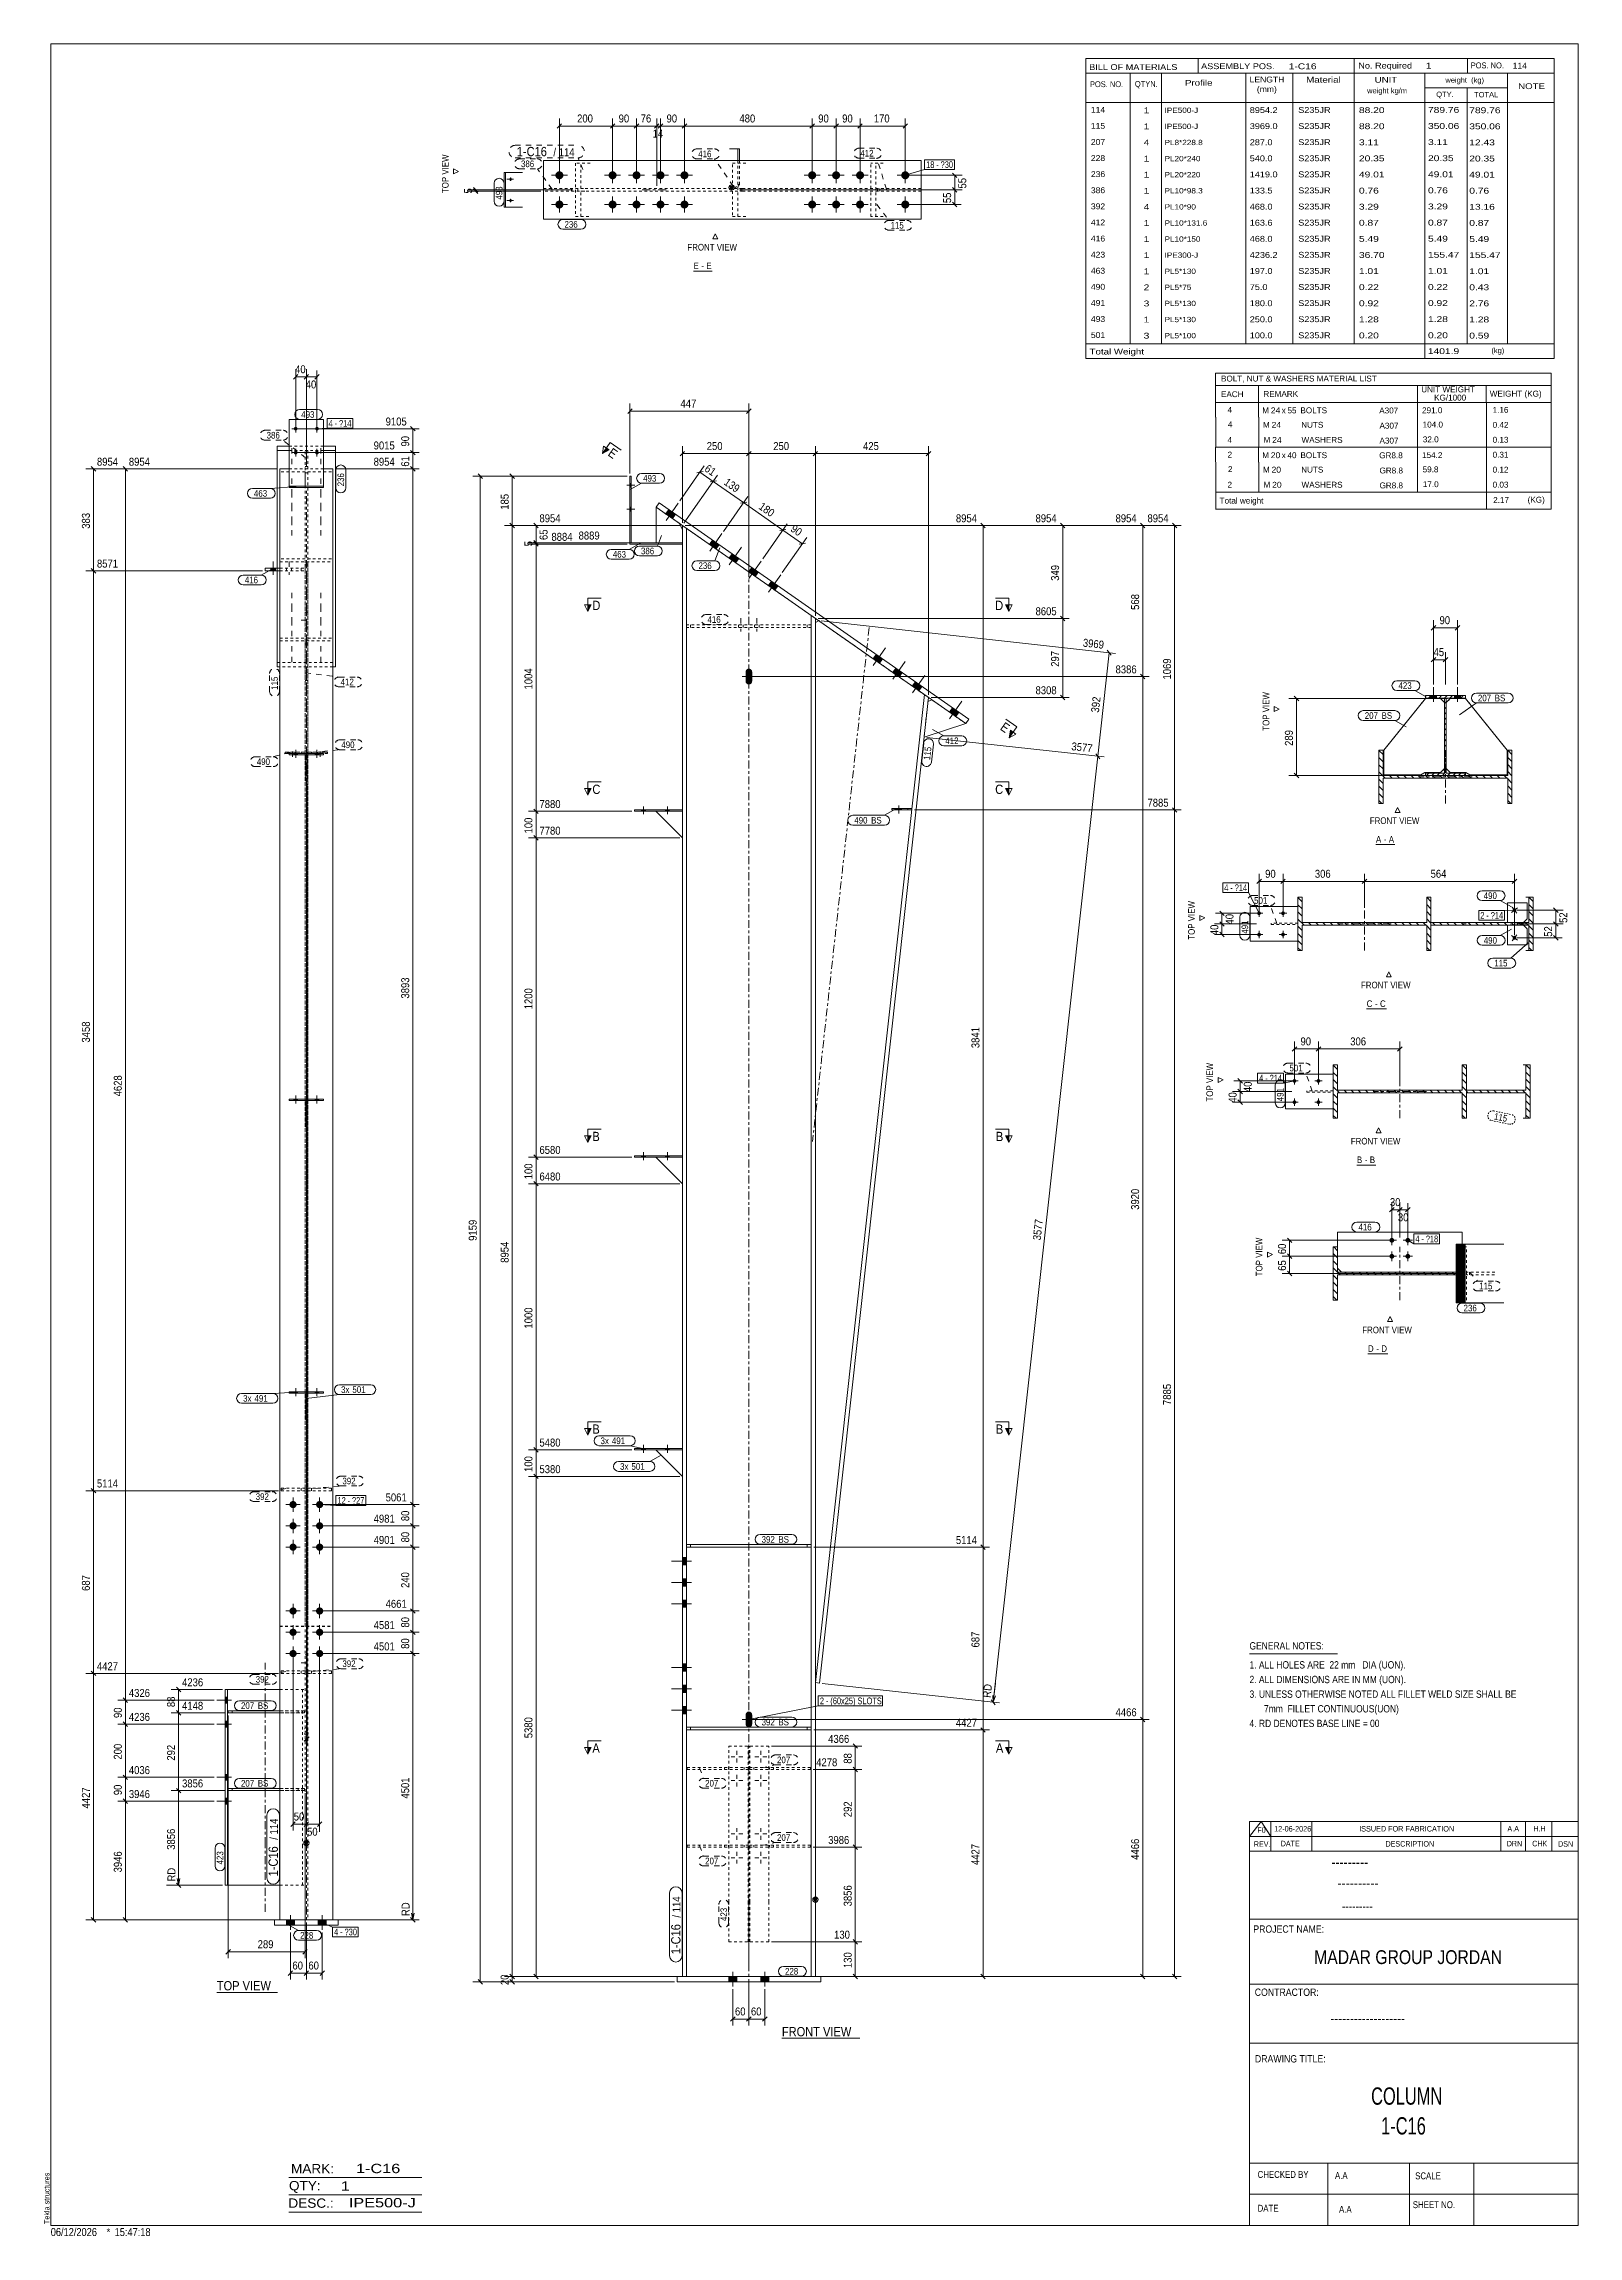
# Model space of a CAD drawing. Header units: millimetres. Extents: x 2 to 579, y 1 to 825.
import ezdxf

# ---------------------------------------------------------------- set-up
doc = ezdxf.new("R2010")
doc.units = ezdxf.units.MM
for name, pattern in [('XKITLINE00', [0]), ('XKITLINE01', [4, 1, -1, 1, -1]), ('XKITLINE02', [4, 2, -2]), ('XKITLINE03', [6, 3, -1, 1, -1]), ('XKITLINE04', [3, 0.5, -0.5, 0.5, -0.5, 0.5, -0.5])]:
    doc.linetypes.add(name, pattern=pattern)
for name, color, linetype, lineweight in [('Bolt', 3, 'Continuous', 0), ('BoltMark', 7, 'Continuous', 0), ('Dimensions', 7, 'Continuous', 0), ('DrawingSheet', 5, 'Continuous', 0), ('OtherObjectType', 7, 'Continuous', 0), ('Part', 2, 'Continuous', 0), ('PartMark', 7, 'Continuous', 0), ('Section', 6, 'Continuous', 0)]:
    doc.layers.add(name, color=color, linetype=linetype, lineweight=lineweight)
doc.styles.add('@ARIAL_UNICODE_MS_BOLD', font='ARIAL.TTF')
doc.styles.add('ARIAL', font='ARIAL.TTF')
doc.styles.add('ARIAL_NARROW', font='ARIALN.TTF')
doc.styles.add('COMIC_SANS_MS_BOLD', font='COMICBD.TTF')
doc.styles.add('SWIS721_EX_BT', font='ARIAL.TTF')
doc.styles.add('SWISSE', font='ARIAL.TTF')

# ---------------------------------------------------------------- blocks, each defined once
blk = doc.blocks.new('*A1')
at = {"layer": 'Part', "color": 7, "linetype": 'XKITLINE00', "lineweight": 0}
for p, q in [((488.59, 439.5), (486.99, 441.1)), ((488.59, 436.81), (486.99, 438.41)), ((536.99, 439.59), (535.39, 441.19)), ((536.99, 436.9), (535.39, 438.5)), ((488.59, 434.11), (486.99, 435.71)), ((489.31, 430.69), (486.99, 433.02)), ((488.59, 428.72), (486.99, 430.32)), ((492.01, 430.69), (491.01, 431.69)), ((494.7, 430.69), (493.7, 431.69)), ((497.39, 430.69), (496.39, 431.69)), ((500.09, 430.69), (499.09, 431.69)), ((502.78, 430.69), (501.78, 431.69)), ((505.48, 430.69), (504.48, 431.69)), ((508.17, 430.69), (507.17, 431.69)), ((510.86, 430.69), (509.86, 431.69)), ((513.56, 430.69), (512.56, 431.69)), ((516.25, 430.69), (515.25, 431.69)), ((518.95, 430.69), (517.95, 431.69)), ((521.64, 430.69), (520.64, 431.69)), ((524.33, 430.69), (523.33, 431.69)), ((527.03, 430.69), (526.03, 431.69)), ((529.72, 430.69), (528.72, 431.69)), ((532.42, 430.69), (531.42, 431.69)), ((535.11, 430.69), (534.11, 431.69)), ((536.99, 434.21), (535.39, 435.81)), ((536.99, 431.51), (535.39, 433.11)), ((536.99, 428.82), (535.39, 430.42)), ((488.59, 426.03), (486.99, 427.63)), ((488.59, 423.34), (486.99, 424.94)), ((488.04, 421.19), (486.99, 422.24)), ((536.99, 426.12), (535.39, 427.72)), ((536.99, 423.43), (535.39, 425.03)), ((536.53, 421.19), (535.39, 422.34))]:
    blk.add_line(p, q, dxfattribs=at)
blk = doc.blocks.new('*A2')
at = {"layer": 'Part', "color": 7, "linetype": 'XKITLINE00', "lineweight": 0}
for p, q in [((561.01, 439.58), (559.4, 441.19)), ((559.4, 441.19), (559.4, 441.19)), ((561.01, 436.89), (559.4, 438.5)), ((537.57, 430.69), (536.99, 431.28)), ((540.26, 430.69), (539.26, 431.69)), ((542.96, 430.69), (541.96, 431.69)), ((545.65, 430.69), (544.65, 431.69)), ((548.35, 430.69), (547.35, 431.69)), ((551.04, 430.69), (550.04, 431.69)), ((553.74, 430.69), (552.74, 431.69)), ((556.43, 430.69), (555.43, 431.69)), ((559.12, 430.69), (558.12, 431.69)), ((561.01, 434.2), (559.4, 435.81)), ((561.01, 431.5), (559.4, 433.11)), ((561.01, 428.81), (559.4, 430.42)), ((561.01, 426.11), (559.4, 427.72)), ((561.01, 423.42), (559.4, 425.03)), ((560.54, 421.19), (559.4, 422.34))]:
    blk.add_line(p, q, dxfattribs=at)
blk = doc.blocks.new('*A3')
at = {"layer": 'Part', "color": 7, "linetype": 'XKITLINE00', "lineweight": 0}
for p, q in [((533.1, 373.31), (533.34, 373.55)), ((533.1, 372.84), (533.57, 373.31)), ((533.1, 372.37), (533.81, 373.07)), ((533.1, 371.9), (534.04, 372.84)), ((533.1, 371.43), (534.28, 372.6)), ((533.1, 370.96), (534.51, 372.37)), ((533.1, 370.49), (534.75, 372.13)), ((533.1, 370.02), (534.98, 371.9)), ((533.1, 369.55), (535.22, 371.66)), ((533.1, 369.08), (535.45, 371.43)), ((533.1, 368.61), (535.69, 371.19)), ((533.1, 368.14), (535.92, 370.96)), ((533.34, 373.55), (533.57, 373.78)), ((533.57, 373.31), (534.04, 373.78)), ((533.81, 373.07), (534.51, 373.78)), ((534.04, 372.84), (534.98, 373.78)), ((534.28, 372.6), (535.45, 373.78)), ((534.51, 372.37), (535.92, 373.78)), ((534.75, 372.13), (536.4, 373.78)), ((534.98, 371.9), (536.59, 373.51)), ((535.22, 371.66), (536.59, 373.04)), ((535.45, 371.43), (536.59, 372.57)), ((535.69, 371.19), (536.59, 372.1)), ((535.92, 370.96), (536.59, 371.63)), ((536.16, 370.72), (536.59, 371.16)), ((533.1, 367.67), (536.16, 370.72)), ((533.1, 367.2), (536.4, 370.49)), ((533.1, 366.73), (536.59, 370.22)), ((533.1, 366.26), (536.59, 369.75)), ((533.1, 365.79), (536.59, 369.28)), ((533.1, 365.32), (536.59, 368.81)), ((533.1, 364.85), (536.59, 368.34)), ((533.1, 364.38), (536.59, 367.87)), ((533.1, 363.9), (536.59, 367.4)), ((533.1, 363.43), (536.59, 366.93)), ((533.1, 362.96), (536.59, 366.46)), ((533.1, 362.49), (536.59, 365.99)), ((533.1, 362.02), (536.59, 365.51)), ((533.1, 361.55), (536.59, 365.04)), ((533.1, 361.08), (536.59, 364.57)), ((533.1, 360.61), (536.59, 364.1)), ((533.1, 360.14), (536.59, 363.63)), ((533.1, 359.67), (536.59, 363.16)), ((533.1, 359.2), (536.59, 362.69)), ((536.4, 370.49), (536.59, 370.69)), ((533.1, 358.73), (536.59, 362.22)), ((533.1, 358.26), (536.59, 361.75)), ((533.1, 357.79), (536.59, 361.28)), ((533.1, 357.32), (536.59, 360.81)), ((533.1, 356.85), (536.59, 360.34)), ((533.1, 356.38), (536.59, 359.87)), ((533.1, 355.91), (536.59, 359.4)), ((533.1, 355.44), (536.59, 358.93)), ((533.1, 354.97), (536.59, 358.46)), ((533.1, 354.5), (536.59, 357.99)), ((533.1, 354.03), (536.59, 357.52)), ((533.1, 353.56), (536.59, 357.05)), ((533.1, 353.09), (536.59, 356.58)), ((533.1, 352.62), (536.59, 356.11)), ((533.1, 352.15), (536.59, 355.64)), ((533.21, 351.78), (536.59, 355.17)), ((533.68, 351.78), (536.59, 354.7)), ((534.15, 351.78), (536.59, 354.23)), ((534.62, 351.78), (536.59, 353.76)), ((535.09, 351.78), (536.59, 353.29)), ((535.56, 351.78), (536.59, 352.82)), ((536.03, 351.78), (536.59, 352.35)), ((536.5, 351.78), (536.59, 351.87))]:
    blk.add_line(p, q, dxfattribs=at)
blk = doc.blocks.new('*A4')
at = {"layer": 'Part', "color": 7, "linetype": 'XKITLINE00', "lineweight": 0}
for p, q in [((488.59, 371.36), (487.17, 372.78)), ((488.59, 368.67), (486.99, 370.27)), ((488.59, 365.97), (486.99, 367.57)), ((488.59, 363.28), (486.99, 364.88)), ((489.59, 362.28), (488.59, 363.28)), ((492.28, 362.28), (491.28, 363.28)), ((494.98, 362.28), (493.98, 363.28)), ((497.67, 362.28), (496.67, 363.28)), ((500.36, 362.28), (499.36, 363.28)), ((503.06, 362.28), (502.06, 363.28)), ((505.75, 362.28), (504.75, 363.28)), ((508.45, 362.28), (507.45, 363.28)), ((511.14, 362.28), (510.14, 363.28)), ((513.83, 362.28), (512.83, 363.28)), ((516.53, 362.28), (515.53, 363.28)), ((519.22, 362.28), (518.22, 363.28)), ((521.92, 362.28), (520.92, 363.28)), ((524.61, 362.28), (523.61, 363.28)), ((527.3, 362.28), (526.3, 363.28)), ((530, 362.28), (529, 363.28)), ((532.69, 362.28), (531.69, 363.28)), ((487.24, 361.93), (486.99, 362.19)), ((488.59, 357.89), (486.99, 359.49)), ((488.59, 355.2), (486.99, 356.8)), ((488.59, 360.59), (487.24, 361.93)), ((488.31, 352.78), (486.99, 354.1))]:
    blk.add_line(p, q, dxfattribs=at)
blk = doc.blocks.new('*A5')
at = {"layer": 'Part', "color": 7, "linetype": 'XKITLINE00', "lineweight": 0}
for p, q in [((505.74, 557.82), (504.14, 559.42)), ((505.74, 555.12), (504.14, 556.72)), ((505.74, 552.43), (504.14, 554.03)), ((554.14, 557.91), (552.54, 559.51)), ((554.14, 555.21), (552.54, 556.81)), ((554.14, 552.52), (552.54, 554.12)), ((506.46, 549.01), (504.14, 551.33)), ((505.74, 547.04), (504.14, 548.64)), ((505.74, 544.34), (504.14, 545.94)), ((509.16, 549.01), (508.16, 550.01)), ((511.85, 549.01), (510.85, 550.01)), ((514.54, 549.01), (513.54, 550.01)), ((517.24, 549.01), (516.24, 550.01)), ((519.93, 549.01), (518.93, 550.01)), ((522.63, 549.01), (521.63, 550.01)), ((525.32, 549.01), (524.32, 550.01)), ((528.01, 549.01), (527.01, 550.01)), ((530.71, 549.01), (529.71, 550.01)), ((533.4, 549.01), (532.4, 550.01)), ((536.1, 549.01), (535.1, 550.01)), ((538.79, 549.01), (537.79, 550.01)), ((541.48, 549.01), (540.48, 550.01)), ((544.18, 549.01), (543.18, 550.01)), ((546.87, 549.01), (545.87, 550.01)), ((549.57, 549.01), (548.57, 550.01)), ((552.26, 549.01), (551.26, 550.01)), ((554.14, 549.83), (552.54, 551.43)), ((554.14, 547.13), (552.54, 548.73)), ((554.14, 544.44), (552.54, 546.04)), ((505.74, 541.65), (504.14, 543.25)), ((505.18, 539.51), (504.14, 540.56)), ((554.14, 541.74), (552.54, 543.34)), ((553.68, 539.51), (552.54, 540.65))]:
    blk.add_line(p, q, dxfattribs=at)
blk = doc.blocks.new('*A6')
at = {"layer": 'Part', "color": 7, "linetype": 'XKITLINE00', "lineweight": 0}
for p, q in [((521.64, 580.01), (521.64, 580.01)), ((521.64, 580.01), (521.64, 580.01)), ((523.66, 580.01), (522.76, 579.11)), ((525.68, 580.01), (524.78, 579.11)), ((527.7, 580.01), (526.8, 579.11)), ((529.72, 580.01), (528.81, 579.1)), ((529.46, 577.73), (528.81, 577.08)), ((531.74, 580.01), (530.84, 579.11)), ((533.76, 580.01), (532.86, 579.11)), ((535.78, 580.01), (534.88, 579.11)), ((529.46, 575.71), (528.81, 575.06)), ((529.46, 573.69), (528.81, 573.04)), ((529.46, 571.67), (528.81, 571.02)), ((529.46, 569.65), (528.81, 569)), ((529.46, 567.63), (528.81, 566.98)), ((529.46, 565.61), (528.81, 564.96)), ((529.46, 563.59), (528.81, 562.94)), ((529.46, 561.57), (528.81, 560.92)), ((529.46, 559.55), (528.81, 558.9)), ((529.46, 557.53), (528.81, 556.88)), ((529.46, 555.5), (528.81, 554.85)), ((529.46, 553.48), (528.81, 552.83)), ((522.85, 550.91), (521.95, 550.01)), ((524.87, 550.91), (523.97, 550.01)), ((526.89, 550.91), (525.99, 550.01)), ((529.46, 551.46), (528.01, 550.01)), ((530.93, 550.91), (530.03, 550.01)), ((532.95, 550.91), (532.05, 550.01)), ((534.97, 550.91), (534.07, 550.01)), ((536.64, 550.56), (536.09, 550.01))]:
    blk.add_line(p, q, dxfattribs=at)
blk = doc.blocks.new('*A7')
at = {"layer": 'Part', "color": 7, "linetype": 'XKITLINE00', "lineweight": 0}
for p, q in [((475.29, 502.5), (473.69, 504.1)), ((523.69, 502.6), (522.09, 504.2)), ((475.29, 499.81), (473.69, 501.41)), ((475.29, 497.11), (473.69, 498.71)), ((476.02, 493.7), (473.69, 496.02)), ((478.71, 493.7), (477.71, 494.7)), ((481.4, 493.7), (480.4, 494.7)), ((484.1, 493.7), (483.1, 494.7)), ((486.79, 493.7), (485.79, 494.7)), ((489.49, 493.7), (488.49, 494.7)), ((492.18, 493.7), (491.18, 494.7)), ((494.87, 493.7), (493.87, 494.7)), ((497.57, 493.7), (496.57, 494.7)), ((500.26, 493.7), (499.26, 494.7)), ((502.96, 493.7), (501.96, 494.7)), ((505.65, 493.7), (504.65, 494.7)), ((508.34, 493.7), (507.34, 494.7)), ((511.04, 493.7), (510.04, 494.7)), ((513.73, 493.7), (512.73, 494.7)), ((516.43, 493.7), (515.43, 494.7)), ((519.12, 493.7), (518.12, 494.7)), ((521.81, 493.7), (520.81, 494.7)), ((523.69, 499.9), (522.09, 501.5)), ((523.69, 497.21), (522.09, 498.81)), ((523.69, 494.51), (522.09, 496.11)), ((475.29, 491.73), (473.69, 493.33)), ((475.29, 489.03), (473.69, 490.63)), ((475.29, 486.34), (473.69, 487.94)), ((523.69, 491.82), (522.09, 493.42)), ((523.69, 489.13), (522.09, 490.73)), ((523.69, 486.43), (522.09, 488.03)), ((474.74, 484.2), (473.69, 485.24)), ((523.23, 484.2), (522.09, 485.34))]:
    blk.add_line(p, q, dxfattribs=at)
blk = doc.blocks.new('*A8')
at = {"layer": 'Part', "color": 7, "linetype": 'XKITLINE00', "lineweight": 0}
for p, q in [((562.11, 502.59), (560.5, 504.2)), ((560.5, 504.2), (560.5, 504.2)), ((525.21, 493.7), (524.21, 494.7)), ((527.9, 493.7), (526.9, 494.7)), ((530.59, 493.7), (529.59, 494.7)), ((533.29, 493.7), (532.29, 494.7)), ((535.98, 493.7), (534.98, 494.7)), ((538.68, 493.7), (537.68, 494.7)), ((541.37, 493.7), (540.37, 494.7)), ((544.06, 493.7), (543.06, 494.7)), ((546.76, 493.7), (545.76, 494.7)), ((549.45, 493.7), (548.45, 494.7)), ((552.15, 493.7), (551.15, 494.7)), ((554.84, 493.7), (553.84, 494.7)), ((557.53, 493.7), (556.53, 494.7)), ((560.23, 493.7), (559.23, 494.7)), ((562.11, 499.89), (560.5, 501.5)), ((562.11, 497.2), (560.5, 498.81)), ((562.11, 494.5), (560.5, 496.11)), ((562.11, 491.81), (560.5, 493.42)), ((562.11, 489.12), (560.5, 490.73)), ((562.11, 486.42), (560.5, 488.03)), ((561.65, 484.2), (560.5, 485.34))]:
    blk.add_line(p, q, dxfattribs=at)
blk = doc.blocks.new('*A9')
at = {"layer": 'Bolt'}
for points in [[(239.76, 648.22), (238.61, 646.58), (236.15, 648.3), (237.3, 649.94)], [(239.76, 648.22), (238.61, 646.58), (236.15, 648.3), (237.3, 649.94)], [(256.15, 636.77), (255, 635.13), (252.54, 636.85), (253.69, 638.48)], [(256.15, 636.77), (255, 635.13), (252.54, 636.85), (253.69, 638.48)], [(263.53, 631.61), (262.38, 629.97), (259.92, 631.69), (261.07, 633.33)], [(263.53, 631.61), (262.38, 629.97), (259.92, 631.69), (261.07, 633.33)], [(270.9, 626.45), (269.76, 624.81), (267.3, 626.53), (268.44, 628.17)], [(270.9, 626.45), (269.76, 624.81), (267.3, 626.53), (268.44, 628.17)], [(278.28, 621.3), (277.13, 619.66), (274.67, 621.38), (275.82, 623.02)], [(278.28, 621.3), (277.13, 619.66), (274.67, 621.38), (275.82, 623.02)], [(317.62, 593.8), (316.48, 592.16), (314.02, 593.88), (315.16, 595.52)], [(317.62, 593.8), (316.48, 592.16), (314.02, 593.88), (315.16, 595.52)], [(325, 588.64), (323.85, 587), (321.39, 588.72), (322.54, 590.36)], [(325, 588.64), (323.85, 587), (321.39, 588.72), (322.54, 590.36)], [(332.37, 583.49), (331.23, 581.85), (328.77, 583.57), (329.92, 585.21)], [(332.37, 583.49), (331.23, 581.85), (328.77, 583.57), (329.92, 585.21)], [(346.31, 573.75), (345.16, 572.11), (342.7, 573.83), (343.85, 575.47)], [(346.31, 573.75), (345.16, 572.11), (342.7, 573.83), (343.85, 575.47)]]:
    blk.add_hatch(color=3, dxfattribs=at).paths.add_polyline_path(points, flags=17)
at = {"layer": 'Bolt', "color": 3, "linetype": 'XKITLINE00', "lineweight": 0}
for p, q in [((236.24, 645.8), (240.82, 652.36)), ((236.24, 645.8), (240.82, 652.36)), ((236.15, 648.3), (237.3, 649.94)), ((236.15, 648.3), (237.3, 649.94)), ((238.61, 646.58), (239.76, 648.22)), ((238.61, 646.58), (239.76, 648.22)), ((252.54, 636.85), (253.69, 638.48)), ((252.54, 636.85), (253.69, 638.48)), ((252.63, 634.35), (257.21, 640.9)), ((252.63, 634.35), (257.21, 640.9)), ((255, 635.13), (256.15, 636.77)), ((255, 635.13), (256.15, 636.77)), ((260, 629.19), (264.59, 635.75)), ((260, 629.19), (264.59, 635.75)), ((259.92, 631.69), (261.07, 633.33)), ((259.92, 631.69), (261.07, 633.33)), ((262.38, 629.97), (263.53, 631.61)), ((262.38, 629.97), (263.53, 631.61)), ((267.3, 626.53), (268.44, 628.17)), ((267.3, 626.53), (268.44, 628.17)), ((267.38, 624.03), (271.96, 630.59)), ((267.38, 624.03), (271.96, 630.59)), ((269.76, 624.81), (270.9, 626.45)), ((269.76, 624.81), (270.9, 626.45)), ((274.67, 621.38), (275.82, 623.02)), ((274.67, 621.38), (275.82, 623.02)), ((274.76, 618.88), (279.34, 625.44)), ((274.76, 618.88), (279.34, 625.44)), ((277.13, 619.66), (278.28, 621.3)), ((277.13, 619.66), (278.28, 621.3)), ((314.02, 593.88), (315.16, 595.52)), ((314.02, 593.88), (315.16, 595.52)), ((314.1, 591.38), (318.68, 597.94)), ((314.1, 591.38), (318.68, 597.94)), ((316.48, 592.16), (317.62, 593.8)), ((316.48, 592.16), (317.62, 593.8)), ((321.39, 588.72), (322.54, 590.36)), ((321.39, 588.72), (322.54, 590.36)), ((321.48, 586.22), (326.06, 592.78)), ((321.48, 586.22), (326.06, 592.78)), ((323.85, 587), (325, 588.64)), ((323.85, 587), (325, 588.64)), ((328.77, 583.57), (329.92, 585.21)), ((328.77, 583.57), (329.92, 585.21)), ((328.85, 581.07), (333.44, 587.62)), ((328.85, 581.07), (333.44, 587.62)), ((331.23, 581.85), (332.37, 583.49)), ((331.23, 581.85), (332.37, 583.49)), ((342.79, 571.33), (347.37, 577.89)), ((342.79, 571.33), (347.37, 577.89)), ((342.7, 573.83), (343.85, 575.47)), ((342.7, 573.83), (343.85, 575.47)), ((345.16, 572.11), (346.31, 573.75)), ((345.16, 572.11), (346.31, 573.75))]:
    blk.add_line(p, q, dxfattribs=at)
blk = doc.blocks.new('*A10')
at = {"layer": 'Bolt'}
for points in [[(243.95, 253.33), (242.35, 253.33), (242.35, 256.03), (243.95, 256.03)], [(243.95, 253.33), (242.35, 253.33), (242.35, 256.03), (243.95, 256.03)], [(243.95, 245.33), (242.35, 245.33), (242.35, 248.03), (243.95, 248.03)], [(243.95, 245.33), (242.35, 245.33), (242.35, 248.03), (243.95, 248.03)], [(243.95, 237.33), (242.35, 237.33), (242.35, 240.03), (243.95, 240.03)], [(243.95, 237.33), (242.35, 237.33), (242.35, 240.03), (243.95, 240.03)], [(243.95, 213.33), (242.35, 213.33), (242.35, 216.03), (243.95, 216.03)], [(243.95, 213.33), (242.35, 213.33), (242.35, 216.03), (243.95, 216.03)], [(243.95, 205.33), (242.35, 205.33), (242.35, 208.03), (243.95, 208.03)], [(243.95, 205.33), (242.35, 205.33), (242.35, 208.03), (243.95, 208.03)], [(243.95, 197.33), (242.35, 197.33), (242.35, 200.03), (243.95, 200.03)], [(243.95, 197.33), (242.35, 197.33), (242.35, 200.03), (243.95, 200.03)]]:
    blk.add_hatch(color=3, dxfattribs=at).paths.add_polyline_path(points, flags=17)
at = {"layer": 'Bolt', "color": 3, "linetype": 'XKITLINE00', "lineweight": 0}
for p, q in [((243.95, 256.03), (242.35, 256.03)), ((243.95, 256.03), (242.35, 256.03)), ((245.8, 254.68), (238.3, 254.68)), ((245.8, 254.68), (238.3, 254.68)), ((243.95, 253.33), (242.35, 253.33)), ((243.95, 253.33), (242.35, 253.33)), ((243.95, 248.03), (242.35, 248.03)), ((243.95, 248.03), (242.35, 248.03)), ((245.8, 246.68), (238.3, 246.68)), ((245.8, 246.68), (238.3, 246.68)), ((243.95, 245.33), (242.35, 245.33)), ((243.95, 245.33), (242.35, 245.33)), ((243.95, 240.03), (242.35, 240.03)), ((243.95, 240.03), (242.35, 240.03)), ((245.8, 238.68), (238.3, 238.68)), ((245.8, 238.68), (238.3, 238.68)), ((243.95, 237.33), (242.35, 237.33)), ((243.95, 237.33), (242.35, 237.33)), ((245.8, 214.68), (238.3, 214.68)), ((245.8, 214.68), (238.3, 214.68)), ((243.95, 216.03), (242.35, 216.03)), ((243.95, 216.03), (242.35, 216.03)), ((245.8, 206.68), (238.3, 206.68)), ((245.8, 206.68), (238.3, 206.68)), ((243.95, 213.33), (242.35, 213.33)), ((243.95, 213.33), (242.35, 213.33)), ((243.95, 208.03), (242.35, 208.03)), ((243.95, 208.03), (242.35, 208.03)), ((245.8, 198.68), (238.3, 198.68)), ((245.8, 198.68), (238.3, 198.68)), ((243.95, 205.33), (242.35, 205.33)), ((243.95, 205.33), (242.35, 205.33)), ((243.95, 200.03), (242.35, 200.03)), ((243.95, 200.03), (242.35, 200.03)), ((243.95, 197.33), (242.35, 197.33)), ((243.95, 197.33), (242.35, 197.33))]:
    blk.add_line(p, q, dxfattribs=at)
blk = doc.blocks.new('*A11')
at = {"layer": 'Bolt'}
for points in [[(267.83, 584.27), (267.35, 584.17), (266.87, 584.27), (266.47, 584.54), (266.2, 584.94), (266.1, 585.42), (266.1, 588.92), (266.2, 589.4), (266.47, 589.8), (266.87, 590.07), (267.35, 590.17), (267.83, 590.07), (268.24, 589.8), (268.51, 589.4), (268.6, 588.92), (268.6, 585.42), (268.51, 584.94), (268.24, 584.54)], [(267.83, 192.27), (267.35, 192.17), (266.87, 192.27), (266.47, 192.54), (266.2, 192.94), (266.1, 193.42), (266.1, 196.92), (266.2, 197.4), (266.47, 197.8), (266.87, 198.07), (267.35, 198.17), (267.83, 198.07), (268.24, 197.8), (268.51, 197.4), (268.6, 196.92), (268.6, 193.42), (268.51, 192.94), (268.24, 192.54)]]:
    blk.add_hatch(color=3, dxfattribs=at).paths.add_polyline_path(points, flags=17)
at = {"layer": 'Bolt', "color": 3, "linetype": 'XKITLINE00', "lineweight": 0}
for p, q in [((269.85, 587.17), (264.85, 587.17)), ((267.35, 589.67), (267.35, 584.67)), ((269.85, 195.17), (264.85, 195.17)), ((267.35, 197.67), (267.35, 192.67))]:
    blk.add_line(p, q, dxfattribs=at)
blk = doc.blocks.new('*A12')
at = {"layer": 'Bolt'}
for points in [[(227.05, 296.55), (227.05, 297.05), (228.45, 297.05), (228.45, 296.55)], [(227.05, 296.55), (227.05, 297.05), (228.45, 297.05), (228.45, 296.55)], [(236.05, 296.55), (236.05, 297.05), (237.45, 297.05), (237.45, 296.55)], [(236.05, 296.55), (236.05, 297.05), (237.45, 297.05), (237.45, 296.55)]]:
    blk.add_hatch(color=3, dxfattribs=at).paths.add_polyline_path(points, flags=17)
at = {"layer": 'Bolt', "color": 3, "linetype": 'XKITLINE00', "lineweight": 0}
for p, q in [((227.05, 296.55), (227.05, 297.05)), ((227.05, 296.55), (227.05, 297.05)), ((227.75, 295.39), (227.75, 298.39)), ((227.75, 295.39), (227.75, 298.39)), ((228.45, 296.55), (228.45, 297.05)), ((228.45, 296.55), (228.45, 297.05)), ((236.05, 296.55), (236.05, 297.05)), ((236.05, 296.55), (236.05, 297.05)), ((236.75, 295.39), (236.75, 298.39)), ((236.75, 295.39), (236.75, 298.39)), ((237.45, 296.55), (237.45, 297.05)), ((237.45, 296.55), (237.45, 297.05))]:
    blk.add_line(p, q, dxfattribs=at)
blk = doc.blocks.new('*A13')
at = {"layer": 'Bolt'}
for points in [[(222.65, 659.79), (223.15, 659.79), (223.15, 658.39), (222.65, 658.39)], [(222.65, 650.79), (223.15, 650.79), (223.15, 649.39), (222.65, 649.39)]]:
    blk.add_hatch(color=3, dxfattribs=at).paths.add_polyline_path(points, flags=17)
at = {"layer": 'Bolt', "color": 3, "linetype": 'XKITLINE00', "lineweight": 0}
for p, q in [((223.15, 659.79), (222.65, 659.79)), ((224.49, 659.09), (221.49, 659.09)), ((223.15, 658.39), (222.65, 658.39)), ((224.49, 650.09), (221.49, 650.09)), ((223.15, 650.79), (222.65, 650.79)), ((223.15, 649.39), (222.65, 649.39))]:
    blk.add_line(p, q, dxfattribs=at)
blk = doc.blocks.new('*A14')
at = {"layer": 'Bolt'}
for points in [[(222.65, 659.79), (223.15, 659.79), (223.15, 658.39), (222.65, 658.39)], [(222.65, 650.79), (223.15, 650.79), (223.15, 649.39), (222.65, 649.39)]]:
    blk.add_hatch(color=3, dxfattribs=at).paths.add_polyline_path(points, flags=17)
at = {"layer": 'Bolt', "color": 3, "linetype": 'XKITLINE00', "lineweight": 0}
for p, q in [((223.15, 659.79), (222.65, 659.79)), ((224.49, 659.09), (221.49, 659.09)), ((223.15, 658.39), (222.65, 658.39)), ((224.49, 650.09), (221.49, 650.09)), ((223.15, 650.79), (222.65, 650.79)), ((223.15, 649.39), (222.65, 649.39))]:
    blk.add_line(p, q, dxfattribs=at)
blk = doc.blocks.new('*A15')
at = {"layer": 'Bolt'}
for points in [[(227.05, 406.55), (227.05, 407.05), (228.45, 407.05), (228.45, 406.55)], [(227.05, 406.55), (227.05, 407.05), (228.45, 407.05), (228.45, 406.55)], [(236.05, 406.55), (236.05, 407.05), (237.45, 407.05), (237.45, 406.55)], [(236.05, 406.55), (236.05, 407.05), (237.45, 407.05), (237.45, 406.55)]]:
    blk.add_hatch(color=3, dxfattribs=at).paths.add_polyline_path(points, flags=17)
at = {"layer": 'Bolt', "color": 3, "linetype": 'XKITLINE00', "lineweight": 0}
for p, q in [((227.05, 406.55), (227.05, 407.05)), ((227.05, 406.55), (227.05, 407.05)), ((227.75, 405.39), (227.75, 408.39)), ((227.75, 405.39), (227.75, 408.39)), ((228.45, 406.55), (228.45, 407.05)), ((228.45, 406.55), (228.45, 407.05)), ((236.05, 406.55), (236.05, 407.05)), ((236.05, 406.55), (236.05, 407.05)), ((236.75, 405.39), (236.75, 408.39)), ((236.75, 405.39), (236.75, 408.39)), ((237.45, 406.55), (237.45, 407.05)), ((237.45, 406.55), (237.45, 407.05))]:
    blk.add_line(p, q, dxfattribs=at)
blk = doc.blocks.new('*A16')
at = {"layer": 'Bolt', "color": 3, "linetype": 'XKITLINE02', "lineweight": 0}
for p, q in [((322.77, 537.05), (322.77, 537.55)), ((323.75, 535.7), (323.75, 538.7)), ((324.73, 537.05), (324.73, 537.55))]:
    blk.add_line(p, q, dxfattribs=at)
blk = doc.blocks.new('*A17')
at = {"layer": 'Bolt'}
blk.add_hatch(color=3, dxfattribs=at).paths.add_polyline_path([(324.73, 537.55), (324.73, 537.05), (322.77, 537.05), (322.77, 537.55)], flags=17)
at = {"layer": 'Bolt', "color": 3, "linetype": 'XKITLINE00', "lineweight": 0}
for p, q in [((322.77, 537.05), (322.77, 537.55)), ((323.75, 535.7), (323.75, 538.7)), ((324.73, 537.05), (324.73, 537.55))]:
    blk.add_line(p, q, dxfattribs=at)
blk = doc.blocks.new('*A18')
at = {"layer": 'Bolt'}
for points in [[(227.05, 536.55), (227.05, 537.05), (228.45, 537.05), (228.45, 536.55)], [(227.05, 536.55), (227.05, 537.05), (228.45, 537.05), (228.45, 536.55)], [(236.05, 536.55), (236.05, 537.05), (237.45, 537.05), (237.45, 536.55)], [(236.05, 536.55), (236.05, 537.05), (237.45, 537.05), (237.45, 536.55)]]:
    blk.add_hatch(color=3, dxfattribs=at).paths.add_polyline_path(points, flags=17)
at = {"layer": 'Bolt', "color": 3, "linetype": 'XKITLINE00', "lineweight": 0}
for p, q in [((227.05, 536.55), (227.05, 537.05)), ((227.05, 536.55), (227.05, 537.05)), ((227.75, 535.39), (227.75, 538.39)), ((227.75, 535.39), (227.75, 538.39)), ((228.45, 536.55), (228.45, 537.05)), ((228.45, 536.55), (228.45, 537.05)), ((236.05, 536.55), (236.05, 537.05)), ((236.05, 536.55), (236.05, 537.05)), ((236.75, 535.39), (236.75, 538.39)), ((236.75, 535.39), (236.75, 538.39)), ((237.45, 536.55), (237.45, 537.05)), ((237.45, 536.55), (237.45, 537.05))]:
    blk.add_line(p, q, dxfattribs=at)
blk = doc.blocks.new('*A19')
at = {"layer": 'Bolt'}
for points in [[(262.85, 98.57), (262.85, 96.57), (259.85, 96.57), (259.85, 98.57)], [(262.85, 98.57), (262.85, 96.57), (259.85, 96.57), (259.85, 98.57)], [(274.85, 98.57), (274.85, 96.57), (271.85, 96.57), (271.85, 98.57)], [(274.85, 98.57), (274.85, 96.57), (271.85, 96.57), (271.85, 98.57)]]:
    blk.add_hatch(color=3, dxfattribs=at).paths.add_polyline_path(points, flags=17)
at = {"layer": 'Bolt', "color": 3, "linetype": 'XKITLINE00', "lineweight": 0}
for p, q in [((261.35, 100.32), (261.35, 94.82)), ((261.35, 100.32), (261.35, 94.82)), ((273.35, 100.32), (273.35, 94.82)), ((273.35, 100.32), (273.35, 94.82)), ((259.85, 98.57), (259.85, 96.57)), ((259.85, 98.57), (259.85, 96.57)), ((262.85, 98.57), (262.85, 96.57)), ((262.85, 98.57), (262.85, 96.57)), ((271.85, 98.57), (271.85, 96.57)), ((271.85, 98.57), (271.85, 96.57)), ((274.85, 98.57), (274.85, 96.57)), ((274.85, 98.57), (274.85, 96.57))]:
    blk.add_line(p, q, dxfattribs=at)
blk = doc.blocks.new('*A20')
at = {"layer": 'Bolt', "color": 3, "linetype": 'XKITLINE02', "lineweight": 0}
for p, q in [((263.45, 606.67), (263.45, 605.67)), ((263.45, 606.67), (263.45, 605.67)), ((264.35, 609.17), (264.35, 604.17)), ((264.35, 609.17), (264.35, 604.17)), ((265.25, 606.67), (265.25, 605.67)), ((265.25, 606.67), (265.25, 605.67)), ((269.45, 606.67), (269.45, 605.67)), ((269.45, 606.67), (269.45, 605.67)), ((270.35, 609.17), (270.35, 604.17)), ((270.35, 609.17), (270.35, 604.17)), ((271.25, 606.67), (271.25, 605.67)), ((271.25, 606.67), (271.25, 605.67))]:
    blk.add_line(p, q, dxfattribs=at)
blk = doc.blocks.new('*A21')
at = {"layer": 'Bolt', "color": 3, "linetype": 'XKITLINE00', "lineweight": 0}
for p, q in [((262.85, 183.37), (262.85, 181.9)), ((271.85, 183.37), (271.85, 181.9)), ((260.65, 181.17), (262.12, 181.17)), ((262.85, 178.97), (262.85, 180.44)), ((262.85, 174.37), (262.85, 172.9)), ((265.05, 181.17), (263.59, 181.17)), ((269.65, 181.17), (271.12, 181.17)), ((271.85, 178.97), (271.85, 180.44)), ((271.85, 174.37), (271.85, 172.9)), ((274.05, 181.17), (272.59, 181.17)), ((260.65, 172.17), (262.12, 172.17)), ((262.85, 169.97), (262.85, 171.44)), ((265.05, 172.17), (263.59, 172.17)), ((269.65, 172.17), (271.12, 172.17)), ((271.85, 169.97), (271.85, 171.44)), ((274.05, 172.17), (272.59, 172.17)), ((260.65, 152.17), (262.12, 152.17)), ((262.85, 154.37), (262.85, 152.9)), ((262.85, 149.97), (262.85, 151.44)), ((265.05, 152.17), (263.59, 152.17)), ((269.65, 152.17), (271.12, 152.17)), ((271.85, 154.37), (271.85, 152.9)), ((271.85, 149.97), (271.85, 151.44)), ((274.05, 152.17), (272.59, 152.17)), ((260.65, 143.17), (262.12, 143.17)), ((262.85, 145.37), (262.85, 143.9)), ((262.85, 140.97), (262.85, 142.44)), ((265.05, 143.17), (263.59, 143.17)), ((269.65, 143.17), (271.12, 143.17)), ((271.85, 145.37), (271.85, 143.9)), ((271.85, 140.97), (271.85, 142.44)), ((274.05, 143.17), (272.59, 143.17))]:
    blk.add_line(p, q, dxfattribs=at)
blk = doc.blocks.new('*A22')
at = {"layer": 'Part', "color": 2, "linetype": 'XKITLINE00', "lineweight": 0}
for p, q in [((232.52, 650.84), (233.67, 652.48)), ((233.67, 652.48), (349.97, 571.19)), ((348.83, 569.55), (232.52, 650.84)), ((349.97, 571.19), (348.83, 569.55))]:
    blk.add_line(p, q, dxfattribs=at)
blk = doc.blocks.new('*A23')
at = {"layer": 'Part'}
blk.add_hatch(color=2, dxfattribs=at).paths.add_polyline_path([(291.55, 127.98), (293.15, 127.98), (292.35, 126.58)], flags=17)
at = {"layer": 'Part', "color": 2, "linetype": 'XKITLINE00', "lineweight": 0}
for p, q in [((242.35, 643.97), (242.35, 126.67)), ((243.95, 642.85), (243.95, 126.67)), ((290.75, 126.67), (290.75, 610.14)), ((292.35, 126.67), (292.35, 609.02)), ((242.35, 126.57), (242.35, 98.57)), ((243.95, 126.57), (243.95, 98.57)), ((290.75, 98.57), (290.75, 126.57)), ((292.35, 126.58), (291.55, 127.98)), ((291.55, 127.98), (293.15, 127.98)), ((293.15, 127.98), (292.35, 126.58)), ((292.35, 98.57), (292.35, 126.57))]:
    blk.add_line(p, q, dxfattribs=at)
at = {"layer": 'Part', "color": 7, "linetype": 'XKITLINE01', "lineweight": 0}
for p, q in [((292.35, 609.02), (242.35, 643.97)), ((242.35, 98.57), (292.35, 98.57))]:
    blk.add_line(p, q, dxfattribs=at)
at = {"layer": 'Part', "color": 7, "linetype": 'XKITLINE03', "lineweight": 0}
for p, q in [((267.35, 126.67), (267.35, 636.5)), ((267.35, 88.57), (267.35, 126.57))]:
    blk.add_line(p, q, dxfattribs=at)
at = {"layer": 'Part', "color": 2, "linetype": 'XKITLINE00', "lineweight": 0}
blk.add_circle((292.35, 127.48), 1, dxfattribs=at)
blk = doc.blocks.new('*A24')
at = {"layer": 'Part', "color": 2, "linetype": 'XKITLINE00', "lineweight": 0}
blk.add_line((232.35, 296.55), (242.35, 286.55), dxfattribs=at)
at = {"layer": 'Part', "color": 7, "linetype": 'XKITLINE01', "lineweight": 0}
for p, q in [((242.35, 296.55), (232.35, 296.55)), ((242.35, 286.55), (242.35, 296.55))]:
    blk.add_line(p, q, dxfattribs=at)
blk = doc.blocks.new('*A25')
at = {"layer": 'Part', "color": 2, "linetype": 'XKITLINE00', "lineweight": 0}
for p, q in [((224.35, 296.55), (224.35, 297.05)), ((224.35, 297.05), (242.35, 297.05)), ((224.35, 296.55), (242.35, 296.55))]:
    blk.add_line(p, q, dxfattribs=at)
at = {"layer": 'Part', "color": 7, "linetype": 'XKITLINE01', "lineweight": 0}
blk.add_line((242.35, 297.05), (242.35, 296.55), dxfattribs=at)
blk = doc.blocks.new('*A26')
at = {"layer": 'Part', "color": 2, "linetype": 'XKITLINE00', "lineweight": 0}
for p, q in [((222.65, 662.49), (222.65, 637.49)), ((223.15, 662.49), (222.65, 662.49)), ((223.15, 662.49), (223.15, 637.49)), ((222.65, 637.49), (223.15, 637.49))]:
    blk.add_line(p, q, dxfattribs=at)
blk = doc.blocks.new('*A27')
at = {"layer": 'Part', "color": 2, "linetype": 'XKITLINE00', "lineweight": 0}
blk.add_line((232.35, 406.55), (242.35, 396.55), dxfattribs=at)
at = {"layer": 'Part', "color": 7, "linetype": 'XKITLINE01', "lineweight": 0}
for p, q in [((242.35, 406.55), (232.35, 406.55)), ((242.35, 396.55), (242.35, 406.55))]:
    blk.add_line(p, q, dxfattribs=at)
blk = doc.blocks.new('*A28')
at = {"layer": 'Part', "color": 2, "linetype": 'XKITLINE00', "lineweight": 0}
for p, q in [((224.35, 406.55), (224.35, 407.05)), ((224.35, 407.05), (242.35, 407.05)), ((224.35, 406.55), (242.35, 406.55))]:
    blk.add_line(p, q, dxfattribs=at)
at = {"layer": 'Part', "color": 7, "linetype": 'XKITLINE01', "lineweight": 0}
blk.add_line((242.35, 407.05), (242.35, 406.55), dxfattribs=at)
blk = doc.blocks.new('*A29')
at = {"layer": 'Part', "color": 7, "linetype": 'XKITLINE01', "lineweight": 0}
for p, q in [((328.55, 537.55), (321.05, 537.55)), ((321.05, 537.55), (321.05, 537.05)), ((321.05, 537.05), (328.55, 537.05)), ((327.05, 537.05), (327.05, 537.55)), ((328.55, 537.05), (328.55, 537.55))]:
    blk.add_line(p, q, dxfattribs=at)
blk = doc.blocks.new('*A30')
at = {"layer": 'Part', "color": 2, "linetype": 'XKITLINE00', "lineweight": 0}
for p, q in [((321.05, 537.05), (321.05, 537.55)), ((321.05, 537.55), (328.55, 537.55)), ((328.55, 537.05), (321.05, 537.05)), ((328.55, 537.55), (328.55, 537.05))]:
    blk.add_line(p, q, dxfattribs=at)
at = {"layer": 'Part', "color": 7, "linetype": 'XKITLINE01', "lineweight": 0}
for p, q in [((327.05, 537.05), (327.05, 537.55)), ((328.55, 537.05), (328.55, 537.05)), ((328.55, 537.05), (328.55, 537.05))]:
    blk.add_line(p, q, dxfattribs=at)
blk = doc.blocks.new('*A31')
at = {"layer": 'Part', "color": 2, "linetype": 'XKITLINE00', "lineweight": 0}
for p, q in [((232.52, 650.84), (232.52, 637.49)), ((242.35, 642.47), (241.12, 644.83))]:
    blk.add_line(p, q, dxfattribs=at)
at = {"layer": 'Part', "color": 7, "linetype": 'XKITLINE01', "lineweight": 0}
for p, q in [((241.12, 644.83), (232.52, 650.84)), ((232.52, 637.49), (242.35, 637.49)), ((242.35, 637.49), (242.35, 642.47))]:
    blk.add_line(p, q, dxfattribs=at)
blk = doc.blocks.new('*A32')
at = {"layer": 'Part', "color": 2, "linetype": 'XKITLINE00', "lineweight": 0}
for p, q in [((222.65, 636.99), (222.65, 637.49)), ((222.65, 637.49), (242.35, 637.49)), ((222.65, 636.99), (242.35, 636.99))]:
    blk.add_line(p, q, dxfattribs=at)
at = {"layer": 'Part', "color": 7, "linetype": 'XKITLINE01', "lineweight": 0}
blk.add_line((242.35, 637.49), (242.35, 636.99), dxfattribs=at)
blk = doc.blocks.new('*A33')
at = {"layer": 'Part', "color": 2, "linetype": 'XKITLINE00', "lineweight": 0}
for p, q in [((224.35, 536.55), (224.35, 537.05)), ((224.35, 537.05), (242.35, 537.05)), ((224.35, 536.55), (242.35, 536.55))]:
    blk.add_line(p, q, dxfattribs=at)
at = {"layer": 'Part', "color": 7, "linetype": 'XKITLINE01', "lineweight": 0}
blk.add_line((242.35, 537.05), (242.35, 536.55), dxfattribs=at)
blk = doc.blocks.new('*A34')
at = {"layer": 'Part', "color": 2, "linetype": 'XKITLINE00', "lineweight": 0}
blk.add_line((232.35, 536.55), (242.35, 526.55), dxfattribs=at)
at = {"layer": 'Part', "color": 7, "linetype": 'XKITLINE01', "lineweight": 0}
for p, q in [((242.35, 536.55), (232.35, 536.55)), ((242.35, 526.55), (242.35, 536.55))]:
    blk.add_line(p, q, dxfattribs=at)
blk = doc.blocks.new('*A35')
at = {"layer": 'Part', "color": 2, "linetype": 'XKITLINE00', "lineweight": 0}
for p, q in [((294.35, 98.57), (240.35, 98.57)), ((240.35, 98.57), (240.35, 96.57)), ((294.35, 96.57), (240.35, 96.57)), ((294.35, 98.57), (294.35, 96.57))]:
    blk.add_line(p, q, dxfattribs=at)
blk = doc.blocks.new('*A36')
at = {"layer": 'Part', "color": 7, "linetype": 'XKITLINE03', "lineweight": 0}
blk.add_line((312.57, 605.59), (291.26, 412.41), dxfattribs=at)
at = {"layer": 'Part', "color": 2, "linetype": 'XKITLINE00', "lineweight": 0}
for p, q in [((293.56, 608.18), (292.35, 607.55)), ((292.35, 607.55), (293.57, 608.17)), ((333.33, 580.38), (292.35, 209.02)), ((293.94, 208.85), (334.83, 579.33)), ((292.35, 209.02), (293.94, 208.85))]:
    blk.add_line(p, q, dxfattribs=at)
at = {"layer": 'Part', "color": 7, "linetype": 'XKITLINE01', "lineweight": 0}
for p, q in [((292.35, 607.55), (292.35, 607.55)), ((292.35, 209.02), (292.35, 607.55)), ((292.35, 607.55), (292.35, 607.55)), ((293.58, 608.19), (293.56, 608.18)), ((293.58, 608.19), (293.57, 608.17)), ((293.57, 608.17), (334.83, 579.33)), ((333.33, 580.38), (293.58, 608.19))]:
    blk.add_line(p, q, dxfattribs=at)
blk = doc.blocks.new('*A37')
at = {"layer": 'Part', "color": 7, "linetype": 'XKITLINE01', "lineweight": 0}
for p, q in [((334.66, 577.84), (333.18, 564.42)), ((348.83, 569.55), (336.06, 578.47))]:
    blk.add_line(p, q, dxfattribs=at)
at = {"layer": 'Part', "color": 2, "linetype": 'XKITLINE00', "lineweight": 0}
for p, q in [((336.06, 578.47), (334.66, 577.84)), ((333.18, 564.42), (348.83, 569.55))]:
    blk.add_line(p, q, dxfattribs=at)
blk = doc.blocks.new('*A38')
at = {"layer": 'Part', "color": 7, "linetype": 'XKITLINE01', "lineweight": 0}
for p, q in [((290.75, 260.91), (243.95, 260.91)), ((243.95, 260.91), (243.95, 259.91)), ((290.75, 259.91), (243.95, 259.91)), ((245.45, 259.91), (245.45, 260.91)), ((289.25, 259.91), (289.25, 260.91)), ((290.75, 259.91), (290.75, 260.91))]:
    blk.add_line(p, q, dxfattribs=at)
blk = doc.blocks.new('*A39')
at = {"layer": 'Part', "color": 2, "linetype": 'XKITLINE00', "lineweight": 0}
for p, q in [((290.75, 260.91), (243.95, 260.91)), ((290.75, 259.91), (243.95, 259.91))]:
    blk.add_line(p, q, dxfattribs=at)
at = {"layer": 'Part', "color": 7, "linetype": 'XKITLINE01', "lineweight": 0}
for p, q in [((243.95, 259.91), (243.95, 260.91)), ((245.45, 259.91), (245.45, 260.91)), ((289.25, 259.91), (289.25, 260.91)), ((290.75, 259.91), (290.75, 260.91))]:
    blk.add_line(p, q, dxfattribs=at)
blk = doc.blocks.new('*A40')
at = {"layer": 'Part', "color": 7, "linetype": 'XKITLINE01', "lineweight": 0}
for p, q in [((290.75, 192.23), (243.95, 192.23)), ((243.95, 192.23), (243.95, 191.23)), ((290.75, 191.23), (243.95, 191.23)), ((245.45, 191.23), (245.45, 192.23)), ((289.25, 191.23), (289.25, 192.23)), ((290.75, 191.23), (290.75, 192.23))]:
    blk.add_line(p, q, dxfattribs=at)
blk = doc.blocks.new('*A41')
at = {"layer": 'Part', "color": 2, "linetype": 'XKITLINE00', "lineweight": 0}
for p, q in [((290.75, 192.23), (243.95, 192.23)), ((290.75, 191.23), (243.95, 191.23))]:
    blk.add_line(p, q, dxfattribs=at)
at = {"layer": 'Part', "color": 7, "linetype": 'XKITLINE01', "lineweight": 0}
for p, q in [((243.95, 191.23), (243.95, 192.23)), ((245.45, 191.23), (245.45, 192.23)), ((289.25, 191.23), (289.25, 192.23)), ((290.75, 191.23), (290.75, 192.23))]:
    blk.add_line(p, q, dxfattribs=at)
blk = doc.blocks.new('*A42')
at = {"layer": 'Part', "color": 7, "linetype": 'XKITLINE01', "lineweight": 0}
for p, q in [((290.75, 606.67), (243.95, 606.67)), ((243.95, 605.67), (243.95, 606.67)), ((290.75, 605.67), (243.95, 605.67)), ((245.45, 606.67), (245.45, 605.67)), ((289.25, 605.67), (289.25, 606.67)), ((290.75, 606.67), (290.75, 605.67))]:
    blk.add_line(p, q, dxfattribs=at)
blk = doc.blocks.new('*A43')
at = {"layer": 'Part', "color": 7, "linetype": 'XKITLINE03', "lineweight": 0}
for p, q in [((267.35, 126.67), (267.35, 195.17)), ((267.35, 101.57), (267.35, 126.57))]:
    blk.add_line(p, q, dxfattribs=at)
at = {"layer": 'Part', "color": 7, "linetype": 'XKITLINE01', "lineweight": 0}
for p, q in [((259.85, 126.67), (259.85, 185.17)), ((259.85, 185.17), (274.85, 185.17)), ((267.03, 185.17), (267.03, 126.67)), ((267.68, 126.67), (267.68, 185.17)), ((274.85, 126.67), (274.85, 185.17)), ((259.85, 111.57), (259.85, 126.57)), ((267.03, 126.57), (267.03, 111.57)), ((267.68, 111.57), (267.68, 126.57)), ((274.85, 111.57), (274.85, 126.57)), ((259.85, 111.57), (274.85, 111.57))]:
    blk.add_line(p, q, dxfattribs=at)
blk = doc.blocks.new('*A44')
at = {"layer": 'Part', "color": 7, "linetype": 'XKITLINE01', "lineweight": 0}
for p, q in [((290.55, 147.97), (267.68, 147.97)), ((267.68, 147.17), (267.68, 147.97)), ((290.55, 147.17), (267.68, 147.17)), ((269.18, 147.97), (269.18, 147.17)), ((274.85, 147.17), (274.85, 147.97)), ((275.05, 147.17), (275.05, 147.97)), ((276.55, 147.17), (276.55, 147.97)), ((290.55, 147.17), (290.55, 147.97))]:
    blk.add_line(p, q, dxfattribs=at)
blk = doc.blocks.new('*A45')
at = {"layer": 'Part', "color": 7, "linetype": 'XKITLINE01', "lineweight": 0}
for p, q in [((244.15, 147.97), (267.03, 147.97)), ((244.15, 147.17), (244.15, 147.97)), ((244.15, 147.17), (267.03, 147.17)), ((258.15, 147.17), (258.15, 147.97)), ((259.65, 147.17), (259.65, 147.97)), ((259.85, 147.17), (259.85, 147.97)), ((265.53, 147.97), (265.53, 147.17)), ((267.03, 147.97), (267.03, 147.17))]:
    blk.add_line(p, q, dxfattribs=at)
blk = doc.blocks.new('*A46')
at = {"layer": 'Part', "color": 7, "linetype": 'XKITLINE01', "lineweight": 0}
for p, q in [((290.55, 177.17), (267.68, 177.17)), ((267.68, 176.37), (267.68, 177.17)), ((290.55, 176.37), (267.68, 176.37)), ((269.18, 177.17), (269.18, 176.37)), ((274.85, 176.37), (274.85, 177.17)), ((275.05, 176.37), (275.05, 177.17)), ((276.55, 176.37), (276.55, 177.17)), ((290.55, 176.37), (290.55, 177.17))]:
    blk.add_line(p, q, dxfattribs=at)
blk = doc.blocks.new('*A47')
at = {"layer": 'Part', "color": 7, "linetype": 'XKITLINE01', "lineweight": 0}
for p, q in [((244.15, 177.17), (267.03, 177.17)), ((244.15, 176.37), (244.15, 177.17)), ((244.15, 176.37), (267.03, 176.37)), ((258.15, 176.37), (258.15, 177.17)), ((259.65, 176.37), (259.65, 177.17)), ((259.85, 176.37), (259.85, 177.17)), ((265.53, 177.17), (265.53, 176.37)), ((267.03, 177.17), (267.03, 176.37))]:
    blk.add_line(p, q, dxfattribs=at)
blk = doc.blocks.new('*A48')
at = {"layer": 'Bolt', "color": 3, "linetype": 'XKITLINE02', "lineweight": 0}
for p, q in [((95.54, 667.07), (95.54, 673.62)), ((106.54, 667.07), (106.54, 673.62)), ((95.54, 655.61), (95.54, 662.17)), ((106.54, 655.61), (106.54, 662.17)), ((95.54, 650.45), (95.54, 657.01)), ((95.54, 645.3), (95.54, 651.85)), ((106.54, 650.45), (106.54, 657.01)), ((106.54, 645.3), (106.54, 651.85)), ((95.54, 640.14), (95.54, 646.7)), ((106.54, 640.14), (106.54, 646.7)), ((95.54, 612.64), (95.54, 619.2)), ((106.54, 612.64), (106.54, 619.2)), ((95.54, 607.49), (95.54, 614.04)), ((106.54, 607.49), (106.54, 614.04)), ((95.54, 602.33), (95.54, 608.89)), ((106.54, 602.33), (106.54, 608.89)), ((95.54, 592.59), (95.54, 599.15)), ((106.54, 592.59), (106.54, 599.15))]:
    blk.add_line(p, q, dxfattribs=at)
blk = doc.blocks.new('*A49')
at = {"layer": 'Bolt'}
for points in [[(94.69, 275.97), (94.69, 276.01), (94.69, 276.04), (94.7, 276.07), (94.7, 276.1), (94.7, 276.14), (94.71, 276.17), (94.72, 276.2), (94.72, 276.24), (94.73, 276.27), (94.74, 276.3), (94.75, 276.33), (94.76, 276.36), (94.77, 276.39), (94.78, 276.43), (94.79, 276.46), (94.81, 276.49), (94.82, 276.52), (94.83, 276.55), (94.85, 276.58), (94.87, 276.6), (94.88, 276.63), (94.9, 276.66), (94.92, 276.69), (94.94, 276.72), (94.96, 276.74), (94.98, 276.77), (95, 276.8), (95.02, 276.82), (95.04, 276.85), (95.06, 276.87), (95.09, 276.89), (95.11, 276.92), (95.13, 276.94), (95.16, 276.96), (95.18, 276.98), (95.21, 277), (95.24, 277.02), (95.26, 277.04), (95.29, 277.06), (95.32, 277.08), (95.35, 277.1), (95.37, 277.11), (95.4, 277.13), (95.43, 277.15), (95.46, 277.16), (95.49, 277.17), (95.52, 277.19), (95.55, 277.2), (95.58, 277.21), (95.62, 277.22), (95.65, 277.23), (95.68, 277.24), (95.71, 277.25), (95.74, 277.26), (95.78, 277.26), (95.81, 277.27), (95.84, 277.27), (95.87, 277.28), (95.91, 277.28), (95.94, 277.29), (95.97, 277.29), (96.01, 277.29), (96.04, 277.29), (96.07, 277.29), (96.11, 277.29), (96.14, 277.29), (96.17, 277.28), (96.21, 277.28), (96.24, 277.27), (96.27, 277.27), (96.3, 277.26), (96.34, 277.26), (96.37, 277.25), (96.4, 277.24), (96.43, 277.23), (96.46, 277.22), (96.49, 277.21), (96.53, 277.2), (96.56, 277.19), (96.59, 277.17), (96.62, 277.16), (96.65, 277.15), (96.68, 277.13), (96.71, 277.11), (96.73, 277.1), (96.76, 277.08), (96.79, 277.06), (96.82, 277.04), (96.84, 277.02), (96.87, 277), (96.9, 276.98), (96.92, 276.96), (96.95, 276.94), (96.97, 276.92), (96.99, 276.89), (97.02, 276.87), (97.04, 276.85), (97.06, 276.82), (97.08, 276.8), (97.1, 276.77), (97.12, 276.74), (97.14, 276.72), (97.16, 276.69), (97.18, 276.66), (97.2, 276.63), (97.21, 276.6), (97.23, 276.58), (97.25, 276.55), (97.26, 276.52), (97.27, 276.49), (97.29, 276.46), (97.3, 276.43), (97.31, 276.39), (97.32, 276.36), (97.33, 276.33), (97.34, 276.3), (97.35, 276.27), (97.36, 276.24), (97.36, 276.2), (97.37, 276.17), (97.38, 276.14), (97.38, 276.1), (97.38, 276.07), (97.39, 276.04), (97.39, 276.01), (97.39, 275.97), (97.39, 275.94), (97.39, 275.91), (97.39, 275.87), (97.39, 275.84), (97.38, 275.81), (97.38, 275.77), (97.38, 275.74), (97.37, 275.71), (97.36, 275.68), (97.36, 275.64), (97.35, 275.61), (97.34, 275.58), (97.33, 275.55), (97.32, 275.52), (97.31, 275.48), (97.3, 275.45), (97.29, 275.42), (97.27, 275.39), (97.26, 275.36), (97.25, 275.33), (97.23, 275.3), (97.21, 275.27), (97.2, 275.25), (97.18, 275.22), (97.16, 275.19), (97.14, 275.16), (97.12, 275.14), (97.1, 275.11), (97.08, 275.08), (97.06, 275.06), (97.04, 275.03), (97.02, 275.01), (96.99, 274.98), (96.97, 274.96), (96.95, 274.94), (96.92, 274.92), (96.9, 274.9), (96.87, 274.88), (96.84, 274.85), (96.82, 274.84), (96.79, 274.82), (96.76, 274.8), (96.73, 274.78), (96.71, 274.76), (96.68, 274.75), (96.65, 274.73), (96.62, 274.72), (96.59, 274.71), (96.56, 274.69), (96.53, 274.68), (96.49, 274.67), (96.46, 274.66), (96.43, 274.65), (96.4, 274.64), (96.37, 274.63), (96.34, 274.62), (96.3, 274.62), (96.27, 274.61), (96.24, 274.6), (96.21, 274.6), (96.17, 274.6), (96.14, 274.59), (96.11, 274.59), (96.07, 274.59), (96.04, 274.59), (96.01, 274.59), (95.97, 274.59), (95.94, 274.59), (95.91, 274.6), (95.87, 274.6), (95.84, 274.6), (95.81, 274.61), (95.78, 274.62), (95.74, 274.62), (95.71, 274.63), (95.68, 274.64), (95.65, 274.65), (95.62, 274.66), (95.58, 274.67), (95.55, 274.68), (95.52, 274.69), (95.49, 274.71), (95.46, 274.72), (95.43, 274.73), (95.4, 274.75), (95.37, 274.76), (95.35, 274.78), (95.32, 274.8), (95.29, 274.82), (95.26, 274.84), (95.24, 274.85), (95.21, 274.88), (95.18, 274.9), (95.16, 274.92), (95.13, 274.94), (95.11, 274.96), (95.09, 274.98), (95.06, 275.01), (95.04, 275.03), (95.02, 275.06), (95, 275.08), (94.98, 275.11), (94.96, 275.14), (94.94, 275.16), (94.92, 275.19), (94.9, 275.22), (94.88, 275.25), (94.87, 275.27), (94.85, 275.3), (94.83, 275.33), (94.82, 275.36), (94.81, 275.39), (94.79, 275.42), (94.78, 275.45), (94.77, 275.48), (94.76, 275.52), (94.75, 275.55), (94.74, 275.58), (94.73, 275.61), (94.72, 275.64), (94.72, 275.68), (94.71, 275.71), (94.7, 275.74), (94.7, 275.77), (94.7, 275.81), (94.69, 275.84), (94.69, 275.87), (94.69, 275.91), (94.69, 275.94)], [(104.69, 275.97), (104.69, 276.01), (104.69, 276.04), (104.7, 276.07), (104.7, 276.1), (104.7, 276.14), (104.71, 276.17), (104.72, 276.2), (104.72, 276.24), (104.73, 276.27), (104.74, 276.3), (104.75, 276.33), (104.76, 276.36), (104.77, 276.39), (104.78, 276.43), (104.79, 276.46), (104.81, 276.49), (104.82, 276.52), (104.83, 276.55), (104.85, 276.58), (104.87, 276.6), (104.88, 276.63), (104.9, 276.66), (104.92, 276.69), (104.94, 276.72), (104.96, 276.74), (104.98, 276.77), (105, 276.8), (105.02, 276.82), (105.04, 276.85), (105.06, 276.87), (105.09, 276.89), (105.11, 276.92), (105.13, 276.94), (105.16, 276.96), (105.18, 276.98), (105.21, 277), (105.24, 277.02), (105.26, 277.04), (105.29, 277.06), (105.32, 277.08), (105.35, 277.1), (105.37, 277.11), (105.4, 277.13), (105.43, 277.15), (105.46, 277.16), (105.49, 277.17), (105.52, 277.19), (105.55, 277.2), (105.58, 277.21), (105.62, 277.22), (105.65, 277.23), (105.68, 277.24), (105.71, 277.25), (105.74, 277.26), (105.78, 277.26), (105.81, 277.27), (105.84, 277.27), (105.87, 277.28), (105.91, 277.28), (105.94, 277.29), (105.97, 277.29), (106.01, 277.29), (106.04, 277.29), (106.07, 277.29), (106.11, 277.29), (106.14, 277.29), (106.17, 277.28), (106.21, 277.28), (106.24, 277.27), (106.27, 277.27), (106.3, 277.26), (106.34, 277.26), (106.37, 277.25), (106.4, 277.24), (106.43, 277.23), (106.46, 277.22), (106.49, 277.21), (106.53, 277.2), (106.56, 277.19), (106.59, 277.17), (106.62, 277.16), (106.65, 277.15), (106.68, 277.13), (106.71, 277.11), (106.73, 277.1), (106.76, 277.08), (106.79, 277.06), (106.82, 277.04), (106.84, 277.02), (106.87, 277), (106.9, 276.98), (106.92, 276.96), (106.95, 276.94), (106.97, 276.92), (106.99, 276.89), (107.02, 276.87), (107.04, 276.85), (107.06, 276.82), (107.08, 276.8), (107.1, 276.77), (107.12, 276.74), (107.14, 276.72), (107.16, 276.69), (107.18, 276.66), (107.2, 276.63), (107.21, 276.6), (107.23, 276.58), (107.25, 276.55), (107.26, 276.52), (107.27, 276.49), (107.29, 276.46), (107.3, 276.43), (107.31, 276.39), (107.32, 276.36), (107.33, 276.33), (107.34, 276.3), (107.35, 276.27), (107.36, 276.24), (107.36, 276.2), (107.37, 276.17), (107.38, 276.14), (107.38, 276.1), (107.38, 276.07), (107.39, 276.04), (107.39, 276.01), (107.39, 275.97), (107.39, 275.94), (107.39, 275.91), (107.39, 275.87), (107.39, 275.84), (107.38, 275.81), (107.38, 275.77), (107.38, 275.74), (107.37, 275.71), (107.36, 275.68), (107.36, 275.64), (107.35, 275.61), (107.34, 275.58), (107.33, 275.55), (107.32, 275.52), (107.31, 275.48), (107.3, 275.45), (107.29, 275.42), (107.27, 275.39), (107.26, 275.36), (107.25, 275.33), (107.23, 275.3), (107.21, 275.27), (107.2, 275.25), (107.18, 275.22), (107.16, 275.19), (107.14, 275.16), (107.12, 275.14), (107.1, 275.11), (107.08, 275.08), (107.06, 275.06), (107.04, 275.03), (107.02, 275.01), (106.99, 274.98), (106.97, 274.96), (106.95, 274.94), (106.92, 274.92), (106.9, 274.9), (106.87, 274.88), (106.84, 274.85), (106.82, 274.84), (106.79, 274.82), (106.76, 274.8), (106.73, 274.78), (106.71, 274.76), (106.68, 274.75), (106.65, 274.73), (106.62, 274.72), (106.59, 274.71), (106.56, 274.69), (106.53, 274.68), (106.49, 274.67), (106.46, 274.66), (106.43, 274.65), (106.4, 274.64), (106.37, 274.63), (106.34, 274.62), (106.3, 274.62), (106.27, 274.61), (106.24, 274.6), (106.21, 274.6), (106.17, 274.6), (106.14, 274.59), (106.11, 274.59), (106.07, 274.59), (106.04, 274.59), (106.01, 274.59), (105.97, 274.59), (105.94, 274.59), (105.91, 274.6), (105.87, 274.6), (105.84, 274.6), (105.81, 274.61), (105.78, 274.62), (105.74, 274.62), (105.71, 274.63), (105.68, 274.64), (105.65, 274.65), (105.62, 274.66), (105.58, 274.67), (105.55, 274.68), (105.52, 274.69), (105.49, 274.71), (105.46, 274.72), (105.43, 274.73), (105.4, 274.75), (105.37, 274.76), (105.35, 274.78), (105.32, 274.8), (105.29, 274.82), (105.26, 274.84), (105.24, 274.85), (105.21, 274.88), (105.18, 274.9), (105.16, 274.92), (105.13, 274.94), (105.11, 274.96), (105.09, 274.98), (105.06, 275.01), (105.04, 275.03), (105.02, 275.06), (105, 275.08), (104.98, 275.11), (104.96, 275.14), (104.94, 275.16), (104.92, 275.19), (104.9, 275.22), (104.88, 275.25), (104.87, 275.27), (104.85, 275.3), (104.83, 275.33), (104.82, 275.36), (104.81, 275.39), (104.79, 275.42), (104.78, 275.45), (104.77, 275.48), (104.76, 275.52), (104.75, 275.55), (104.74, 275.58), (104.73, 275.61), (104.72, 275.64), (104.72, 275.68), (104.71, 275.71), (104.7, 275.74), (104.7, 275.77), (104.7, 275.81), (104.69, 275.84), (104.69, 275.87), (104.69, 275.91), (104.69, 275.94)], [(94.69, 267.97), (94.69, 268.01), (94.69, 268.04), (94.7, 268.07), (94.7, 268.1), (94.7, 268.14), (94.71, 268.17), (94.72, 268.2), (94.72, 268.24), (94.73, 268.27), (94.74, 268.3), (94.75, 268.33), (94.76, 268.36), (94.77, 268.39), (94.78, 268.43), (94.79, 268.46), (94.81, 268.49), (94.82, 268.52), (94.83, 268.55), (94.85, 268.58), (94.87, 268.6), (94.88, 268.63), (94.9, 268.66), (94.92, 268.69), (94.94, 268.72), (94.96, 268.74), (94.98, 268.77), (95, 268.8), (95.02, 268.82), (95.04, 268.85), (95.06, 268.87), (95.09, 268.89), (95.11, 268.92), (95.13, 268.94), (95.16, 268.96), (95.18, 268.98), (95.21, 269), (95.24, 269.02), (95.26, 269.04), (95.29, 269.06), (95.32, 269.08), (95.35, 269.1), (95.37, 269.11), (95.4, 269.13), (95.43, 269.15), (95.46, 269.16), (95.49, 269.17), (95.52, 269.19), (95.55, 269.2), (95.58, 269.21), (95.62, 269.22), (95.65, 269.23), (95.68, 269.24), (95.71, 269.25), (95.74, 269.26), (95.78, 269.26), (95.81, 269.27), (95.84, 269.27), (95.87, 269.28), (95.91, 269.28), (95.94, 269.29), (95.97, 269.29), (96.01, 269.29), (96.04, 269.29), (96.07, 269.29), (96.11, 269.29), (96.14, 269.29), (96.17, 269.28), (96.21, 269.28), (96.24, 269.27), (96.27, 269.27), (96.3, 269.26), (96.34, 269.26), (96.37, 269.25), (96.4, 269.24), (96.43, 269.23), (96.46, 269.22), (96.49, 269.21), (96.53, 269.2), (96.56, 269.19), (96.59, 269.17), (96.62, 269.16), (96.65, 269.15), (96.68, 269.13), (96.71, 269.11), (96.73, 269.1), (96.76, 269.08), (96.79, 269.06), (96.82, 269.04), (96.84, 269.02), (96.87, 269), (96.9, 268.98), (96.92, 268.96), (96.95, 268.94), (96.97, 268.92), (96.99, 268.89), (97.02, 268.87), (97.04, 268.85), (97.06, 268.82), (97.08, 268.8), (97.1, 268.77), (97.12, 268.74), (97.14, 268.72), (97.16, 268.69), (97.18, 268.66), (97.2, 268.63), (97.21, 268.6), (97.23, 268.58), (97.25, 268.55), (97.26, 268.52), (97.27, 268.49), (97.29, 268.46), (97.3, 268.43), (97.31, 268.39), (97.32, 268.36), (97.33, 268.33), (97.34, 268.3), (97.35, 268.27), (97.36, 268.24), (97.36, 268.2), (97.37, 268.17), (97.38, 268.14), (97.38, 268.1), (97.38, 268.07), (97.39, 268.04), (97.39, 268.01), (97.39, 267.97), (97.39, 267.94), (97.39, 267.91), (97.39, 267.87), (97.39, 267.84), (97.38, 267.81), (97.38, 267.77), (97.38, 267.74), (97.37, 267.71), (97.36, 267.68), (97.36, 267.64), (97.35, 267.61), (97.34, 267.58), (97.33, 267.55), (97.32, 267.52), (97.31, 267.48), (97.3, 267.45), (97.29, 267.42), (97.27, 267.39), (97.26, 267.36), (97.25, 267.33), (97.23, 267.3), (97.21, 267.27), (97.2, 267.25), (97.18, 267.22), (97.16, 267.19), (97.14, 267.16), (97.12, 267.14), (97.1, 267.11), (97.08, 267.08), (97.06, 267.06), (97.04, 267.03), (97.02, 267.01), (96.99, 266.98), (96.97, 266.96), (96.95, 266.94), (96.92, 266.92), (96.9, 266.9), (96.87, 266.88), (96.84, 266.85), (96.82, 266.84), (96.79, 266.82), (96.76, 266.8), (96.73, 266.78), (96.71, 266.76), (96.68, 266.75), (96.65, 266.73), (96.62, 266.72), (96.59, 266.71), (96.56, 266.69), (96.53, 266.68), (96.49, 266.67), (96.46, 266.66), (96.43, 266.65), (96.4, 266.64), (96.37, 266.63), (96.34, 266.62), (96.3, 266.62), (96.27, 266.61), (96.24, 266.6), (96.21, 266.6), (96.17, 266.6), (96.14, 266.59), (96.11, 266.59), (96.07, 266.59), (96.04, 266.59), (96.01, 266.59), (95.97, 266.59), (95.94, 266.59), (95.91, 266.6), (95.87, 266.6), (95.84, 266.6), (95.81, 266.61), (95.78, 266.62), (95.74, 266.62), (95.71, 266.63), (95.68, 266.64), (95.65, 266.65), (95.62, 266.66), (95.58, 266.67), (95.55, 266.68), (95.52, 266.69), (95.49, 266.71), (95.46, 266.72), (95.43, 266.73), (95.4, 266.75), (95.37, 266.76), (95.35, 266.78), (95.32, 266.8), (95.29, 266.82), (95.26, 266.84), (95.24, 266.85), (95.21, 266.88), (95.18, 266.9), (95.16, 266.92), (95.13, 266.94), (95.11, 266.96), (95.09, 266.98), (95.06, 267.01), (95.04, 267.03), (95.02, 267.06), (95, 267.08), (94.98, 267.11), (94.96, 267.14), (94.94, 267.16), (94.92, 267.19), (94.9, 267.22), (94.88, 267.25), (94.87, 267.27), (94.85, 267.3), (94.83, 267.33), (94.82, 267.36), (94.81, 267.39), (94.79, 267.42), (94.78, 267.45), (94.77, 267.48), (94.76, 267.52), (94.75, 267.55), (94.74, 267.58), (94.73, 267.61), (94.72, 267.64), (94.72, 267.68), (94.71, 267.71), (94.7, 267.74), (94.7, 267.77), (94.7, 267.81), (94.69, 267.84), (94.69, 267.87), (94.69, 267.91), (94.69, 267.94)], [(104.69, 267.97), (104.69, 268.01), (104.69, 268.04), (104.7, 268.07), (104.7, 268.1), (104.7, 268.14), (104.71, 268.17), (104.72, 268.2), (104.72, 268.24), (104.73, 268.27), (104.74, 268.3), (104.75, 268.33), (104.76, 268.36), (104.77, 268.39), (104.78, 268.43), (104.79, 268.46), (104.81, 268.49), (104.82, 268.52), (104.83, 268.55), (104.85, 268.58), (104.87, 268.6), (104.88, 268.63), (104.9, 268.66), (104.92, 268.69), (104.94, 268.72), (104.96, 268.74), (104.98, 268.77), (105, 268.8), (105.02, 268.82), (105.04, 268.85), (105.06, 268.87), (105.09, 268.89), (105.11, 268.92), (105.13, 268.94), (105.16, 268.96), (105.18, 268.98), (105.21, 269), (105.24, 269.02), (105.26, 269.04), (105.29, 269.06), (105.32, 269.08), (105.35, 269.1), (105.37, 269.11), (105.4, 269.13), (105.43, 269.15), (105.46, 269.16), (105.49, 269.17), (105.52, 269.19), (105.55, 269.2), (105.58, 269.21), (105.62, 269.22), (105.65, 269.23), (105.68, 269.24), (105.71, 269.25), (105.74, 269.26), (105.78, 269.26), (105.81, 269.27), (105.84, 269.27), (105.87, 269.28), (105.91, 269.28), (105.94, 269.29), (105.97, 269.29), (106.01, 269.29), (106.04, 269.29), (106.07, 269.29), (106.11, 269.29), (106.14, 269.29), (106.17, 269.28), (106.21, 269.28), (106.24, 269.27), (106.27, 269.27), (106.3, 269.26), (106.34, 269.26), (106.37, 269.25), (106.4, 269.24), (106.43, 269.23), (106.46, 269.22), (106.49, 269.21), (106.53, 269.2), (106.56, 269.19), (106.59, 269.17), (106.62, 269.16), (106.65, 269.15), (106.68, 269.13), (106.71, 269.11), (106.73, 269.1), (106.76, 269.08), (106.79, 269.06), (106.82, 269.04), (106.84, 269.02), (106.87, 269), (106.9, 268.98), (106.92, 268.96), (106.95, 268.94), (106.97, 268.92), (106.99, 268.89), (107.02, 268.87), (107.04, 268.85), (107.06, 268.82), (107.08, 268.8), (107.1, 268.77), (107.12, 268.74), (107.14, 268.72), (107.16, 268.69), (107.18, 268.66), (107.2, 268.63), (107.21, 268.6), (107.23, 268.58), (107.25, 268.55), (107.26, 268.52), (107.27, 268.49), (107.29, 268.46), (107.3, 268.43), (107.31, 268.39), (107.32, 268.36), (107.33, 268.33), (107.34, 268.3), (107.35, 268.27), (107.36, 268.24), (107.36, 268.2), (107.37, 268.17), (107.38, 268.14), (107.38, 268.1), (107.38, 268.07), (107.39, 268.04), (107.39, 268.01), (107.39, 267.97), (107.39, 267.94), (107.39, 267.91), (107.39, 267.87), (107.39, 267.84), (107.38, 267.81), (107.38, 267.77), (107.38, 267.74), (107.37, 267.71), (107.36, 267.68), (107.36, 267.64), (107.35, 267.61), (107.34, 267.58), (107.33, 267.55), (107.32, 267.52), (107.31, 267.48), (107.3, 267.45), (107.29, 267.42), (107.27, 267.39), (107.26, 267.36), (107.25, 267.33), (107.23, 267.3), (107.21, 267.27), (107.2, 267.25), (107.18, 267.22), (107.16, 267.19), (107.14, 267.16), (107.12, 267.14), (107.1, 267.11), (107.08, 267.08), (107.06, 267.06), (107.04, 267.03), (107.02, 267.01), (106.99, 266.98), (106.97, 266.96), (106.95, 266.94), (106.92, 266.92), (106.9, 266.9), (106.87, 266.88), (106.84, 266.85), (106.82, 266.84), (106.79, 266.82), (106.76, 266.8), (106.73, 266.78), (106.71, 266.76), (106.68, 266.75), (106.65, 266.73), (106.62, 266.72), (106.59, 266.71), (106.56, 266.69), (106.53, 266.68), (106.49, 266.67), (106.46, 266.66), (106.43, 266.65), (106.4, 266.64), (106.37, 266.63), (106.34, 266.62), (106.3, 266.62), (106.27, 266.61), (106.24, 266.6), (106.21, 266.6), (106.17, 266.6), (106.14, 266.59), (106.11, 266.59), (106.07, 266.59), (106.04, 266.59), (106.01, 266.59), (105.97, 266.59), (105.94, 266.59), (105.91, 266.6), (105.87, 266.6), (105.84, 266.6), (105.81, 266.61), (105.78, 266.62), (105.74, 266.62), (105.71, 266.63), (105.68, 266.64), (105.65, 266.65), (105.62, 266.66), (105.58, 266.67), (105.55, 266.68), (105.52, 266.69), (105.49, 266.71), (105.46, 266.72), (105.43, 266.73), (105.4, 266.75), (105.37, 266.76), (105.35, 266.78), (105.32, 266.8), (105.29, 266.82), (105.26, 266.84), (105.24, 266.85), (105.21, 266.88), (105.18, 266.9), (105.16, 266.92), (105.13, 266.94), (105.11, 266.96), (105.09, 266.98), (105.06, 267.01), (105.04, 267.03), (105.02, 267.06), (105, 267.08), (104.98, 267.11), (104.96, 267.14), (104.94, 267.16), (104.92, 267.19), (104.9, 267.22), (104.88, 267.25), (104.87, 267.27), (104.85, 267.3), (104.83, 267.33), (104.82, 267.36), (104.81, 267.39), (104.79, 267.42), (104.78, 267.45), (104.77, 267.48), (104.76, 267.52), (104.75, 267.55), (104.74, 267.58), (104.73, 267.61), (104.72, 267.64), (104.72, 267.68), (104.71, 267.71), (104.7, 267.74), (104.7, 267.77), (104.7, 267.81), (104.69, 267.84), (104.69, 267.87), (104.69, 267.91), (104.69, 267.94)], [(94.69, 259.97), (94.69, 260.01), (94.69, 260.04), (94.7, 260.07), (94.7, 260.1), (94.7, 260.14), (94.71, 260.17), (94.72, 260.2), (94.72, 260.24), (94.73, 260.27), (94.74, 260.3), (94.75, 260.33), (94.76, 260.36), (94.77, 260.39), (94.78, 260.43), (94.79, 260.46), (94.81, 260.49), (94.82, 260.52), (94.83, 260.55), (94.85, 260.58), (94.87, 260.6), (94.88, 260.63), (94.9, 260.66), (94.92, 260.69), (94.94, 260.72), (94.96, 260.74), (94.98, 260.77), (95, 260.8), (95.02, 260.82), (95.04, 260.85), (95.06, 260.87), (95.09, 260.89), (95.11, 260.92), (95.13, 260.94), (95.16, 260.96), (95.18, 260.98), (95.21, 261), (95.24, 261.02), (95.26, 261.04), (95.29, 261.06), (95.32, 261.08), (95.35, 261.1), (95.37, 261.11), (95.4, 261.13), (95.43, 261.15), (95.46, 261.16), (95.49, 261.17), (95.52, 261.19), (95.55, 261.2), (95.58, 261.21), (95.62, 261.22), (95.65, 261.23), (95.68, 261.24), (95.71, 261.25), (95.74, 261.26), (95.78, 261.26), (95.81, 261.27), (95.84, 261.27), (95.87, 261.28), (95.91, 261.28), (95.94, 261.29), (95.97, 261.29), (96.01, 261.29), (96.04, 261.29), (96.07, 261.29), (96.11, 261.29), (96.14, 261.29), (96.17, 261.28), (96.21, 261.28), (96.24, 261.27), (96.27, 261.27), (96.3, 261.26), (96.34, 261.26), (96.37, 261.25), (96.4, 261.24), (96.43, 261.23), (96.46, 261.22), (96.49, 261.21), (96.53, 261.2), (96.56, 261.19), (96.59, 261.17), (96.62, 261.16), (96.65, 261.15), (96.68, 261.13), (96.71, 261.11), (96.73, 261.1), (96.76, 261.08), (96.79, 261.06), (96.82, 261.04), (96.84, 261.02), (96.87, 261), (96.9, 260.98), (96.92, 260.96), (96.95, 260.94), (96.97, 260.92), (96.99, 260.89), (97.02, 260.87), (97.04, 260.85), (97.06, 260.82), (97.08, 260.8), (97.1, 260.77), (97.12, 260.74), (97.14, 260.72), (97.16, 260.69), (97.18, 260.66), (97.2, 260.63), (97.21, 260.6), (97.23, 260.58), (97.25, 260.55), (97.26, 260.52), (97.27, 260.49), (97.29, 260.46), (97.3, 260.43), (97.31, 260.39), (97.32, 260.36), (97.33, 260.33), (97.34, 260.3), (97.35, 260.27), (97.36, 260.24), (97.36, 260.2), (97.37, 260.17), (97.38, 260.14), (97.38, 260.1), (97.38, 260.07), (97.39, 260.04), (97.39, 260.01), (97.39, 259.97), (97.39, 259.94), (97.39, 259.91), (97.39, 259.87), (97.39, 259.84), (97.38, 259.81), (97.38, 259.77), (97.38, 259.74), (97.37, 259.71), (97.36, 259.68), (97.36, 259.64), (97.35, 259.61), (97.34, 259.58), (97.33, 259.55), (97.32, 259.52), (97.31, 259.48), (97.3, 259.45), (97.29, 259.42), (97.27, 259.39), (97.26, 259.36), (97.25, 259.33), (97.23, 259.3), (97.21, 259.27), (97.2, 259.25), (97.18, 259.22), (97.16, 259.19), (97.14, 259.16), (97.12, 259.14), (97.1, 259.11), (97.08, 259.08), (97.06, 259.06), (97.04, 259.03), (97.02, 259.01), (96.99, 258.98), (96.97, 258.96), (96.95, 258.94), (96.92, 258.92), (96.9, 258.9), (96.87, 258.88), (96.84, 258.85), (96.82, 258.84), (96.79, 258.82), (96.76, 258.8), (96.73, 258.78), (96.71, 258.76), (96.68, 258.75), (96.65, 258.73), (96.62, 258.72), (96.59, 258.71), (96.56, 258.69), (96.53, 258.68), (96.49, 258.67), (96.46, 258.66), (96.43, 258.65), (96.4, 258.64), (96.37, 258.63), (96.34, 258.62), (96.3, 258.62), (96.27, 258.61), (96.24, 258.6), (96.21, 258.6), (96.17, 258.6), (96.14, 258.59), (96.11, 258.59), (96.07, 258.59), (96.04, 258.59), (96.01, 258.59), (95.97, 258.59), (95.94, 258.59), (95.91, 258.6), (95.87, 258.6), (95.84, 258.6), (95.81, 258.61), (95.78, 258.62), (95.74, 258.62), (95.71, 258.63), (95.68, 258.64), (95.65, 258.65), (95.62, 258.66), (95.58, 258.67), (95.55, 258.68), (95.52, 258.69), (95.49, 258.71), (95.46, 258.72), (95.43, 258.73), (95.4, 258.75), (95.37, 258.76), (95.35, 258.78), (95.32, 258.8), (95.29, 258.82), (95.26, 258.84), (95.24, 258.85), (95.21, 258.88), (95.18, 258.9), (95.16, 258.92), (95.13, 258.94), (95.11, 258.96), (95.09, 258.98), (95.06, 259.01), (95.04, 259.03), (95.02, 259.06), (95, 259.08), (94.98, 259.11), (94.96, 259.14), (94.94, 259.16), (94.92, 259.19), (94.9, 259.22), (94.88, 259.25), (94.87, 259.27), (94.85, 259.3), (94.83, 259.33), (94.82, 259.36), (94.81, 259.39), (94.79, 259.42), (94.78, 259.45), (94.77, 259.48), (94.76, 259.52), (94.75, 259.55), (94.74, 259.58), (94.73, 259.61), (94.72, 259.64), (94.72, 259.68), (94.71, 259.71), (94.7, 259.74), (94.7, 259.77), (94.7, 259.81), (94.69, 259.84), (94.69, 259.87), (94.69, 259.91), (94.69, 259.94)], [(104.69, 259.97), (104.69, 260.01), (104.69, 260.04), (104.7, 260.07), (104.7, 260.1), (104.7, 260.14), (104.71, 260.17), (104.72, 260.2), (104.72, 260.24), (104.73, 260.27), (104.74, 260.3), (104.75, 260.33), (104.76, 260.36), (104.77, 260.39), (104.78, 260.43), (104.79, 260.46), (104.81, 260.49), (104.82, 260.52), (104.83, 260.55), (104.85, 260.58), (104.87, 260.6), (104.88, 260.63), (104.9, 260.66), (104.92, 260.69), (104.94, 260.72), (104.96, 260.74), (104.98, 260.77), (105, 260.8), (105.02, 260.82), (105.04, 260.85), (105.06, 260.87), (105.09, 260.89), (105.11, 260.92), (105.13, 260.94), (105.16, 260.96), (105.18, 260.98), (105.21, 261), (105.24, 261.02), (105.26, 261.04), (105.29, 261.06), (105.32, 261.08), (105.35, 261.1), (105.37, 261.11), (105.4, 261.13), (105.43, 261.15), (105.46, 261.16), (105.49, 261.17), (105.52, 261.19), (105.55, 261.2), (105.58, 261.21), (105.62, 261.22), (105.65, 261.23), (105.68, 261.24), (105.71, 261.25), (105.74, 261.26), (105.78, 261.26), (105.81, 261.27), (105.84, 261.27), (105.87, 261.28), (105.91, 261.28), (105.94, 261.29), (105.97, 261.29), (106.01, 261.29), (106.04, 261.29), (106.07, 261.29), (106.11, 261.29), (106.14, 261.29), (106.17, 261.28), (106.21, 261.28), (106.24, 261.27), (106.27, 261.27), (106.3, 261.26), (106.34, 261.26), (106.37, 261.25), (106.4, 261.24), (106.43, 261.23), (106.46, 261.22), (106.49, 261.21), (106.53, 261.2), (106.56, 261.19), (106.59, 261.17), (106.62, 261.16), (106.65, 261.15), (106.68, 261.13), (106.71, 261.11), (106.73, 261.1), (106.76, 261.08), (106.79, 261.06), (106.82, 261.04), (106.84, 261.02), (106.87, 261), (106.9, 260.98), (106.92, 260.96), (106.95, 260.94), (106.97, 260.92), (106.99, 260.89), (107.02, 260.87), (107.04, 260.85), (107.06, 260.82), (107.08, 260.8), (107.1, 260.77), (107.12, 260.74), (107.14, 260.72), (107.16, 260.69), (107.18, 260.66), (107.2, 260.63), (107.21, 260.6), (107.23, 260.58), (107.25, 260.55), (107.26, 260.52), (107.27, 260.49), (107.29, 260.46), (107.3, 260.43), (107.31, 260.39), (107.32, 260.36), (107.33, 260.33), (107.34, 260.3), (107.35, 260.27), (107.36, 260.24), (107.36, 260.2), (107.37, 260.17), (107.38, 260.14), (107.38, 260.1), (107.38, 260.07), (107.39, 260.04), (107.39, 260.01), (107.39, 259.97), (107.39, 259.94), (107.39, 259.91), (107.39, 259.87), (107.39, 259.84), (107.38, 259.81), (107.38, 259.77), (107.38, 259.74), (107.37, 259.71), (107.36, 259.68), (107.36, 259.64), (107.35, 259.61), (107.34, 259.58), (107.33, 259.55), (107.32, 259.52), (107.31, 259.48), (107.3, 259.45), (107.29, 259.42), (107.27, 259.39), (107.26, 259.36), (107.25, 259.33), (107.23, 259.3), (107.21, 259.27), (107.2, 259.25), (107.18, 259.22), (107.16, 259.19), (107.14, 259.16), (107.12, 259.14), (107.1, 259.11), (107.08, 259.08), (107.06, 259.06), (107.04, 259.03), (107.02, 259.01), (106.99, 258.98), (106.97, 258.96), (106.95, 258.94), (106.92, 258.92), (106.9, 258.9), (106.87, 258.88), (106.84, 258.85), (106.82, 258.84), (106.79, 258.82), (106.76, 258.8), (106.73, 258.78), (106.71, 258.76), (106.68, 258.75), (106.65, 258.73), (106.62, 258.72), (106.59, 258.71), (106.56, 258.69), (106.53, 258.68), (106.49, 258.67), (106.46, 258.66), (106.43, 258.65), (106.4, 258.64), (106.37, 258.63), (106.34, 258.62), (106.3, 258.62), (106.27, 258.61), (106.24, 258.6), (106.21, 258.6), (106.17, 258.6), (106.14, 258.59), (106.11, 258.59), (106.07, 258.59), (106.04, 258.59), (106.01, 258.59), (105.97, 258.59), (105.94, 258.59), (105.91, 258.6), (105.87, 258.6), (105.84, 258.6), (105.81, 258.61), (105.78, 258.62), (105.74, 258.62), (105.71, 258.63), (105.68, 258.64), (105.65, 258.65), (105.62, 258.66), (105.58, 258.67), (105.55, 258.68), (105.52, 258.69), (105.49, 258.71), (105.46, 258.72), (105.43, 258.73), (105.4, 258.75), (105.37, 258.76), (105.35, 258.78), (105.32, 258.8), (105.29, 258.82), (105.26, 258.84), (105.24, 258.85), (105.21, 258.88), (105.18, 258.9), (105.16, 258.92), (105.13, 258.94), (105.11, 258.96), (105.09, 258.98), (105.06, 259.01), (105.04, 259.03), (105.02, 259.06), (105, 259.08), (104.98, 259.11), (104.96, 259.14), (104.94, 259.16), (104.92, 259.19), (104.9, 259.22), (104.88, 259.25), (104.87, 259.27), (104.85, 259.3), (104.83, 259.33), (104.82, 259.36), (104.81, 259.39), (104.79, 259.42), (104.78, 259.45), (104.77, 259.48), (104.76, 259.52), (104.75, 259.55), (104.74, 259.58), (104.73, 259.61), (104.72, 259.64), (104.72, 259.68), (104.71, 259.71), (104.7, 259.74), (104.7, 259.77), (104.7, 259.81), (104.69, 259.84), (104.69, 259.87), (104.69, 259.91), (104.69, 259.94)], [(94.69, 235.97), (94.69, 236.01), (94.69, 236.04), (94.7, 236.07), (94.7, 236.1), (94.7, 236.14), (94.71, 236.17), (94.72, 236.2), (94.72, 236.24), (94.73, 236.27), (94.74, 236.3), (94.75, 236.33), (94.76, 236.36), (94.77, 236.39), (94.78, 236.43), (94.79, 236.46), (94.81, 236.49), (94.82, 236.52), (94.83, 236.55), (94.85, 236.58), (94.87, 236.6), (94.88, 236.63), (94.9, 236.66), (94.92, 236.69), (94.94, 236.72), (94.96, 236.74), (94.98, 236.77), (95, 236.8), (95.02, 236.82), (95.04, 236.85), (95.06, 236.87), (95.09, 236.89), (95.11, 236.92), (95.13, 236.94), (95.16, 236.96), (95.18, 236.98), (95.21, 237), (95.24, 237.02), (95.26, 237.04), (95.29, 237.06), (95.32, 237.08), (95.35, 237.1), (95.37, 237.11), (95.4, 237.13), (95.43, 237.15), (95.46, 237.16), (95.49, 237.17), (95.52, 237.19), (95.55, 237.2), (95.58, 237.21), (95.62, 237.22), (95.65, 237.23), (95.68, 237.24), (95.71, 237.25), (95.74, 237.26), (95.78, 237.26), (95.81, 237.27), (95.84, 237.27), (95.87, 237.28), (95.91, 237.28), (95.94, 237.29), (95.97, 237.29), (96.01, 237.29), (96.04, 237.29), (96.07, 237.29), (96.11, 237.29), (96.14, 237.29), (96.17, 237.28), (96.21, 237.28), (96.24, 237.27), (96.27, 237.27), (96.3, 237.26), (96.34, 237.26), (96.37, 237.25), (96.4, 237.24), (96.43, 237.23), (96.46, 237.22), (96.49, 237.21), (96.53, 237.2), (96.56, 237.19), (96.59, 237.17), (96.62, 237.16), (96.65, 237.15), (96.68, 237.13), (96.71, 237.11), (96.73, 237.1), (96.76, 237.08), (96.79, 237.06), (96.82, 237.04), (96.84, 237.02), (96.87, 237), (96.9, 236.98), (96.92, 236.96), (96.95, 236.94), (96.97, 236.92), (96.99, 236.89), (97.02, 236.87), (97.04, 236.85), (97.06, 236.82), (97.08, 236.8), (97.1, 236.77), (97.12, 236.74), (97.14, 236.72), (97.16, 236.69), (97.18, 236.66), (97.2, 236.63), (97.21, 236.6), (97.23, 236.58), (97.25, 236.55), (97.26, 236.52), (97.27, 236.49), (97.29, 236.46), (97.3, 236.43), (97.31, 236.39), (97.32, 236.36), (97.33, 236.33), (97.34, 236.3), (97.35, 236.27), (97.36, 236.24), (97.36, 236.2), (97.37, 236.17), (97.38, 236.14), (97.38, 236.1), (97.38, 236.07), (97.39, 236.04), (97.39, 236.01), (97.39, 235.97), (97.39, 235.94), (97.39, 235.91), (97.39, 235.87), (97.39, 235.84), (97.38, 235.81), (97.38, 235.77), (97.38, 235.74), (97.37, 235.71), (97.36, 235.68), (97.36, 235.64), (97.35, 235.61), (97.34, 235.58), (97.33, 235.55), (97.32, 235.52), (97.31, 235.48), (97.3, 235.45), (97.29, 235.42), (97.27, 235.39), (97.26, 235.36), (97.25, 235.33), (97.23, 235.3), (97.21, 235.27), (97.2, 235.25), (97.18, 235.22), (97.16, 235.19), (97.14, 235.16), (97.12, 235.14), (97.1, 235.11), (97.08, 235.08), (97.06, 235.06), (97.04, 235.03), (97.02, 235.01), (96.99, 234.98), (96.97, 234.96), (96.95, 234.94), (96.92, 234.92), (96.9, 234.9), (96.87, 234.88), (96.84, 234.85), (96.82, 234.84), (96.79, 234.82), (96.76, 234.8), (96.73, 234.78), (96.71, 234.76), (96.68, 234.75), (96.65, 234.73), (96.62, 234.72), (96.59, 234.71), (96.56, 234.69), (96.53, 234.68), (96.49, 234.67), (96.46, 234.66), (96.43, 234.65), (96.4, 234.64), (96.37, 234.63), (96.34, 234.62), (96.3, 234.62), (96.27, 234.61), (96.24, 234.6), (96.21, 234.6), (96.17, 234.6), (96.14, 234.59), (96.11, 234.59), (96.07, 234.59), (96.04, 234.59), (96.01, 234.59), (95.97, 234.59), (95.94, 234.59), (95.91, 234.6), (95.87, 234.6), (95.84, 234.6), (95.81, 234.61), (95.78, 234.62), (95.74, 234.62), (95.71, 234.63), (95.68, 234.64), (95.65, 234.65), (95.62, 234.66), (95.58, 234.67), (95.55, 234.68), (95.52, 234.69), (95.49, 234.71), (95.46, 234.72), (95.43, 234.73), (95.4, 234.75), (95.37, 234.76), (95.35, 234.78), (95.32, 234.8), (95.29, 234.82), (95.26, 234.84), (95.24, 234.85), (95.21, 234.88), (95.18, 234.9), (95.16, 234.92), (95.13, 234.94), (95.11, 234.96), (95.09, 234.98), (95.06, 235.01), (95.04, 235.03), (95.02, 235.06), (95, 235.08), (94.98, 235.11), (94.96, 235.14), (94.94, 235.16), (94.92, 235.19), (94.9, 235.22), (94.88, 235.25), (94.87, 235.27), (94.85, 235.3), (94.83, 235.33), (94.82, 235.36), (94.81, 235.39), (94.79, 235.42), (94.78, 235.45), (94.77, 235.48), (94.76, 235.52), (94.75, 235.55), (94.74, 235.58), (94.73, 235.61), (94.72, 235.64), (94.72, 235.68), (94.71, 235.71), (94.7, 235.74), (94.7, 235.77), (94.7, 235.81), (94.69, 235.84), (94.69, 235.87), (94.69, 235.91), (94.69, 235.94)], [(104.69, 235.97), (104.69, 236.01), (104.69, 236.04), (104.7, 236.07), (104.7, 236.1), (104.7, 236.14), (104.71, 236.17), (104.72, 236.2), (104.72, 236.24), (104.73, 236.27), (104.74, 236.3), (104.75, 236.33), (104.76, 236.36), (104.77, 236.39), (104.78, 236.43), (104.79, 236.46), (104.81, 236.49), (104.82, 236.52), (104.83, 236.55), (104.85, 236.58), (104.87, 236.6), (104.88, 236.63), (104.9, 236.66), (104.92, 236.69), (104.94, 236.72), (104.96, 236.74), (104.98, 236.77), (105, 236.8), (105.02, 236.82), (105.04, 236.85), (105.06, 236.87), (105.09, 236.89), (105.11, 236.92), (105.13, 236.94), (105.16, 236.96), (105.18, 236.98), (105.21, 237), (105.24, 237.02), (105.26, 237.04), (105.29, 237.06), (105.32, 237.08), (105.35, 237.1), (105.37, 237.11), (105.4, 237.13), (105.43, 237.15), (105.46, 237.16), (105.49, 237.17), (105.52, 237.19), (105.55, 237.2), (105.58, 237.21), (105.62, 237.22), (105.65, 237.23), (105.68, 237.24), (105.71, 237.25), (105.74, 237.26), (105.78, 237.26), (105.81, 237.27), (105.84, 237.27), (105.87, 237.28), (105.91, 237.28), (105.94, 237.29), (105.97, 237.29), (106.01, 237.29), (106.04, 237.29), (106.07, 237.29), (106.11, 237.29), (106.14, 237.29), (106.17, 237.28), (106.21, 237.28), (106.24, 237.27), (106.27, 237.27), (106.3, 237.26), (106.34, 237.26), (106.37, 237.25), (106.4, 237.24), (106.43, 237.23), (106.46, 237.22), (106.49, 237.21), (106.53, 237.2), (106.56, 237.19), (106.59, 237.17), (106.62, 237.16), (106.65, 237.15), (106.68, 237.13), (106.71, 237.11), (106.73, 237.1), (106.76, 237.08), (106.79, 237.06), (106.82, 237.04), (106.84, 237.02), (106.87, 237), (106.9, 236.98), (106.92, 236.96), (106.95, 236.94), (106.97, 236.92), (106.99, 236.89), (107.02, 236.87), (107.04, 236.85), (107.06, 236.82), (107.08, 236.8), (107.1, 236.77), (107.12, 236.74), (107.14, 236.72), (107.16, 236.69), (107.18, 236.66), (107.2, 236.63), (107.21, 236.6), (107.23, 236.58), (107.25, 236.55), (107.26, 236.52), (107.27, 236.49), (107.29, 236.46), (107.3, 236.43), (107.31, 236.39), (107.32, 236.36), (107.33, 236.33), (107.34, 236.3), (107.35, 236.27), (107.36, 236.24), (107.36, 236.2), (107.37, 236.17), (107.38, 236.14), (107.38, 236.1), (107.38, 236.07), (107.39, 236.04), (107.39, 236.01), (107.39, 235.97), (107.39, 235.94), (107.39, 235.91), (107.39, 235.87), (107.39, 235.84), (107.38, 235.81), (107.38, 235.77), (107.38, 235.74), (107.37, 235.71), (107.36, 235.68), (107.36, 235.64), (107.35, 235.61), (107.34, 235.58), (107.33, 235.55), (107.32, 235.52), (107.31, 235.48), (107.3, 235.45), (107.29, 235.42), (107.27, 235.39), (107.26, 235.36), (107.25, 235.33), (107.23, 235.3), (107.21, 235.27), (107.2, 235.25), (107.18, 235.22), (107.16, 235.19), (107.14, 235.16), (107.12, 235.14), (107.1, 235.11), (107.08, 235.08), (107.06, 235.06), (107.04, 235.03), (107.02, 235.01), (106.99, 234.98), (106.97, 234.96), (106.95, 234.94), (106.92, 234.92), (106.9, 234.9), (106.87, 234.88), (106.84, 234.85), (106.82, 234.84), (106.79, 234.82), (106.76, 234.8), (106.73, 234.78), (106.71, 234.76), (106.68, 234.75), (106.65, 234.73), (106.62, 234.72), (106.59, 234.71), (106.56, 234.69), (106.53, 234.68), (106.49, 234.67), (106.46, 234.66), (106.43, 234.65), (106.4, 234.64), (106.37, 234.63), (106.34, 234.62), (106.3, 234.62), (106.27, 234.61), (106.24, 234.6), (106.21, 234.6), (106.17, 234.6), (106.14, 234.59), (106.11, 234.59), (106.07, 234.59), (106.04, 234.59), (106.01, 234.59), (105.97, 234.59), (105.94, 234.59), (105.91, 234.6), (105.87, 234.6), (105.84, 234.6), (105.81, 234.61), (105.78, 234.62), (105.74, 234.62), (105.71, 234.63), (105.68, 234.64), (105.65, 234.65), (105.62, 234.66), (105.58, 234.67), (105.55, 234.68), (105.52, 234.69), (105.49, 234.71), (105.46, 234.72), (105.43, 234.73), (105.4, 234.75), (105.37, 234.76), (105.35, 234.78), (105.32, 234.8), (105.29, 234.82), (105.26, 234.84), (105.24, 234.85), (105.21, 234.88), (105.18, 234.9), (105.16, 234.92), (105.13, 234.94), (105.11, 234.96), (105.09, 234.98), (105.06, 235.01), (105.04, 235.03), (105.02, 235.06), (105, 235.08), (104.98, 235.11), (104.96, 235.14), (104.94, 235.16), (104.92, 235.19), (104.9, 235.22), (104.88, 235.25), (104.87, 235.27), (104.85, 235.3), (104.83, 235.33), (104.82, 235.36), (104.81, 235.39), (104.79, 235.42), (104.78, 235.45), (104.77, 235.48), (104.76, 235.52), (104.75, 235.55), (104.74, 235.58), (104.73, 235.61), (104.72, 235.64), (104.72, 235.68), (104.71, 235.71), (104.7, 235.74), (104.7, 235.77), (104.7, 235.81), (104.69, 235.84), (104.69, 235.87), (104.69, 235.91), (104.69, 235.94)], [(94.69, 227.97), (94.69, 228.01), (94.69, 228.04), (94.7, 228.07), (94.7, 228.1), (94.7, 228.14), (94.71, 228.17), (94.72, 228.2), (94.72, 228.24), (94.73, 228.27), (94.74, 228.3), (94.75, 228.33), (94.76, 228.36), (94.77, 228.39), (94.78, 228.43), (94.79, 228.46), (94.81, 228.49), (94.82, 228.52), (94.83, 228.55), (94.85, 228.58), (94.87, 228.6), (94.88, 228.63), (94.9, 228.66), (94.92, 228.69), (94.94, 228.72), (94.96, 228.74), (94.98, 228.77), (95, 228.8), (95.02, 228.82), (95.04, 228.85), (95.06, 228.87), (95.09, 228.89), (95.11, 228.92), (95.13, 228.94), (95.16, 228.96), (95.18, 228.98), (95.21, 229), (95.24, 229.02), (95.26, 229.04), (95.29, 229.06), (95.32, 229.08), (95.35, 229.1), (95.37, 229.11), (95.4, 229.13), (95.43, 229.15), (95.46, 229.16), (95.49, 229.17), (95.52, 229.19), (95.55, 229.2), (95.58, 229.21), (95.62, 229.22), (95.65, 229.23), (95.68, 229.24), (95.71, 229.25), (95.74, 229.26), (95.78, 229.26), (95.81, 229.27), (95.84, 229.27), (95.87, 229.28), (95.91, 229.28), (95.94, 229.29), (95.97, 229.29), (96.01, 229.29), (96.04, 229.29), (96.07, 229.29), (96.11, 229.29), (96.14, 229.29), (96.17, 229.28), (96.21, 229.28), (96.24, 229.27), (96.27, 229.27), (96.3, 229.26), (96.34, 229.26), (96.37, 229.25), (96.4, 229.24), (96.43, 229.23), (96.46, 229.22), (96.49, 229.21), (96.53, 229.2), (96.56, 229.19), (96.59, 229.17), (96.62, 229.16), (96.65, 229.15), (96.68, 229.13), (96.71, 229.11), (96.73, 229.1), (96.76, 229.08), (96.79, 229.06), (96.82, 229.04), (96.84, 229.02), (96.87, 229), (96.9, 228.98), (96.92, 228.96), (96.95, 228.94), (96.97, 228.92), (96.99, 228.89), (97.02, 228.87), (97.04, 228.85), (97.06, 228.82), (97.08, 228.8), (97.1, 228.77), (97.12, 228.74), (97.14, 228.72), (97.16, 228.69), (97.18, 228.66), (97.2, 228.63), (97.21, 228.6), (97.23, 228.58), (97.25, 228.55), (97.26, 228.52), (97.27, 228.49), (97.29, 228.46), (97.3, 228.43), (97.31, 228.39), (97.32, 228.36), (97.33, 228.33), (97.34, 228.3), (97.35, 228.27), (97.36, 228.24), (97.36, 228.2), (97.37, 228.17), (97.38, 228.14), (97.38, 228.1), (97.38, 228.07), (97.39, 228.04), (97.39, 228.01), (97.39, 227.97), (97.39, 227.94), (97.39, 227.91), (97.39, 227.87), (97.39, 227.84), (97.38, 227.81), (97.38, 227.77), (97.38, 227.74), (97.37, 227.71), (97.36, 227.68), (97.36, 227.64), (97.35, 227.61), (97.34, 227.58), (97.33, 227.55), (97.32, 227.52), (97.31, 227.48), (97.3, 227.45), (97.29, 227.42), (97.27, 227.39), (97.26, 227.36), (97.25, 227.33), (97.23, 227.3), (97.21, 227.27), (97.2, 227.25), (97.18, 227.22), (97.16, 227.19), (97.14, 227.16), (97.12, 227.14), (97.1, 227.11), (97.08, 227.08), (97.06, 227.06), (97.04, 227.03), (97.02, 227.01), (96.99, 226.98), (96.97, 226.96), (96.95, 226.94), (96.92, 226.92), (96.9, 226.9), (96.87, 226.88), (96.84, 226.85), (96.82, 226.84), (96.79, 226.82), (96.76, 226.8), (96.73, 226.78), (96.71, 226.76), (96.68, 226.75), (96.65, 226.73), (96.62, 226.72), (96.59, 226.71), (96.56, 226.69), (96.53, 226.68), (96.49, 226.67), (96.46, 226.66), (96.43, 226.65), (96.4, 226.64), (96.37, 226.63), (96.34, 226.62), (96.3, 226.62), (96.27, 226.61), (96.24, 226.6), (96.21, 226.6), (96.17, 226.6), (96.14, 226.59), (96.11, 226.59), (96.07, 226.59), (96.04, 226.59), (96.01, 226.59), (95.97, 226.59), (95.94, 226.59), (95.91, 226.6), (95.87, 226.6), (95.84, 226.6), (95.81, 226.61), (95.78, 226.62), (95.74, 226.62), (95.71, 226.63), (95.68, 226.64), (95.65, 226.65), (95.62, 226.66), (95.58, 226.67), (95.55, 226.68), (95.52, 226.69), (95.49, 226.71), (95.46, 226.72), (95.43, 226.73), (95.4, 226.75), (95.37, 226.76), (95.35, 226.78), (95.32, 226.8), (95.29, 226.82), (95.26, 226.84), (95.24, 226.85), (95.21, 226.88), (95.18, 226.9), (95.16, 226.92), (95.13, 226.94), (95.11, 226.96), (95.09, 226.98), (95.06, 227.01), (95.04, 227.03), (95.02, 227.06), (95, 227.08), (94.98, 227.11), (94.96, 227.14), (94.94, 227.16), (94.92, 227.19), (94.9, 227.22), (94.88, 227.25), (94.87, 227.27), (94.85, 227.3), (94.83, 227.33), (94.82, 227.36), (94.81, 227.39), (94.79, 227.42), (94.78, 227.45), (94.77, 227.48), (94.76, 227.52), (94.75, 227.55), (94.74, 227.58), (94.73, 227.61), (94.72, 227.64), (94.72, 227.68), (94.71, 227.71), (94.7, 227.74), (94.7, 227.77), (94.7, 227.81), (94.69, 227.84), (94.69, 227.87), (94.69, 227.91), (94.69, 227.94)], [(104.69, 227.97), (104.69, 228.01), (104.69, 228.04), (104.7, 228.07), (104.7, 228.1), (104.7, 228.14), (104.71, 228.17), (104.72, 228.2), (104.72, 228.24), (104.73, 228.27), (104.74, 228.3), (104.75, 228.33), (104.76, 228.36), (104.77, 228.39), (104.78, 228.43), (104.79, 228.46), (104.81, 228.49), (104.82, 228.52), (104.83, 228.55), (104.85, 228.58), (104.87, 228.6), (104.88, 228.63), (104.9, 228.66), (104.92, 228.69), (104.94, 228.72), (104.96, 228.74), (104.98, 228.77), (105, 228.8), (105.02, 228.82), (105.04, 228.85), (105.06, 228.87), (105.09, 228.89), (105.11, 228.92), (105.13, 228.94), (105.16, 228.96), (105.18, 228.98), (105.21, 229), (105.24, 229.02), (105.26, 229.04), (105.29, 229.06), (105.32, 229.08), (105.35, 229.1), (105.37, 229.11), (105.4, 229.13), (105.43, 229.15), (105.46, 229.16), (105.49, 229.17), (105.52, 229.19), (105.55, 229.2), (105.58, 229.21), (105.62, 229.22), (105.65, 229.23), (105.68, 229.24), (105.71, 229.25), (105.74, 229.26), (105.78, 229.26), (105.81, 229.27), (105.84, 229.27), (105.87, 229.28), (105.91, 229.28), (105.94, 229.29), (105.97, 229.29), (106.01, 229.29), (106.04, 229.29), (106.07, 229.29), (106.11, 229.29), (106.14, 229.29), (106.17, 229.28), (106.21, 229.28), (106.24, 229.27), (106.27, 229.27), (106.3, 229.26), (106.34, 229.26), (106.37, 229.25), (106.4, 229.24), (106.43, 229.23), (106.46, 229.22), (106.49, 229.21), (106.53, 229.2), (106.56, 229.19), (106.59, 229.17), (106.62, 229.16), (106.65, 229.15), (106.68, 229.13), (106.71, 229.11), (106.73, 229.1), (106.76, 229.08), (106.79, 229.06), (106.82, 229.04), (106.84, 229.02), (106.87, 229), (106.9, 228.98), (106.92, 228.96), (106.95, 228.94), (106.97, 228.92), (106.99, 228.89), (107.02, 228.87), (107.04, 228.85), (107.06, 228.82), (107.08, 228.8), (107.1, 228.77), (107.12, 228.74), (107.14, 228.72), (107.16, 228.69), (107.18, 228.66), (107.2, 228.63), (107.21, 228.6), (107.23, 228.58), (107.25, 228.55), (107.26, 228.52), (107.27, 228.49), (107.29, 228.46), (107.3, 228.43), (107.31, 228.39), (107.32, 228.36), (107.33, 228.33), (107.34, 228.3), (107.35, 228.27), (107.36, 228.24), (107.36, 228.2), (107.37, 228.17), (107.38, 228.14), (107.38, 228.1), (107.38, 228.07), (107.39, 228.04), (107.39, 228.01), (107.39, 227.97), (107.39, 227.94), (107.39, 227.91), (107.39, 227.87), (107.39, 227.84), (107.38, 227.81), (107.38, 227.77), (107.38, 227.74), (107.37, 227.71), (107.36, 227.68), (107.36, 227.64), (107.35, 227.61), (107.34, 227.58), (107.33, 227.55), (107.32, 227.52), (107.31, 227.48), (107.3, 227.45), (107.29, 227.42), (107.27, 227.39), (107.26, 227.36), (107.25, 227.33), (107.23, 227.3), (107.21, 227.27), (107.2, 227.25), (107.18, 227.22), (107.16, 227.19), (107.14, 227.16), (107.12, 227.14), (107.1, 227.11), (107.08, 227.08), (107.06, 227.06), (107.04, 227.03), (107.02, 227.01), (106.99, 226.98), (106.97, 226.96), (106.95, 226.94), (106.92, 226.92), (106.9, 226.9), (106.87, 226.88), (106.84, 226.85), (106.82, 226.84), (106.79, 226.82), (106.76, 226.8), (106.73, 226.78), (106.71, 226.76), (106.68, 226.75), (106.65, 226.73), (106.62, 226.72), (106.59, 226.71), (106.56, 226.69), (106.53, 226.68), (106.49, 226.67), (106.46, 226.66), (106.43, 226.65), (106.4, 226.64), (106.37, 226.63), (106.34, 226.62), (106.3, 226.62), (106.27, 226.61), (106.24, 226.6), (106.21, 226.6), (106.17, 226.6), (106.14, 226.59), (106.11, 226.59), (106.07, 226.59), (106.04, 226.59), (106.01, 226.59), (105.97, 226.59), (105.94, 226.59), (105.91, 226.6), (105.87, 226.6), (105.84, 226.6), (105.81, 226.61), (105.78, 226.62), (105.74, 226.62), (105.71, 226.63), (105.68, 226.64), (105.65, 226.65), (105.62, 226.66), (105.58, 226.67), (105.55, 226.68), (105.52, 226.69), (105.49, 226.71), (105.46, 226.72), (105.43, 226.73), (105.4, 226.75), (105.37, 226.76), (105.35, 226.78), (105.32, 226.8), (105.29, 226.82), (105.26, 226.84), (105.24, 226.85), (105.21, 226.88), (105.18, 226.9), (105.16, 226.92), (105.13, 226.94), (105.11, 226.96), (105.09, 226.98), (105.06, 227.01), (105.04, 227.03), (105.02, 227.06), (105, 227.08), (104.98, 227.11), (104.96, 227.14), (104.94, 227.16), (104.92, 227.19), (104.9, 227.22), (104.88, 227.25), (104.87, 227.27), (104.85, 227.3), (104.83, 227.33), (104.82, 227.36), (104.81, 227.39), (104.79, 227.42), (104.78, 227.45), (104.77, 227.48), (104.76, 227.52), (104.75, 227.55), (104.74, 227.58), (104.73, 227.61), (104.72, 227.64), (104.72, 227.68), (104.71, 227.71), (104.7, 227.74), (104.7, 227.77), (104.7, 227.81), (104.69, 227.84), (104.69, 227.87), (104.69, 227.91), (104.69, 227.94)], [(94.69, 219.97), (94.69, 220.01), (94.69, 220.04), (94.7, 220.07), (94.7, 220.1), (94.7, 220.14), (94.71, 220.17), (94.72, 220.2), (94.72, 220.24), (94.73, 220.27), (94.74, 220.3), (94.75, 220.33), (94.76, 220.36), (94.77, 220.39), (94.78, 220.43), (94.79, 220.46), (94.81, 220.49), (94.82, 220.52), (94.83, 220.55), (94.85, 220.58), (94.87, 220.6), (94.88, 220.63), (94.9, 220.66), (94.92, 220.69), (94.94, 220.72), (94.96, 220.74), (94.98, 220.77), (95, 220.8), (95.02, 220.82), (95.04, 220.85), (95.06, 220.87), (95.09, 220.89), (95.11, 220.92), (95.13, 220.94), (95.16, 220.96), (95.18, 220.98), (95.21, 221), (95.24, 221.02), (95.26, 221.04), (95.29, 221.06), (95.32, 221.08), (95.35, 221.1), (95.37, 221.11), (95.4, 221.13), (95.43, 221.15), (95.46, 221.16), (95.49, 221.17), (95.52, 221.19), (95.55, 221.2), (95.58, 221.21), (95.62, 221.22), (95.65, 221.23), (95.68, 221.24), (95.71, 221.25), (95.74, 221.26), (95.78, 221.26), (95.81, 221.27), (95.84, 221.27), (95.87, 221.28), (95.91, 221.28), (95.94, 221.29), (95.97, 221.29), (96.01, 221.29), (96.04, 221.29), (96.07, 221.29), (96.11, 221.29), (96.14, 221.29), (96.17, 221.28), (96.21, 221.28), (96.24, 221.27), (96.27, 221.27), (96.3, 221.26), (96.34, 221.26), (96.37, 221.25), (96.4, 221.24), (96.43, 221.23), (96.46, 221.22), (96.49, 221.21), (96.53, 221.2), (96.56, 221.19), (96.59, 221.17), (96.62, 221.16), (96.65, 221.15), (96.68, 221.13), (96.71, 221.11), (96.73, 221.1), (96.76, 221.08), (96.79, 221.06), (96.82, 221.04), (96.84, 221.02), (96.87, 221), (96.9, 220.98), (96.92, 220.96), (96.95, 220.94), (96.97, 220.92), (96.99, 220.89), (97.02, 220.87), (97.04, 220.85), (97.06, 220.82), (97.08, 220.8), (97.1, 220.77), (97.12, 220.74), (97.14, 220.72), (97.16, 220.69), (97.18, 220.66), (97.2, 220.63), (97.21, 220.6), (97.23, 220.58), (97.25, 220.55), (97.26, 220.52), (97.27, 220.49), (97.29, 220.46), (97.3, 220.43), (97.31, 220.39), (97.32, 220.36), (97.33, 220.33), (97.34, 220.3), (97.35, 220.27), (97.36, 220.24), (97.36, 220.2), (97.37, 220.17), (97.38, 220.14), (97.38, 220.1), (97.38, 220.07), (97.39, 220.04), (97.39, 220.01), (97.39, 219.97), (97.39, 219.94), (97.39, 219.91), (97.39, 219.87), (97.39, 219.84), (97.38, 219.81), (97.38, 219.77), (97.38, 219.74), (97.37, 219.71), (97.36, 219.68), (97.36, 219.64), (97.35, 219.61), (97.34, 219.58), (97.33, 219.55), (97.32, 219.52), (97.31, 219.48), (97.3, 219.45), (97.29, 219.42), (97.27, 219.39), (97.26, 219.36), (97.25, 219.33), (97.23, 219.3), (97.21, 219.27), (97.2, 219.25), (97.18, 219.22), (97.16, 219.19), (97.14, 219.16), (97.12, 219.14), (97.1, 219.11), (97.08, 219.08), (97.06, 219.06), (97.04, 219.03), (97.02, 219.01), (96.99, 218.98), (96.97, 218.96), (96.95, 218.94), (96.92, 218.92), (96.9, 218.9), (96.87, 218.88), (96.84, 218.85), (96.82, 218.84), (96.79, 218.82), (96.76, 218.8), (96.73, 218.78), (96.71, 218.76), (96.68, 218.75), (96.65, 218.73), (96.62, 218.72), (96.59, 218.71), (96.56, 218.69), (96.53, 218.68), (96.49, 218.67), (96.46, 218.66), (96.43, 218.65), (96.4, 218.64), (96.37, 218.63), (96.34, 218.62), (96.3, 218.62), (96.27, 218.61), (96.24, 218.6), (96.21, 218.6), (96.17, 218.6), (96.14, 218.59), (96.11, 218.59), (96.07, 218.59), (96.04, 218.59), (96.01, 218.59), (95.97, 218.59), (95.94, 218.59), (95.91, 218.6), (95.87, 218.6), (95.84, 218.6), (95.81, 218.61), (95.78, 218.62), (95.74, 218.62), (95.71, 218.63), (95.68, 218.64), (95.65, 218.65), (95.62, 218.66), (95.58, 218.67), (95.55, 218.68), (95.52, 218.69), (95.49, 218.71), (95.46, 218.72), (95.43, 218.73), (95.4, 218.75), (95.37, 218.76), (95.35, 218.78), (95.32, 218.8), (95.29, 218.82), (95.26, 218.84), (95.24, 218.85), (95.21, 218.88), (95.18, 218.9), (95.16, 218.92), (95.13, 218.94), (95.11, 218.96), (95.09, 218.98), (95.06, 219.01), (95.04, 219.03), (95.02, 219.06), (95, 219.08), (94.98, 219.11), (94.96, 219.14), (94.94, 219.16), (94.92, 219.19), (94.9, 219.22), (94.88, 219.25), (94.87, 219.27), (94.85, 219.3), (94.83, 219.33), (94.82, 219.36), (94.81, 219.39), (94.79, 219.42), (94.78, 219.45), (94.77, 219.48), (94.76, 219.52), (94.75, 219.55), (94.74, 219.58), (94.73, 219.61), (94.72, 219.64), (94.72, 219.68), (94.71, 219.71), (94.7, 219.74), (94.7, 219.77), (94.7, 219.81), (94.69, 219.84), (94.69, 219.87), (94.69, 219.91), (94.69, 219.94)], [(104.69, 219.97), (104.69, 220.01), (104.69, 220.04), (104.7, 220.07), (104.7, 220.1), (104.7, 220.14), (104.71, 220.17), (104.72, 220.2), (104.72, 220.24), (104.73, 220.27), (104.74, 220.3), (104.75, 220.33), (104.76, 220.36), (104.77, 220.39), (104.78, 220.43), (104.79, 220.46), (104.81, 220.49), (104.82, 220.52), (104.83, 220.55), (104.85, 220.58), (104.87, 220.6), (104.88, 220.63), (104.9, 220.66), (104.92, 220.69), (104.94, 220.72), (104.96, 220.74), (104.98, 220.77), (105, 220.8), (105.02, 220.82), (105.04, 220.85), (105.06, 220.87), (105.09, 220.89), (105.11, 220.92), (105.13, 220.94), (105.16, 220.96), (105.18, 220.98), (105.21, 221), (105.24, 221.02), (105.26, 221.04), (105.29, 221.06), (105.32, 221.08), (105.35, 221.1), (105.37, 221.11), (105.4, 221.13), (105.43, 221.15), (105.46, 221.16), (105.49, 221.17), (105.52, 221.19), (105.55, 221.2), (105.58, 221.21), (105.62, 221.22), (105.65, 221.23), (105.68, 221.24), (105.71, 221.25), (105.74, 221.26), (105.78, 221.26), (105.81, 221.27), (105.84, 221.27), (105.87, 221.28), (105.91, 221.28), (105.94, 221.29), (105.97, 221.29), (106.01, 221.29), (106.04, 221.29), (106.07, 221.29), (106.11, 221.29), (106.14, 221.29), (106.17, 221.28), (106.21, 221.28), (106.24, 221.27), (106.27, 221.27), (106.3, 221.26), (106.34, 221.26), (106.37, 221.25), (106.4, 221.24), (106.43, 221.23), (106.46, 221.22), (106.49, 221.21), (106.53, 221.2), (106.56, 221.19), (106.59, 221.17), (106.62, 221.16), (106.65, 221.15), (106.68, 221.13), (106.71, 221.11), (106.73, 221.1), (106.76, 221.08), (106.79, 221.06), (106.82, 221.04), (106.84, 221.02), (106.87, 221), (106.9, 220.98), (106.92, 220.96), (106.95, 220.94), (106.97, 220.92), (106.99, 220.89), (107.02, 220.87), (107.04, 220.85), (107.06, 220.82), (107.08, 220.8), (107.1, 220.77), (107.12, 220.74), (107.14, 220.72), (107.16, 220.69), (107.18, 220.66), (107.2, 220.63), (107.21, 220.6), (107.23, 220.58), (107.25, 220.55), (107.26, 220.52), (107.27, 220.49), (107.29, 220.46), (107.3, 220.43), (107.31, 220.39), (107.32, 220.36), (107.33, 220.33), (107.34, 220.3), (107.35, 220.27), (107.36, 220.24), (107.36, 220.2), (107.37, 220.17), (107.38, 220.14), (107.38, 220.1), (107.38, 220.07), (107.39, 220.04), (107.39, 220.01), (107.39, 219.97), (107.39, 219.94), (107.39, 219.91), (107.39, 219.87), (107.39, 219.84), (107.38, 219.81), (107.38, 219.77), (107.38, 219.74), (107.37, 219.71), (107.36, 219.68), (107.36, 219.64), (107.35, 219.61), (107.34, 219.58), (107.33, 219.55), (107.32, 219.52), (107.31, 219.48), (107.3, 219.45), (107.29, 219.42), (107.27, 219.39), (107.26, 219.36), (107.25, 219.33), (107.23, 219.3), (107.21, 219.27), (107.2, 219.25), (107.18, 219.22), (107.16, 219.19), (107.14, 219.16), (107.12, 219.14), (107.1, 219.11), (107.08, 219.08), (107.06, 219.06), (107.04, 219.03), (107.02, 219.01), (106.99, 218.98), (106.97, 218.96), (106.95, 218.94), (106.92, 218.92), (106.9, 218.9), (106.87, 218.88), (106.84, 218.85), (106.82, 218.84), (106.79, 218.82), (106.76, 218.8), (106.73, 218.78), (106.71, 218.76), (106.68, 218.75), (106.65, 218.73), (106.62, 218.72), (106.59, 218.71), (106.56, 218.69), (106.53, 218.68), (106.49, 218.67), (106.46, 218.66), (106.43, 218.65), (106.4, 218.64), (106.37, 218.63), (106.34, 218.62), (106.3, 218.62), (106.27, 218.61), (106.24, 218.6), (106.21, 218.6), (106.17, 218.6), (106.14, 218.59), (106.11, 218.59), (106.07, 218.59), (106.04, 218.59), (106.01, 218.59), (105.97, 218.59), (105.94, 218.59), (105.91, 218.6), (105.87, 218.6), (105.84, 218.6), (105.81, 218.61), (105.78, 218.62), (105.74, 218.62), (105.71, 218.63), (105.68, 218.64), (105.65, 218.65), (105.62, 218.66), (105.58, 218.67), (105.55, 218.68), (105.52, 218.69), (105.49, 218.71), (105.46, 218.72), (105.43, 218.73), (105.4, 218.75), (105.37, 218.76), (105.35, 218.78), (105.32, 218.8), (105.29, 218.82), (105.26, 218.84), (105.24, 218.85), (105.21, 218.88), (105.18, 218.9), (105.16, 218.92), (105.13, 218.94), (105.11, 218.96), (105.09, 218.98), (105.06, 219.01), (105.04, 219.03), (105.02, 219.06), (105, 219.08), (104.98, 219.11), (104.96, 219.14), (104.94, 219.16), (104.92, 219.19), (104.9, 219.22), (104.88, 219.25), (104.87, 219.27), (104.85, 219.3), (104.83, 219.33), (104.82, 219.36), (104.81, 219.39), (104.79, 219.42), (104.78, 219.45), (104.77, 219.48), (104.76, 219.52), (104.75, 219.55), (104.74, 219.58), (104.73, 219.61), (104.72, 219.64), (104.72, 219.68), (104.71, 219.71), (104.7, 219.74), (104.7, 219.77), (104.7, 219.81), (104.69, 219.84), (104.69, 219.87), (104.69, 219.91), (104.69, 219.94)]]:
    blk.add_hatch(color=3, dxfattribs=at).paths.add_polyline_path(points, flags=17)
at = {"layer": 'Bolt', "color": 3, "linetype": 'XKITLINE00', "lineweight": 0}
for p, q in [((93.34, 275.94), (98.74, 275.94)), ((96.04, 273.24), (96.04, 278.64)), ((103.34, 275.94), (108.74, 275.94)), ((106.04, 273.24), (106.04, 278.64)), ((93.34, 267.94), (98.74, 267.94)), ((96.04, 265.24), (96.04, 270.64)), ((103.34, 267.94), (108.74, 267.94)), ((106.04, 265.24), (106.04, 270.64)), ((93.34, 259.94), (98.74, 259.94)), ((96.04, 257.24), (96.04, 262.64)), ((103.34, 259.94), (108.74, 259.94)), ((106.04, 257.24), (106.04, 262.64)), ((93.34, 235.94), (98.74, 235.94)), ((96.04, 233.24), (96.04, 238.64)), ((103.34, 235.94), (108.74, 235.94)), ((106.04, 233.24), (106.04, 238.64)), ((93.34, 227.94), (98.74, 227.94)), ((96.04, 225.24), (96.04, 230.64)), ((96.04, 217.24), (96.04, 222.64)), ((103.34, 227.94), (108.74, 227.94)), ((106.04, 225.24), (106.04, 230.64)), ((106.04, 217.24), (106.04, 222.64)), ((93.34, 219.94), (98.74, 219.94)), ((103.34, 219.94), (108.74, 219.94))]:
    blk.add_line(p, q, dxfattribs=at)
blk = doc.blocks.new('*A50')
at = {"layer": 'Bolt', "color": 3, "linetype": 'XKITLINE02', "lineweight": 0}
for p, q in [((100.54, 611.43), (101.54, 611.43)), ((99.04, 608.43), (103.04, 608.43)), ((100.54, 605.43), (101.54, 605.43)), ((99.04, 216.43), (103.04, 216.43)), ((100.54, 219.43), (101.54, 219.43)), ((100.54, 213.43), (101.54, 213.43))]:
    blk.add_line(p, q, dxfattribs=at)
blk = doc.blocks.new('*A51')
at = {"layer": 'Bolt'}
for points in [[(97.74, 318.31), (97.74, 317.81), (96.34, 317.81), (96.34, 318.31)], [(97.74, 318.31), (97.74, 317.81), (96.34, 317.81), (96.34, 318.31)], [(105.74, 318.31), (105.74, 317.81), (104.34, 317.81), (104.34, 318.31)], [(105.74, 318.31), (105.74, 317.81), (104.34, 317.81), (104.34, 318.31)]]:
    blk.add_hatch(color=3, dxfattribs=at).paths.add_polyline_path(points, flags=17)
at = {"layer": 'Bolt', "color": 3, "linetype": 'XKITLINE00', "lineweight": 0}
for p, q in [((96.34, 317.81), (96.34, 318.31)), ((96.34, 317.81), (96.34, 318.31)), ((97.04, 316.65), (97.04, 319.65)), ((97.04, 316.65), (97.04, 319.65)), ((97.74, 317.81), (97.74, 318.31)), ((97.74, 317.81), (97.74, 318.31)), ((104.34, 317.81), (104.34, 318.31)), ((104.34, 317.81), (104.34, 318.31)), ((105.04, 316.65), (105.04, 319.65)), ((105.04, 316.65), (105.04, 319.65)), ((105.74, 317.81), (105.74, 318.31)), ((105.74, 317.81), (105.74, 318.31))]:
    blk.add_line(p, q, dxfattribs=at)
blk = doc.blocks.new('*A52')
at = {"layer": 'Bolt'}
for points in [[(97.07, 681.05), (97.11, 681.05), (97.14, 681.05), (97.18, 681.04), (97.21, 681.03), (97.24, 681.02), (97.28, 681.01), (97.31, 681), (97.34, 680.99), (97.37, 680.97), (97.4, 680.95), (97.43, 680.93), (97.46, 680.91), (97.48, 680.89), (97.51, 680.87), (97.53, 680.85), (97.56, 680.82), (97.58, 680.8), (97.6, 680.77), (97.62, 680.74), (97.64, 680.71), (97.66, 680.68), (97.67, 680.65), (97.69, 680.62), (97.7, 680.59), (97.71, 680.56), (97.72, 680.52), (97.73, 680.49), (97.73, 680.46), (97.74, 680.42), (97.74, 680.39), (97.74, 680.35), (97.74, 680.32), (97.74, 680.28), (97.73, 680.25), (97.73, 680.22), (97.72, 680.18), (97.71, 680.15), (97.7, 680.12), (97.69, 680.08), (97.67, 680.05), (97.66, 680.02), (97.64, 679.99), (97.62, 679.96), (97.6, 679.94), (97.58, 679.91), (97.56, 679.88), (97.53, 679.86), (97.51, 679.83), (97.48, 679.81), (97.46, 679.79), (97.43, 679.77), (97.4, 679.75), (97.37, 679.74), (97.34, 679.72), (97.31, 679.71), (97.28, 679.69), (97.24, 679.68), (97.21, 679.67), (97.18, 679.67), (97.14, 679.66), (97.11, 679.66), (97.07, 679.65), (97.04, 679.65), (97.01, 679.65), (96.97, 679.66), (96.94, 679.66), (96.9, 679.67), (96.87, 679.67), (96.84, 679.68), (96.8, 679.69), (96.77, 679.71), (96.74, 679.72), (96.71, 679.74), (96.68, 679.75), (96.65, 679.77), (96.62, 679.79), (96.6, 679.81), (96.57, 679.83), (96.54, 679.86), (96.52, 679.88), (96.5, 679.91), (96.48, 679.94), (96.46, 679.96), (96.44, 679.99), (96.42, 680.02), (96.41, 680.05), (96.39, 680.08), (96.38, 680.12), (96.37, 680.15), (96.36, 680.18), (96.35, 680.22), (96.35, 680.25), (96.34, 680.28), (96.34, 680.32), (96.34, 680.35), (96.34, 680.39), (96.34, 680.42), (96.35, 680.46), (96.35, 680.49), (96.36, 680.52), (96.37, 680.56), (96.38, 680.59), (96.39, 680.62), (96.41, 680.65), (96.42, 680.68), (96.44, 680.71), (96.46, 680.74), (96.48, 680.77), (96.5, 680.8), (96.52, 680.82), (96.54, 680.85), (96.57, 680.87), (96.6, 680.89), (96.62, 680.91), (96.65, 680.93), (96.68, 680.95), (96.71, 680.97), (96.74, 680.99), (96.77, 681), (96.8, 681.01), (96.84, 681.02), (96.87, 681.03), (96.9, 681.04), (96.94, 681.05), (96.97, 681.05), (97.01, 681.05), (97.04, 681.05)], [(97.07, 672.05), (97.11, 672.05), (97.14, 672.05), (97.18, 672.04), (97.21, 672.03), (97.24, 672.02), (97.28, 672.01), (97.31, 672), (97.34, 671.99), (97.37, 671.97), (97.4, 671.95), (97.43, 671.93), (97.46, 671.91), (97.48, 671.89), (97.51, 671.87), (97.53, 671.85), (97.56, 671.82), (97.58, 671.8), (97.6, 671.77), (97.62, 671.74), (97.64, 671.71), (97.66, 671.68), (97.67, 671.65), (97.69, 671.62), (97.7, 671.59), (97.71, 671.56), (97.72, 671.52), (97.73, 671.49), (97.73, 671.46), (97.74, 671.42), (97.74, 671.39), (97.74, 671.35), (97.74, 671.32), (97.74, 671.28), (97.73, 671.25), (97.73, 671.22), (97.72, 671.18), (97.71, 671.15), (97.7, 671.12), (97.69, 671.08), (97.67, 671.05), (97.66, 671.02), (97.64, 670.99), (97.62, 670.96), (97.6, 670.94), (97.58, 670.91), (97.56, 670.88), (97.53, 670.86), (97.51, 670.83), (97.48, 670.81), (97.46, 670.79), (97.43, 670.77), (97.4, 670.75), (97.37, 670.74), (97.34, 670.72), (97.31, 670.71), (97.28, 670.69), (97.24, 670.68), (97.21, 670.67), (97.18, 670.67), (97.14, 670.66), (97.11, 670.66), (97.07, 670.65), (97.04, 670.65), (97.01, 670.65), (96.97, 670.66), (96.94, 670.66), (96.9, 670.67), (96.87, 670.67), (96.84, 670.68), (96.8, 670.69), (96.77, 670.71), (96.74, 670.72), (96.71, 670.74), (96.68, 670.75), (96.65, 670.77), (96.62, 670.79), (96.6, 670.81), (96.57, 670.83), (96.54, 670.86), (96.52, 670.88), (96.5, 670.91), (96.48, 670.94), (96.46, 670.96), (96.44, 670.99), (96.42, 671.02), (96.41, 671.05), (96.39, 671.08), (96.38, 671.12), (96.37, 671.15), (96.36, 671.18), (96.35, 671.22), (96.35, 671.25), (96.34, 671.28), (96.34, 671.32), (96.34, 671.35), (96.34, 671.39), (96.34, 671.42), (96.35, 671.46), (96.35, 671.49), (96.36, 671.52), (96.37, 671.56), (96.38, 671.59), (96.39, 671.62), (96.41, 671.65), (96.42, 671.68), (96.44, 671.71), (96.46, 671.74), (96.48, 671.77), (96.5, 671.8), (96.52, 671.82), (96.54, 671.85), (96.57, 671.87), (96.6, 671.89), (96.62, 671.91), (96.65, 671.93), (96.68, 671.95), (96.71, 671.97), (96.74, 671.99), (96.77, 672), (96.8, 672.01), (96.84, 672.02), (96.87, 672.03), (96.9, 672.04), (96.94, 672.05), (96.97, 672.05), (97.01, 672.05), (97.04, 672.05)]]:
    blk.add_hatch(color=3, dxfattribs=at).paths.add_polyline_path(points, flags=17)
at = {"layer": 'Bolt', "color": 3, "linetype": 'XKITLINE00', "lineweight": 0}
for p, q in [((98.44, 680.35), (95.64, 680.35)), ((97.04, 681.75), (97.04, 678.95)), ((98.44, 671.35), (95.64, 671.35)), ((97.04, 672.75), (97.04, 669.95))]:
    blk.add_line(p, q, dxfattribs=at)
blk = doc.blocks.new('*A53')
at = {"layer": 'Bolt'}
for points in [[(105.07, 681.05), (105.11, 681.05), (105.14, 681.05), (105.18, 681.04), (105.21, 681.03), (105.24, 681.02), (105.28, 681.01), (105.31, 681), (105.34, 680.99), (105.37, 680.97), (105.4, 680.95), (105.43, 680.93), (105.46, 680.91), (105.48, 680.89), (105.51, 680.87), (105.53, 680.85), (105.56, 680.82), (105.58, 680.8), (105.6, 680.77), (105.62, 680.74), (105.64, 680.71), (105.66, 680.68), (105.67, 680.65), (105.69, 680.62), (105.7, 680.59), (105.71, 680.56), (105.72, 680.52), (105.73, 680.49), (105.73, 680.46), (105.74, 680.42), (105.74, 680.39), (105.74, 680.35), (105.74, 680.32), (105.74, 680.28), (105.73, 680.25), (105.73, 680.22), (105.72, 680.18), (105.71, 680.15), (105.7, 680.12), (105.69, 680.08), (105.67, 680.05), (105.66, 680.02), (105.64, 679.99), (105.62, 679.96), (105.6, 679.94), (105.58, 679.91), (105.56, 679.88), (105.53, 679.86), (105.51, 679.83), (105.48, 679.81), (105.46, 679.79), (105.43, 679.77), (105.4, 679.75), (105.37, 679.74), (105.34, 679.72), (105.31, 679.71), (105.28, 679.69), (105.24, 679.68), (105.21, 679.67), (105.18, 679.67), (105.14, 679.66), (105.11, 679.66), (105.07, 679.65), (105.04, 679.65), (105.01, 679.65), (104.97, 679.66), (104.94, 679.66), (104.9, 679.67), (104.87, 679.67), (104.84, 679.68), (104.8, 679.69), (104.77, 679.71), (104.74, 679.72), (104.71, 679.74), (104.68, 679.75), (104.65, 679.77), (104.62, 679.79), (104.6, 679.81), (104.57, 679.83), (104.54, 679.86), (104.52, 679.88), (104.5, 679.91), (104.48, 679.94), (104.46, 679.96), (104.44, 679.99), (104.42, 680.02), (104.41, 680.05), (104.39, 680.08), (104.38, 680.12), (104.37, 680.15), (104.36, 680.18), (104.35, 680.22), (104.35, 680.25), (104.34, 680.28), (104.34, 680.32), (104.34, 680.35), (104.34, 680.39), (104.34, 680.42), (104.35, 680.46), (104.35, 680.49), (104.36, 680.52), (104.37, 680.56), (104.38, 680.59), (104.39, 680.62), (104.41, 680.65), (104.42, 680.68), (104.44, 680.71), (104.46, 680.74), (104.48, 680.77), (104.5, 680.8), (104.52, 680.82), (104.54, 680.85), (104.57, 680.87), (104.6, 680.89), (104.62, 680.91), (104.65, 680.93), (104.68, 680.95), (104.71, 680.97), (104.74, 680.99), (104.77, 681), (104.8, 681.01), (104.84, 681.02), (104.87, 681.03), (104.9, 681.04), (104.94, 681.05), (104.97, 681.05), (105.01, 681.05), (105.04, 681.05)], [(105.07, 672.05), (105.11, 672.05), (105.14, 672.05), (105.18, 672.04), (105.21, 672.03), (105.24, 672.02), (105.28, 672.01), (105.31, 672), (105.34, 671.99), (105.37, 671.97), (105.4, 671.95), (105.43, 671.93), (105.46, 671.91), (105.48, 671.89), (105.51, 671.87), (105.53, 671.85), (105.56, 671.82), (105.58, 671.8), (105.6, 671.77), (105.62, 671.74), (105.64, 671.71), (105.66, 671.68), (105.67, 671.65), (105.69, 671.62), (105.7, 671.59), (105.71, 671.56), (105.72, 671.52), (105.73, 671.49), (105.73, 671.46), (105.74, 671.42), (105.74, 671.39), (105.74, 671.35), (105.74, 671.32), (105.74, 671.28), (105.73, 671.25), (105.73, 671.22), (105.72, 671.18), (105.71, 671.15), (105.7, 671.12), (105.69, 671.08), (105.67, 671.05), (105.66, 671.02), (105.64, 670.99), (105.62, 670.96), (105.6, 670.94), (105.58, 670.91), (105.56, 670.88), (105.53, 670.86), (105.51, 670.83), (105.48, 670.81), (105.46, 670.79), (105.43, 670.77), (105.4, 670.75), (105.37, 670.74), (105.34, 670.72), (105.31, 670.71), (105.28, 670.69), (105.24, 670.68), (105.21, 670.67), (105.18, 670.67), (105.14, 670.66), (105.11, 670.66), (105.07, 670.65), (105.04, 670.65), (105.01, 670.65), (104.97, 670.66), (104.94, 670.66), (104.9, 670.67), (104.87, 670.67), (104.84, 670.68), (104.8, 670.69), (104.77, 670.71), (104.74, 670.72), (104.71, 670.74), (104.68, 670.75), (104.65, 670.77), (104.62, 670.79), (104.6, 670.81), (104.57, 670.83), (104.54, 670.86), (104.52, 670.88), (104.5, 670.91), (104.48, 670.94), (104.46, 670.96), (104.44, 670.99), (104.42, 671.02), (104.41, 671.05), (104.39, 671.08), (104.38, 671.12), (104.37, 671.15), (104.36, 671.18), (104.35, 671.22), (104.35, 671.25), (104.34, 671.28), (104.34, 671.32), (104.34, 671.35), (104.34, 671.39), (104.34, 671.42), (104.35, 671.46), (104.35, 671.49), (104.36, 671.52), (104.37, 671.56), (104.38, 671.59), (104.39, 671.62), (104.41, 671.65), (104.42, 671.68), (104.44, 671.71), (104.46, 671.74), (104.48, 671.77), (104.5, 671.8), (104.52, 671.82), (104.54, 671.85), (104.57, 671.87), (104.6, 671.89), (104.62, 671.91), (104.65, 671.93), (104.68, 671.95), (104.71, 671.97), (104.74, 671.99), (104.77, 672), (104.8, 672.01), (104.84, 672.02), (104.87, 672.03), (104.9, 672.04), (104.94, 672.05), (104.97, 672.05), (105.01, 672.05), (105.04, 672.05)]]:
    blk.add_hatch(color=3, dxfattribs=at).paths.add_polyline_path(points, flags=17)
at = {"layer": 'Bolt', "color": 3, "linetype": 'XKITLINE00', "lineweight": 0}
for p, q in [((106.44, 680.35), (103.64, 680.35)), ((105.04, 681.75), (105.04, 678.95)), ((106.44, 671.35), (103.64, 671.35)), ((105.04, 672.75), (105.04, 669.95))]:
    blk.add_line(p, q, dxfattribs=at)
blk = doc.blocks.new('*A54')
at = {"layer": 'Bolt'}
for points in [[(97.74, 428.31), (97.74, 427.81), (96.34, 427.81), (96.34, 428.31)], [(97.74, 428.31), (97.74, 427.81), (96.34, 427.81), (96.34, 428.31)], [(105.74, 428.31), (105.74, 427.81), (104.34, 427.81), (104.34, 428.31)], [(105.74, 428.31), (105.74, 427.81), (104.34, 427.81), (104.34, 428.31)]]:
    blk.add_hatch(color=3, dxfattribs=at).paths.add_polyline_path(points, flags=17)
at = {"layer": 'Bolt', "color": 3, "linetype": 'XKITLINE00', "lineweight": 0}
for p, q in [((97.04, 426.65), (97.04, 429.65)), ((97.04, 426.65), (97.04, 429.65)), ((105.04, 426.65), (105.04, 429.65)), ((105.04, 426.65), (105.04, 429.65)), ((96.34, 427.81), (96.34, 428.31)), ((96.34, 427.81), (96.34, 428.31)), ((97.74, 427.81), (97.74, 428.31)), ((97.74, 427.81), (97.74, 428.31)), ((104.34, 427.81), (104.34, 428.31)), ((104.34, 427.81), (104.34, 428.31)), ((105.74, 427.81), (105.74, 428.31)), ((105.74, 427.81), (105.74, 428.31))]:
    blk.add_line(p, q, dxfattribs=at)
blk = doc.blocks.new('*A55')
at = {"layer": 'Bolt', "color": 3, "linetype": 'XKITLINE02', "lineweight": 0}
for p, q in [((94.86, 558.31), (94.86, 558.81)), ((95.84, 556.96), (95.84, 559.96)), ((96.82, 558.31), (96.82, 558.81))]:
    blk.add_line(p, q, dxfattribs=at)
blk = doc.blocks.new('*A56')
at = {"layer": 'Bolt', "color": 3, "linetype": 'XKITLINE02', "lineweight": 0}
for p, q in [((105.26, 558.31), (105.26, 558.81)), ((106.24, 556.96), (106.24, 559.96)), ((107.22, 558.31), (107.22, 558.81))]:
    blk.add_line(p, q, dxfattribs=at)
blk = doc.blocks.new('*A57')
at = {"layer": 'Bolt'}
for points in [[(97.74, 558.31), (97.74, 557.81), (96.34, 557.81), (96.34, 558.31)], [(97.74, 558.31), (97.74, 557.81), (96.34, 557.81), (96.34, 558.31)], [(105.74, 558.31), (105.74, 557.81), (104.34, 557.81), (104.34, 558.31)], [(105.74, 558.31), (105.74, 557.81), (104.34, 557.81), (104.34, 558.31)]]:
    blk.add_hatch(color=3, dxfattribs=at).paths.add_polyline_path(points, flags=17)
at = {"layer": 'Bolt', "color": 3, "linetype": 'XKITLINE00', "lineweight": 0}
for p, q in [((96.34, 557.81), (96.34, 558.31)), ((96.34, 557.81), (96.34, 558.31)), ((97.04, 556.65), (97.04, 559.65)), ((97.04, 556.65), (97.04, 559.65)), ((97.74, 557.81), (97.74, 558.31)), ((97.74, 557.81), (97.74, 558.31)), ((104.34, 557.81), (104.34, 558.31)), ((104.34, 557.81), (104.34, 558.31)), ((105.04, 556.65), (105.04, 559.65)), ((105.04, 556.65), (105.04, 559.65)), ((105.74, 557.81), (105.74, 558.31)), ((105.74, 557.81), (105.74, 558.31))]:
    blk.add_line(p, q, dxfattribs=at)
blk = doc.blocks.new('*A58')
at = {"layer": 'Bolt'}
for points in [[(96.54, 119.83), (96.54, 117.83), (93.54, 117.83), (93.54, 119.83)], [(96.54, 119.83), (96.54, 117.83), (93.54, 117.83), (93.54, 119.83)], [(108.54, 119.83), (108.54, 117.83), (105.54, 117.83), (105.54, 119.83)], [(108.54, 119.83), (108.54, 117.83), (105.54, 117.83), (105.54, 119.83)]]:
    blk.add_hatch(color=3, dxfattribs=at).paths.add_polyline_path(points, flags=17)
at = {"layer": 'Bolt', "color": 3, "linetype": 'XKITLINE00', "lineweight": 0}
for p, q in [((93.54, 119.83), (93.54, 117.83)), ((93.54, 119.83), (93.54, 117.83)), ((95.04, 121.58), (95.04, 116.08)), ((95.04, 121.58), (95.04, 116.08)), ((96.54, 119.83), (96.54, 117.83)), ((96.54, 119.83), (96.54, 117.83)), ((105.54, 119.83), (105.54, 117.83)), ((105.54, 119.83), (105.54, 117.83)), ((107.04, 121.58), (107.04, 116.08)), ((107.04, 121.58), (107.04, 116.08)), ((108.54, 119.83), (108.54, 117.83)), ((108.54, 119.83), (108.54, 117.83))]:
    blk.add_line(p, q, dxfattribs=at)
blk = doc.blocks.new('*A59')
at = {"layer": 'Bolt'}
blk.add_hatch(color=3, dxfattribs=at).paths.add_polyline_path([(87.64, 626.93), (87.64, 627.93), (89.44, 627.93), (89.44, 626.93)], flags=17)
blk.add_hatch(color=3, dxfattribs=at).paths.add_polyline_path([(87.64, 626.93), (87.64, 627.93), (89.44, 627.93), (89.44, 626.93)], flags=17)
at = {"layer": 'Bolt', "color": 3, "linetype": 'XKITLINE00', "lineweight": 0}
for p, q in [((87.64, 627.93), (87.64, 626.93)), ((87.64, 627.93), (87.64, 626.93)), ((88.54, 630.43), (88.54, 625.43)), ((88.54, 630.43), (88.54, 625.43)), ((89.44, 627.93), (89.44, 626.93)), ((89.44, 627.93), (89.44, 626.93))]:
    blk.add_line(p, q, dxfattribs=at)
at = {"layer": 'Bolt', "color": 3, "linetype": 'XKITLINE02', "lineweight": 0}
for p, q in [((93.64, 627.93), (93.64, 626.93)), ((93.64, 627.93), (93.64, 626.93)), ((94.54, 630.43), (94.54, 625.43)), ((94.54, 630.43), (94.54, 625.43)), ((95.44, 627.93), (95.44, 626.93)), ((95.44, 627.93), (95.44, 626.93))]:
    blk.add_line(p, q, dxfattribs=at)
blk = doc.blocks.new('*A60')
at = {"layer": 'Bolt'}
for points in [[(71.44, 201.33), (70.54, 201.33), (70.54, 203.53), (71.44, 203.53)], [(71.44, 201.33), (70.54, 201.33), (70.54, 203.53), (71.44, 203.53)], [(71.44, 192.33), (70.54, 192.33), (70.54, 194.53), (71.44, 194.53)], [(71.44, 192.33), (70.54, 192.33), (70.54, 194.53), (71.44, 194.53)], [(71.44, 172.33), (70.54, 172.33), (70.54, 174.53), (71.44, 174.53)], [(71.44, 172.33), (70.54, 172.33), (70.54, 174.53), (71.44, 174.53)], [(71.44, 163.33), (70.54, 163.33), (70.54, 165.53), (71.44, 165.53)], [(71.44, 163.33), (70.54, 163.33), (70.54, 165.53), (71.44, 165.53)]]:
    blk.add_hatch(color=3, dxfattribs=at).paths.add_polyline_path(points, flags=17)
at = {"layer": 'Bolt', "color": 3, "linetype": 'XKITLINE00', "lineweight": 0}
for p, q in [((72.89, 202.43), (67.39, 202.43)), ((72.89, 202.43), (67.39, 202.43)), ((71.44, 203.53), (70.54, 203.53)), ((71.44, 203.53), (70.54, 203.53)), ((71.44, 201.33), (70.54, 201.33)), ((71.44, 201.33), (70.54, 201.33)), ((72.89, 193.43), (67.39, 193.43)), ((72.89, 193.43), (67.39, 193.43)), ((71.44, 194.53), (70.54, 194.53)), ((71.44, 194.53), (70.54, 194.53)), ((71.44, 192.33), (70.54, 192.33)), ((71.44, 192.33), (70.54, 192.33)), ((72.89, 173.43), (67.39, 173.43)), ((72.89, 173.43), (67.39, 173.43)), ((71.44, 174.53), (70.54, 174.53)), ((71.44, 174.53), (70.54, 174.53)), ((71.44, 172.33), (70.54, 172.33)), ((71.44, 172.33), (70.54, 172.33)), ((71.44, 165.53), (70.54, 165.53)), ((71.44, 165.53), (70.54, 165.53)), ((72.89, 164.43), (67.39, 164.43)), ((72.89, 164.43), (67.39, 164.43)), ((71.44, 163.33), (70.54, 163.33)), ((71.44, 163.33), (70.54, 163.33))]:
    blk.add_line(p, q, dxfattribs=at)
blk = doc.blocks.new('*A61')
at = {"layer": 'Part', "color": 2, "linetype": 'XKITLINE00', "lineweight": 0}
for p, q in [((90.04, 673.74), (94.54, 673.74)), ((90.04, 673.74), (90.04, 627.93)), ((90.04, 672.1), (94.54, 672.1)), ((112.04, 673.74), (107.54, 673.74)), ((112.04, 672.1), (107.54, 672.1)), ((112.04, 673.74), (112.04, 590.81)), ((90.04, 626.93), (90.04, 590.81)), ((90.04, 590.81), (91.04, 590.81)), ((112.04, 590.81), (111.04, 590.81))]:
    blk.add_line(p, q, dxfattribs=at)
at = {"layer": 'Part', "color": 7, "linetype": 'XKITLINE01', "lineweight": 0}
for p, q in [((90.04, 672.1), (90.04, 626.93)), ((107.54, 673.74), (94.54, 673.74)), ((107.54, 672.1), (94.54, 672.1)), ((90.04, 592.45), (112.04, 592.45)), ((111.04, 590.81), (91.04, 590.81))]:
    blk.add_line(p, q, dxfattribs=at)
blk = doc.blocks.new('*A62')
at = {"layer": 'Part'}
blk.add_hatch(color=2, dxfattribs=at).paths.add_polyline_path([(100.24, 149.24), (101.84, 149.24), (101.04, 147.84)], flags=17)
at = {"layer": 'Part', "color": 2, "linetype": 'XKITLINE00', "lineweight": 0}
for p, q in [((91.04, 665.23), (94.54, 665.23)), ((91.04, 665.23), (91.04, 147.93)), ((111.04, 665.23), (107.54, 665.23)), ((111.04, 665.23), (111.04, 147.93)), ((101.04, 147.84), (100.24, 149.24)), ((100.24, 149.24), (101.84, 149.24)), ((101.84, 149.24), (101.04, 147.84)), ((91.04, 147.83), (91.04, 119.83)), ((111.04, 147.83), (111.04, 119.83))]:
    blk.add_line(p, q, dxfattribs=at)
at = {"layer": 'Part', "color": 7, "linetype": 'XKITLINE01', "lineweight": 0}
for p, q in [((100.54, 664.11), (91.04, 664.11)), ((107.54, 665.23), (94.54, 665.23)), ((100.54, 147.93), (100.54, 664.11)), ((101.54, 664.11), (101.54, 147.93)), ((101.54, 664.11), (111.04, 664.11)), ((100.54, 631.4), (91.04, 631.4)), ((91.04, 630.28), (111.04, 630.28)), ((101.54, 631.4), (111.04, 631.4)), ((100.54, 119.83), (100.54, 147.83)), ((101.54, 147.83), (101.54, 119.83)), ((91.04, 119.83), (111.04, 119.83))]:
    blk.add_line(p, q, dxfattribs=at)
at = {"layer": 'Part', "color": 7, "linetype": 'XKITLINE03', "lineweight": 0}
for p, q in [((101.04, 147.93), (101.04, 657.76)), ((101.04, 109.83), (101.04, 147.83))]:
    blk.add_line(p, q, dxfattribs=at)
at = {"layer": 'Part', "color": 2, "linetype": 'XKITLINE00', "lineweight": 0}
blk.add_circle((101.04, 148.74), 1, dxfattribs=at)
blk = doc.blocks.new('*A63')
at = {"layer": 'Part', "color": 2, "linetype": 'XKITLINE00', "lineweight": 0}
for p, q in [((100.79, 317.81), (100.79, 307.81)), ((101.29, 317.81), (101.29, 307.81)), ((100.79, 307.81), (101.29, 307.81))]:
    blk.add_line(p, q, dxfattribs=at)
at = {"layer": 'Part', "color": 7, "linetype": 'XKITLINE01', "lineweight": 0}
blk.add_line((100.79, 317.81), (101.29, 317.81), dxfattribs=at)
blk.add_line((100.79, 317.81), (101.29, 317.81), dxfattribs=at)
blk = doc.blocks.new('*A64')
at = {"layer": 'Part', "color": 2, "linetype": 'XKITLINE00', "lineweight": 0}
for p, q in [((94.54, 318.31), (94.54, 318.31)), ((94.54, 318.31), (107.54, 318.31)), ((94.54, 318.31), (94.54, 317.81)), ((107.54, 317.81), (94.54, 317.81)), ((107.54, 318.31), (107.54, 318.31)), ((107.54, 318.31), (107.54, 317.81))]:
    blk.add_line(p, q, dxfattribs=at)
at = {"layer": 'Part', "color": 7, "linetype": 'XKITLINE01', "lineweight": 0}
for p, q in [((107.54, 318.31), (94.54, 318.31)), ((107.54, 317.81), (94.54, 317.81))]:
    blk.add_line(p, q, dxfattribs=at)
blk = doc.blocks.new('*A65')
at = {"layer": 'Part', "color": 2, "linetype": 'XKITLINE00', "lineweight": 0}
for p, q in [((94.54, 683.75), (107.54, 683.75)), ((94.54, 683.75), (94.54, 658.75)), ((107.54, 683.75), (107.54, 658.75)), ((107.54, 658.75), (94.54, 658.75))]:
    blk.add_line(p, q, dxfattribs=at)
at = {"layer": 'Part', "color": 7, "linetype": 'XKITLINE01', "lineweight": 0}
for p, q in [((107.54, 683.75), (94.54, 683.75)), ((94.54, 658.75), (107.54, 658.75))]:
    blk.add_line(p, q, dxfattribs=at)
blk = doc.blocks.new('*A66')
at = {"layer": 'Part', "color": 2, "linetype": 'XKITLINE00', "lineweight": 0}
for p, q in [((100.79, 427.81), (100.79, 417.81)), ((101.29, 427.81), (101.29, 417.81)), ((100.79, 417.81), (101.29, 417.81))]:
    blk.add_line(p, q, dxfattribs=at)
at = {"layer": 'Part', "color": 7, "linetype": 'XKITLINE01', "lineweight": 0}
blk.add_line((100.79, 427.81), (101.29, 427.81), dxfattribs=at)
blk.add_line((100.79, 427.81), (101.29, 427.81), dxfattribs=at)
blk = doc.blocks.new('*A67')
at = {"layer": 'Part', "color": 2, "linetype": 'XKITLINE00', "lineweight": 0}
for p, q in [((94.54, 428.31), (94.54, 428.31)), ((94.54, 428.31), (107.54, 428.31)), ((94.54, 428.31), (94.54, 427.81)), ((107.54, 427.81), (94.54, 427.81)), ((107.54, 428.31), (107.54, 428.31)), ((107.54, 428.31), (107.54, 427.81))]:
    blk.add_line(p, q, dxfattribs=at)
at = {"layer": 'Part', "color": 7, "linetype": 'XKITLINE01', "lineweight": 0}
for p, q in [((107.54, 428.31), (94.54, 428.31)), ((107.54, 427.81), (94.54, 427.81))]:
    blk.add_line(p, q, dxfattribs=at)
blk = doc.blocks.new('*A68')
at = {"layer": 'Part', "color": 7, "linetype": 'XKITLINE01', "lineweight": 0}
for p, q in [((93.14, 558.31), (93.14, 558.81)), ((93.14, 558.81), (100.64, 558.81)), ((100.64, 558.81), (93.14, 558.81)), ((93.14, 558.31), (100.64, 558.31)), ((100.64, 558.31), (93.14, 558.31)), ((93.14, 558.31), (93.14, 558.31)), ((99.14, 558.31), (99.14, 558.81)), ((100.64, 558.31), (100.64, 558.81)), ((100.64, 558.31), (100.64, 558.31))]:
    blk.add_line(p, q, dxfattribs=at)
blk = doc.blocks.new('*A69')
at = {"layer": 'Part', "color": 7, "linetype": 'XKITLINE01', "lineweight": 0}
for p, q in [((108.94, 558.81), (101.44, 558.81)), ((101.44, 558.81), (101.44, 558.81)), ((101.44, 558.81), (108.94, 558.81)), ((101.44, 558.31), (101.44, 558.81)), ((108.94, 558.31), (101.44, 558.31)), ((108.94, 558.31), (101.44, 558.31)), ((102.94, 558.31), (102.94, 558.81)), ((108.94, 558.81), (108.94, 558.81)), ((108.94, 558.81), (108.94, 558.31))]:
    blk.add_line(p, q, dxfattribs=at)
blk = doc.blocks.new('*A70')
at = {"layer": 'Part', "color": 7, "linetype": 'XKITLINE01', "lineweight": 0}
for p, q in [((100.54, 658.75), (100.54, 672.1)), ((100.54, 672.1), (101.54, 672.1)), ((101.54, 672.1), (101.54, 658.75)), ((100.54, 666.09), (101.54, 666.09)), ((100.54, 663.73), (101.54, 663.73)), ((100.54, 658.75), (101.54, 658.75)), ((101.54, 658.75), (100.54, 658.75))]:
    blk.add_line(p, q, dxfattribs=at)
blk = doc.blocks.new('*A71')
at = {"layer": 'Part', "color": 2, "linetype": 'XKITLINE00', "lineweight": 0}
for p, q in [((94.54, 658.75), (107.54, 658.75)), ((94.54, 658.75), (94.54, 658.25)), ((94.54, 658.25), (107.54, 658.25)), ((107.54, 658.75), (107.54, 658.25))]:
    blk.add_line(p, q, dxfattribs=at)
blk = doc.blocks.new('*A72')
at = {"layer": 'Part', "color": 2, "linetype": 'XKITLINE00', "lineweight": 0}
for p, q in [((94.54, 558.31), (94.54, 558.31)), ((94.54, 558.31), (107.54, 558.31)), ((94.54, 558.31), (94.54, 557.81)), ((107.54, 557.81), (94.54, 557.81)), ((107.54, 558.31), (107.54, 558.31)), ((107.54, 558.31), (107.54, 557.81))]:
    blk.add_line(p, q, dxfattribs=at)
at = {"layer": 'Part', "color": 7, "linetype": 'XKITLINE01', "lineweight": 0}
for p, q in [((107.54, 558.31), (94.54, 558.31)), ((107.54, 557.81), (94.54, 557.81))]:
    blk.add_line(p, q, dxfattribs=at)
blk = doc.blocks.new('*A73')
at = {"layer": 'Part', "color": 2, "linetype": 'XKITLINE00', "lineweight": 0}
for p, q in [((100.79, 557.81), (100.79, 547.81)), ((101.29, 557.81), (101.29, 547.81)), ((100.79, 547.81), (101.29, 547.81))]:
    blk.add_line(p, q, dxfattribs=at)
at = {"layer": 'Part', "color": 7, "linetype": 'XKITLINE01', "lineweight": 0}
blk.add_line((100.79, 557.81), (101.29, 557.81), dxfattribs=at)
blk.add_line((100.79, 557.81), (101.29, 557.81), dxfattribs=at)
blk = doc.blocks.new('*A74')
at = {"layer": 'Part', "color": 2, "linetype": 'XKITLINE00', "lineweight": 0}
for p, q in [((89.04, 117.83), (89.04, 119.83)), ((89.04, 119.83), (113.04, 119.83)), ((113.04, 117.83), (89.04, 117.83)), ((113.04, 119.83), (113.04, 117.83))]:
    blk.add_line(p, q, dxfattribs=at)
blk = doc.blocks.new('*A75')
at = {"layer": 'Part', "color": 7, "linetype": 'XKITLINE01', "lineweight": 0}
for p, q in [((100.54, 629.45), (100.54, 230.28)), ((101.54, 629.44), (100.54, 629.45)), ((100.54, 628.81), (101.54, 628.81)), ((101.54, 629.44), (101.54, 230.28)), ((91.04, 601.64), (91.04, 230.11)), ((91.04, 601.64), (100.54, 601.64)), ((101.54, 601.64), (111.04, 601.64)), ((111.04, 230.11), (111.04, 601.64)), ((91.04, 600.59), (111.04, 600.59)), ((91.04, 230.28), (111.04, 230.28)), ((91.04, 230.11), (111.04, 230.11))]:
    blk.add_line(p, q, dxfattribs=at)
at = {"layer": 'Part', "color": 7, "linetype": 'XKITLINE03', "lineweight": 0}
blk.add_line((101.04, 626.85), (101.04, 433.67), dxfattribs=at)
blk = doc.blocks.new('*A76')
at = {"layer": 'Part', "color": 7, "linetype": 'XKITLINE01', "lineweight": 0}
for p, q in [((101.54, 599.73), (100.54, 599.73)), ((100.54, 599.73), (100.54, 585.68)), ((100.54, 599.1), (101.54, 599.1)), ((101.54, 599.73), (101.54, 585.68)), ((100.54, 590.81), (101.54, 590.81)), ((101.54, 585.68), (100.54, 585.68))]:
    blk.add_line(p, q, dxfattribs=at)
blk = doc.blocks.new('*A77')
at = {"layer": 'Part', "color": 7, "linetype": 'XKITLINE01', "lineweight": 0}
for p, q in [((100.54, 282.17), (91.54, 282.17)), ((91.54, 282.17), (91.54, 281.17)), ((91.54, 281.17), (100.54, 281.17)), ((99.04, 282.17), (99.04, 281.17)), ((100.54, 281.17), (100.54, 282.17))]:
    blk.add_line(p, q, dxfattribs=at)
blk = doc.blocks.new('*A78')
at = {"layer": 'Part', "color": 7, "linetype": 'XKITLINE01', "lineweight": 0}
for p, q in [((110.54, 282.17), (101.54, 282.17)), ((101.54, 282.17), (101.54, 281.17)), ((101.54, 281.17), (110.54, 281.17)), ((103.04, 282.17), (103.04, 281.17)), ((110.54, 281.17), (110.54, 282.17))]:
    blk.add_line(p, q, dxfattribs=at)
blk = doc.blocks.new('*A79')
at = {"layer": 'Part', "color": 7, "linetype": 'XKITLINE01', "lineweight": 0}
for p, q in [((100.54, 213.49), (91.54, 213.49)), ((91.54, 213.49), (91.54, 212.49)), ((91.54, 212.49), (100.54, 212.49)), ((99.04, 213.49), (99.04, 212.49)), ((100.54, 212.49), (100.54, 213.49))]:
    blk.add_line(p, q, dxfattribs=at)
blk = doc.blocks.new('*A80')
at = {"layer": 'Part', "color": 7, "linetype": 'XKITLINE01', "lineweight": 0}
for p, q in [((110.54, 213.49), (101.54, 213.49)), ((101.54, 213.49), (101.54, 212.49)), ((101.54, 212.49), (110.54, 212.49)), ((103.04, 213.49), (103.04, 212.49)), ((110.54, 212.49), (110.54, 213.49))]:
    blk.add_line(p, q, dxfattribs=at)
blk = doc.blocks.new('*A81')
at = {"layer": 'Part', "color": 2, "linetype": 'XKITLINE00', "lineweight": 0}
for p, q in [((85.54, 627.93), (91.04, 627.93)), ((85.54, 627.93), (85.54, 626.93)), ((85.54, 626.93), (91.04, 626.93))]:
    blk.add_line(p, q, dxfattribs=at)
at = {"layer": 'Part', "color": 7, "linetype": 'XKITLINE01', "lineweight": 0}
for p, q in [((91.04, 627.93), (100.54, 627.93)), ((91.04, 626.93), (100.54, 626.93)), ((99.04, 627.93), (99.04, 626.93)), ((100.54, 627.93), (100.54, 626.93))]:
    blk.add_line(p, q, dxfattribs=at)
blk = doc.blocks.new('*A82')
at = {"layer": 'Part', "color": 7, "linetype": 'XKITLINE03', "lineweight": 0}
for p, q in [((85.54, 147.93), (85.54, 216.43)), ((85.54, 122.83), (85.54, 147.83))]:
    blk.add_line(p, q, dxfattribs=at)
at = {"layer": 'Part', "color": 2, "linetype": 'XKITLINE00', "lineweight": 0}
for p, q in [((91.04, 206.43), (70.54, 206.43)), ((70.54, 206.43), (70.54, 147.93)), ((71.44, 147.93), (71.44, 206.43)), ((70.54, 147.83), (70.54, 132.83)), ((71.44, 132.83), (71.44, 147.83)), ((70.54, 132.83), (91.04, 132.83))]:
    blk.add_line(p, q, dxfattribs=at)
at = {"layer": 'Part', "color": 7, "linetype": 'XKITLINE01', "lineweight": 0}
for p, q in [((91.04, 206.43), (100.54, 206.43)), ((99.64, 206.43), (99.64, 147.93)), ((100.54, 147.93), (100.54, 206.43)), ((99.64, 147.83), (99.64, 132.83)), ((100.54, 132.83), (100.54, 147.83)), ((91.04, 132.83), (100.54, 132.83))]:
    blk.add_line(p, q, dxfattribs=at)
blk = doc.blocks.new('*A83')
at = {"layer": 'Part', "color": 7, "linetype": 'XKITLINE01', "lineweight": 0}
for p, q in [((100.34, 169.23), (71.64, 169.23)), ((71.64, 169.23), (71.64, 168.43)), ((71.64, 168.43), (100.34, 168.43)), ((73.14, 168.43), (73.14, 169.23)), ((91.04, 169.23), (91.04, 168.43)), ((97.94, 168.43), (97.94, 169.23)), ((99.44, 169.23), (99.44, 168.43)), ((100.34, 169.23), (100.34, 168.43))]:
    blk.add_line(p, q, dxfattribs=at)
blk = doc.blocks.new('*A84')
at = {"layer": 'Part', "color": 2, "linetype": 'XKITLINE00', "lineweight": 0}
for p, q in [((71.64, 169.23), (71.64, 168.43)), ((71.64, 169.23), (91.04, 169.23)), ((71.64, 168.43), (91.04, 168.43))]:
    blk.add_line(p, q, dxfattribs=at)
at = {"layer": 'Part', "color": 7, "linetype": 'XKITLINE01', "lineweight": 0}
for p, q in [((73.14, 168.43), (73.14, 169.23)), ((91.04, 168.43), (91.04, 169.23)), ((91.04, 169.23), (100.34, 169.23)), ((91.04, 168.43), (100.34, 168.43)), ((97.94, 168.43), (97.94, 169.23)), ((99.44, 169.23), (99.44, 168.43)), ((100.34, 169.23), (100.34, 168.43))]:
    blk.add_line(p, q, dxfattribs=at)
blk = doc.blocks.new('*A85')
at = {"layer": 'Part', "color": 7, "linetype": 'XKITLINE01', "lineweight": 0}
for p, q in [((100.34, 198.43), (71.64, 198.43)), ((71.64, 198.43), (71.64, 197.63)), ((73.14, 197.63), (73.14, 198.43)), ((91.04, 198.43), (91.04, 197.63)), ((97.94, 197.63), (97.94, 198.43)), ((99.44, 198.43), (99.44, 197.63)), ((100.34, 198.43), (100.34, 197.63)), ((71.64, 197.63), (100.34, 197.63))]:
    blk.add_line(p, q, dxfattribs=at)
blk = doc.blocks.new('*A86')
at = {"layer": 'Part', "color": 2, "linetype": 'XKITLINE00', "lineweight": 0}
for p, q in [((71.64, 198.43), (71.64, 197.63)), ((71.64, 198.43), (91.04, 198.43)), ((71.64, 197.63), (91.04, 197.63))]:
    blk.add_line(p, q, dxfattribs=at)
at = {"layer": 'Part', "color": 7, "linetype": 'XKITLINE01', "lineweight": 0}
for p, q in [((73.14, 197.63), (73.14, 198.43)), ((91.04, 197.63), (91.04, 198.43)), ((91.04, 198.43), (100.34, 198.43)), ((97.94, 197.63), (97.94, 198.43)), ((99.44, 198.43), (99.44, 197.63)), ((100.34, 198.43), (100.34, 197.63)), ((91.04, 197.63), (100.34, 197.63))]:
    blk.add_line(p, q, dxfattribs=at)
blk = doc.blocks.new('*A87')
at = {"layer": 'Bolt'}
for points in [[(472.42, 435.89), (472.46, 435.89), (472.49, 435.89), (472.52, 435.88), (472.56, 435.87), (472.59, 435.86), (472.62, 435.85), (472.66, 435.84), (472.69, 435.83), (472.72, 435.81), (472.75, 435.79), (472.78, 435.78), (472.8, 435.76), (472.83, 435.73), (472.86, 435.71), (472.88, 435.69), (472.91, 435.66), (472.93, 435.64), (472.95, 435.61), (472.97, 435.58), (472.99, 435.55), (473, 435.52), (473.02, 435.49), (473.03, 435.46), (473.05, 435.43), (473.06, 435.4), (473.07, 435.36), (473.07, 435.33), (473.08, 435.3), (473.08, 435.26), (473.09, 435.23), (473.09, 435.19), (473.09, 435.16), (473.08, 435.12), (473.08, 435.09), (473.07, 435.06), (473.07, 435.02), (473.06, 434.99), (473.05, 434.96), (473.03, 434.93), (473.02, 434.89), (473, 434.86), (472.99, 434.83), (472.97, 434.8), (472.95, 434.78), (472.93, 434.75), (472.91, 434.72), (472.88, 434.7), (472.86, 434.67), (472.83, 434.65), (472.8, 434.63), (472.78, 434.61), (472.75, 434.59), (472.72, 434.58), (472.69, 434.56), (472.66, 434.55), (472.62, 434.53), (472.59, 434.52), (472.56, 434.51), (472.52, 434.51), (472.49, 434.5), (472.46, 434.5), (472.42, 434.49), (472.39, 434.49), (472.35, 434.49), (472.32, 434.5), (472.28, 434.5), (472.25, 434.51), (472.22, 434.51), (472.18, 434.52), (472.15, 434.53), (472.12, 434.55), (472.09, 434.56), (472.06, 434.58), (472.03, 434.59), (472, 434.61), (471.97, 434.63), (471.94, 434.65), (471.92, 434.67), (471.89, 434.7), (471.87, 434.72), (471.85, 434.75), (471.82, 434.78), (471.81, 434.8), (471.79, 434.83), (471.77, 434.86), (471.75, 434.89), (471.74, 434.93), (471.73, 434.96), (471.72, 434.99), (471.71, 435.02), (471.7, 435.06), (471.69, 435.09), (471.69, 435.12), (471.69, 435.16), (471.69, 435.19), (471.69, 435.23), (471.69, 435.26), (471.69, 435.3), (471.7, 435.33), (471.71, 435.36), (471.72, 435.4), (471.73, 435.43), (471.74, 435.46), (471.75, 435.49), (471.77, 435.52), (471.79, 435.55), (471.81, 435.58), (471.82, 435.61), (471.85, 435.64), (471.87, 435.66), (471.89, 435.69), (471.92, 435.71), (471.94, 435.73), (471.97, 435.76), (472, 435.78), (472.03, 435.79), (472.06, 435.81), (472.09, 435.83), (472.12, 435.84), (472.15, 435.85), (472.18, 435.86), (472.22, 435.87), (472.25, 435.88), (472.28, 435.89), (472.32, 435.89), (472.35, 435.89), (472.39, 435.89)], [(481.42, 435.89), (481.46, 435.89), (481.49, 435.89), (481.52, 435.88), (481.56, 435.87), (481.59, 435.86), (481.62, 435.85), (481.66, 435.84), (481.69, 435.83), (481.72, 435.81), (481.75, 435.79), (481.78, 435.78), (481.8, 435.76), (481.83, 435.73), (481.86, 435.71), (481.88, 435.69), (481.91, 435.66), (481.93, 435.64), (481.95, 435.61), (481.97, 435.58), (481.99, 435.55), (482, 435.52), (482.02, 435.49), (482.03, 435.46), (482.05, 435.43), (482.06, 435.4), (482.07, 435.36), (482.07, 435.33), (482.08, 435.3), (482.08, 435.26), (482.09, 435.23), (482.09, 435.19), (482.09, 435.16), (482.08, 435.12), (482.08, 435.09), (482.07, 435.06), (482.07, 435.02), (482.06, 434.99), (482.05, 434.96), (482.03, 434.93), (482.02, 434.89), (482, 434.86), (481.99, 434.83), (481.97, 434.8), (481.95, 434.78), (481.93, 434.75), (481.91, 434.72), (481.88, 434.7), (481.86, 434.67), (481.83, 434.65), (481.8, 434.63), (481.78, 434.61), (481.75, 434.59), (481.72, 434.58), (481.69, 434.56), (481.66, 434.55), (481.62, 434.53), (481.59, 434.52), (481.56, 434.51), (481.52, 434.51), (481.49, 434.5), (481.46, 434.5), (481.42, 434.49), (481.39, 434.49), (481.35, 434.49), (481.32, 434.5), (481.28, 434.5), (481.25, 434.51), (481.22, 434.51), (481.18, 434.52), (481.15, 434.53), (481.12, 434.55), (481.09, 434.56), (481.06, 434.58), (481.03, 434.59), (481, 434.61), (480.97, 434.63), (480.94, 434.65), (480.92, 434.67), (480.89, 434.7), (480.87, 434.72), (480.85, 434.75), (480.82, 434.78), (480.81, 434.8), (480.79, 434.83), (480.77, 434.86), (480.75, 434.89), (480.74, 434.93), (480.73, 434.96), (480.72, 434.99), (480.71, 435.02), (480.7, 435.06), (480.69, 435.09), (480.69, 435.12), (480.69, 435.16), (480.69, 435.19), (480.69, 435.23), (480.69, 435.26), (480.69, 435.3), (480.7, 435.33), (480.71, 435.36), (480.72, 435.4), (480.73, 435.43), (480.74, 435.46), (480.75, 435.49), (480.77, 435.52), (480.79, 435.55), (480.81, 435.58), (480.82, 435.61), (480.85, 435.64), (480.87, 435.66), (480.89, 435.69), (480.92, 435.71), (480.94, 435.73), (480.97, 435.76), (481, 435.78), (481.03, 435.79), (481.06, 435.81), (481.09, 435.83), (481.12, 435.84), (481.15, 435.85), (481.18, 435.86), (481.22, 435.87), (481.25, 435.88), (481.28, 435.89), (481.32, 435.89), (481.35, 435.89), (481.39, 435.89)], [(472.42, 427.89), (472.46, 427.89), (472.49, 427.89), (472.52, 427.88), (472.56, 427.87), (472.59, 427.86), (472.62, 427.85), (472.66, 427.84), (472.69, 427.83), (472.72, 427.81), (472.75, 427.79), (472.78, 427.78), (472.8, 427.76), (472.83, 427.73), (472.86, 427.71), (472.88, 427.69), (472.91, 427.66), (472.93, 427.64), (472.95, 427.61), (472.97, 427.58), (472.99, 427.55), (473, 427.52), (473.02, 427.49), (473.03, 427.46), (473.05, 427.43), (473.06, 427.4), (473.07, 427.36), (473.07, 427.33), (473.08, 427.3), (473.08, 427.26), (473.09, 427.23), (473.09, 427.19), (473.09, 427.16), (473.08, 427.12), (473.08, 427.09), (473.07, 427.06), (473.07, 427.02), (473.06, 426.99), (473.05, 426.96), (473.03, 426.93), (473.02, 426.89), (473, 426.86), (472.99, 426.83), (472.97, 426.8), (472.95, 426.78), (472.93, 426.75), (472.91, 426.72), (472.88, 426.7), (472.86, 426.67), (472.83, 426.65), (472.8, 426.63), (472.78, 426.61), (472.75, 426.59), (472.72, 426.58), (472.69, 426.56), (472.66, 426.55), (472.62, 426.53), (472.59, 426.52), (472.56, 426.51), (472.52, 426.51), (472.49, 426.5), (472.46, 426.5), (472.42, 426.49), (472.39, 426.49), (472.35, 426.49), (472.32, 426.5), (472.28, 426.5), (472.25, 426.51), (472.22, 426.51), (472.18, 426.52), (472.15, 426.53), (472.12, 426.55), (472.09, 426.56), (472.06, 426.58), (472.03, 426.59), (472, 426.61), (471.97, 426.63), (471.94, 426.65), (471.92, 426.67), (471.89, 426.7), (471.87, 426.72), (471.85, 426.75), (471.82, 426.78), (471.81, 426.8), (471.79, 426.83), (471.77, 426.86), (471.75, 426.89), (471.74, 426.93), (471.73, 426.96), (471.72, 426.99), (471.71, 427.02), (471.7, 427.06), (471.69, 427.09), (471.69, 427.12), (471.69, 427.16), (471.69, 427.19), (471.69, 427.23), (471.69, 427.26), (471.69, 427.3), (471.7, 427.33), (471.71, 427.36), (471.72, 427.4), (471.73, 427.43), (471.74, 427.46), (471.75, 427.49), (471.77, 427.52), (471.79, 427.55), (471.81, 427.58), (471.82, 427.61), (471.85, 427.64), (471.87, 427.66), (471.89, 427.69), (471.92, 427.71), (471.94, 427.73), (471.97, 427.76), (472, 427.78), (472.03, 427.79), (472.06, 427.81), (472.09, 427.83), (472.12, 427.84), (472.15, 427.85), (472.18, 427.86), (472.22, 427.87), (472.25, 427.88), (472.28, 427.89), (472.32, 427.89), (472.35, 427.89), (472.39, 427.89)], [(481.42, 427.89), (481.46, 427.89), (481.49, 427.89), (481.52, 427.88), (481.56, 427.87), (481.59, 427.86), (481.62, 427.85), (481.66, 427.84), (481.69, 427.83), (481.72, 427.81), (481.75, 427.79), (481.78, 427.78), (481.8, 427.76), (481.83, 427.73), (481.86, 427.71), (481.88, 427.69), (481.91, 427.66), (481.93, 427.64), (481.95, 427.61), (481.97, 427.58), (481.99, 427.55), (482, 427.52), (482.02, 427.49), (482.03, 427.46), (482.05, 427.43), (482.06, 427.4), (482.07, 427.36), (482.07, 427.33), (482.08, 427.3), (482.08, 427.26), (482.09, 427.23), (482.09, 427.19), (482.09, 427.16), (482.08, 427.12), (482.08, 427.09), (482.07, 427.06), (482.07, 427.02), (482.06, 426.99), (482.05, 426.96), (482.03, 426.93), (482.02, 426.89), (482, 426.86), (481.99, 426.83), (481.97, 426.8), (481.95, 426.78), (481.93, 426.75), (481.91, 426.72), (481.88, 426.7), (481.86, 426.67), (481.83, 426.65), (481.8, 426.63), (481.78, 426.61), (481.75, 426.59), (481.72, 426.58), (481.69, 426.56), (481.66, 426.55), (481.62, 426.53), (481.59, 426.52), (481.56, 426.51), (481.52, 426.51), (481.49, 426.5), (481.46, 426.5), (481.42, 426.49), (481.39, 426.49), (481.35, 426.49), (481.32, 426.5), (481.28, 426.5), (481.25, 426.51), (481.22, 426.51), (481.18, 426.52), (481.15, 426.53), (481.12, 426.55), (481.09, 426.56), (481.06, 426.58), (481.03, 426.59), (481, 426.61), (480.97, 426.63), (480.94, 426.65), (480.92, 426.67), (480.89, 426.7), (480.87, 426.72), (480.85, 426.75), (480.82, 426.78), (480.81, 426.8), (480.79, 426.83), (480.77, 426.86), (480.75, 426.89), (480.74, 426.93), (480.73, 426.96), (480.72, 426.99), (480.71, 427.02), (480.7, 427.06), (480.69, 427.09), (480.69, 427.12), (480.69, 427.16), (480.69, 427.19), (480.69, 427.23), (480.69, 427.26), (480.69, 427.3), (480.7, 427.33), (480.71, 427.36), (480.72, 427.4), (480.73, 427.43), (480.74, 427.46), (480.75, 427.49), (480.77, 427.52), (480.79, 427.55), (480.81, 427.58), (480.82, 427.61), (480.85, 427.64), (480.87, 427.66), (480.89, 427.69), (480.92, 427.71), (480.94, 427.73), (480.97, 427.76), (481, 427.78), (481.03, 427.79), (481.06, 427.81), (481.09, 427.83), (481.12, 427.84), (481.15, 427.85), (481.18, 427.86), (481.22, 427.87), (481.25, 427.88), (481.28, 427.89), (481.32, 427.89), (481.35, 427.89), (481.39, 427.89)]]:
    blk.add_hatch(color=3, dxfattribs=at).paths.add_polyline_path(points, flags=17)
at = {"layer": 'Bolt', "color": 3, "linetype": 'XKITLINE00', "lineweight": 0}
for p, q in [((470.99, 435.19), (473.79, 435.19)), ((472.39, 436.59), (472.39, 433.79)), ((472.39, 428.59), (472.39, 425.79)), ((479.99, 435.19), (482.79, 435.19)), ((481.39, 436.59), (481.39, 433.79)), ((481.39, 428.59), (481.39, 425.79)), ((470.99, 427.19), (473.79, 427.19)), ((479.99, 427.19), (482.79, 427.19))]:
    blk.add_line(p, q, dxfattribs=at)
blk = doc.blocks.new('*A88')
at = {"layer": 'Part', "color": 2, "linetype": 'XKITLINE00', "lineweight": 0}
for p, q in [((486.99, 421.19), (486.99, 441.19)), ((486.99, 441.19), (488.59, 441.19)), ((488.59, 441.19), (488.59, 431.69)), ((535.39, 441.19), (536.99, 441.19)), ((535.39, 431.69), (535.39, 441.19)), ((536.99, 441.19), (536.99, 421.19)), ((488.59, 431.69), (535.39, 431.69)), ((535.39, 430.69), (488.59, 430.69)), ((488.59, 430.69), (488.59, 421.19)), ((535.39, 421.19), (535.39, 430.69)), ((488.59, 421.19), (486.99, 421.19)), ((536.99, 421.19), (535.39, 421.19))]:
    blk.add_line(p, q, dxfattribs=at)
at = {"layer": 'Part', "color": 7, "linetype": 'XKITLINE03', "lineweight": 0}
for p, q in [((511.99, 421.19), (511.99, 441.19)), ((521.99, 431.19), (501.99, 431.19))]:
    blk.add_line(p, q, dxfattribs=at)
blk = doc.blocks.new('*A89')
at = {"layer": 'Part', "color": 7, "linetype": 'XKITLINE01', "lineweight": 0}
for p, q in [((476.99, 431.44), (476.99, 430.94)), ((486.99, 431.44), (476.99, 431.44)), ((476.99, 430.94), (486.99, 430.94)), ((486.99, 430.94), (486.99, 431.44))]:
    blk.add_line(p, q, dxfattribs=at)
blk = doc.blocks.new('*A90')
at = {"layer": 'Part', "color": 2, "linetype": 'XKITLINE00', "lineweight": 0}
for p, q in [((468.99, 437.69), (468.99, 424.69)), ((468.99, 437.69), (486.99, 437.69)), ((468.99, 424.69), (486.99, 424.69))]:
    blk.add_line(p, q, dxfattribs=at)
at = {"layer": 'Part', "color": 7, "linetype": 'XKITLINE01', "lineweight": 0}
for p, q in [((468.99, 424.69), (468.99, 437.69)), ((486.99, 424.69), (486.99, 437.69)), ((486.99, 437.69), (486.99, 424.69))]:
    blk.add_line(p, q, dxfattribs=at)
blk = doc.blocks.new('*A91')
at = {"layer": 'Part', "color": 2, "linetype": 'XKITLINE00', "lineweight": 0}
for p, q in [((558.28, 441.19), (561.01, 441.19)), ((559.4, 431.69), (559.4, 441.19)), ((561.01, 441.19), (561.01, 421.19)), ((536.99, 430.69), (536.99, 431.69)), ((536.99, 431.69), (536.99, 431.69)), ((536.99, 431.69), (559.4, 431.69)), ((559.4, 430.69), (536.99, 430.69)), ((559.4, 421.19), (559.4, 430.69)), ((561.01, 421.19), (558.28, 421.19))]:
    blk.add_line(p, q, dxfattribs=at)
blk = doc.blocks.new('*A92')
at = {"layer": 'Bolt'}
for points in [[(509.89, 375.24), (509.88, 375.19), (509.88, 375.15), (509.87, 375.1), (509.86, 375.06), (509.85, 375.02), (509.83, 374.98), (509.82, 374.94), (509.8, 374.9), (509.78, 374.86), (509.76, 374.82), (509.74, 374.78), (509.71, 374.74), (509.68, 374.71), (509.65, 374.68), (509.62, 374.64), (509.59, 374.61), (509.56, 374.58), (509.52, 374.56), (509.49, 374.53), (509.45, 374.51), (509.41, 374.49), (509.37, 374.47), (509.33, 374.45), (509.29, 374.43), (509.25, 374.42), (509.21, 374.41), (509.16, 374.4), (509.12, 374.39), (509.08, 374.38), (509.03, 374.38), (508.99, 374.38), (508.94, 374.38), (508.9, 374.38), (508.86, 374.39), (508.81, 374.4), (508.77, 374.41), (508.73, 374.42), (508.68, 374.43), (508.64, 374.45), (508.6, 374.47), (508.56, 374.49), (508.52, 374.51), (508.49, 374.53), (508.45, 374.56), (508.42, 374.58), (508.38, 374.61), (508.35, 374.64), (508.32, 374.68), (508.29, 374.71), (508.26, 374.74), (508.24, 374.78), (508.22, 374.82), (508.19, 374.86), (508.17, 374.9), (508.16, 374.94), (508.14, 374.98), (508.13, 375.02), (508.11, 375.06), (508.1, 375.1), (508.1, 375.15), (508.09, 375.19), (508.09, 375.24), (508.09, 375.28), (508.09, 375.32), (508.09, 375.37), (508.1, 375.41), (508.1, 375.46), (508.11, 375.5), (508.13, 375.54), (508.14, 375.58), (508.16, 375.62), (508.17, 375.67), (508.19, 375.7), (508.22, 375.74), (508.24, 375.78), (508.26, 375.82), (508.29, 375.85), (508.32, 375.88), (508.35, 375.92), (508.38, 375.95), (508.42, 375.98), (508.45, 376), (508.49, 376.03), (508.52, 376.05), (508.56, 376.07), (508.6, 376.09), (508.64, 376.11), (508.68, 376.13), (508.73, 376.14), (508.77, 376.15), (508.81, 376.16), (508.86, 376.17), (508.9, 376.18), (508.94, 376.18), (508.99, 376.18), (509.03, 376.18), (509.08, 376.18), (509.12, 376.17), (509.16, 376.16), (509.21, 376.15), (509.25, 376.14), (509.29, 376.13), (509.33, 376.11), (509.37, 376.09), (509.41, 376.07), (509.45, 376.05), (509.49, 376.03), (509.52, 376), (509.56, 375.98), (509.59, 375.95), (509.62, 375.92), (509.65, 375.88), (509.68, 375.85), (509.71, 375.82), (509.74, 375.78), (509.76, 375.74), (509.78, 375.7), (509.8, 375.67), (509.82, 375.62), (509.83, 375.58), (509.85, 375.54), (509.86, 375.5), (509.87, 375.46), (509.88, 375.41), (509.88, 375.37), (509.89, 375.32), (509.89, 375.28)], [(515.89, 375.24), (515.88, 375.19), (515.88, 375.15), (515.87, 375.1), (515.86, 375.06), (515.85, 375.02), (515.83, 374.98), (515.82, 374.94), (515.8, 374.9), (515.78, 374.86), (515.76, 374.82), (515.74, 374.78), (515.71, 374.74), (515.68, 374.71), (515.65, 374.68), (515.62, 374.64), (515.59, 374.61), (515.56, 374.58), (515.52, 374.56), (515.49, 374.53), (515.45, 374.51), (515.41, 374.49), (515.37, 374.47), (515.33, 374.45), (515.29, 374.43), (515.25, 374.42), (515.21, 374.41), (515.16, 374.4), (515.12, 374.39), (515.08, 374.38), (515.03, 374.38), (514.99, 374.38), (514.94, 374.38), (514.9, 374.38), (514.86, 374.39), (514.81, 374.4), (514.77, 374.41), (514.73, 374.42), (514.68, 374.43), (514.64, 374.45), (514.6, 374.47), (514.56, 374.49), (514.52, 374.51), (514.49, 374.53), (514.45, 374.56), (514.42, 374.58), (514.38, 374.61), (514.35, 374.64), (514.32, 374.68), (514.29, 374.71), (514.26, 374.74), (514.24, 374.78), (514.22, 374.82), (514.19, 374.86), (514.17, 374.9), (514.16, 374.94), (514.14, 374.98), (514.13, 375.02), (514.11, 375.06), (514.1, 375.1), (514.1, 375.15), (514.09, 375.19), (514.09, 375.24), (514.09, 375.28), (514.09, 375.32), (514.09, 375.37), (514.1, 375.41), (514.1, 375.46), (514.11, 375.5), (514.13, 375.54), (514.14, 375.58), (514.16, 375.62), (514.17, 375.67), (514.19, 375.7), (514.22, 375.74), (514.24, 375.78), (514.26, 375.82), (514.29, 375.85), (514.32, 375.88), (514.35, 375.92), (514.38, 375.95), (514.42, 375.98), (514.45, 376), (514.49, 376.03), (514.52, 376.05), (514.56, 376.07), (514.6, 376.09), (514.64, 376.11), (514.68, 376.13), (514.73, 376.14), (514.77, 376.15), (514.81, 376.16), (514.86, 376.17), (514.9, 376.18), (514.94, 376.18), (514.99, 376.18), (515.03, 376.18), (515.08, 376.18), (515.12, 376.17), (515.16, 376.16), (515.21, 376.15), (515.25, 376.14), (515.29, 376.13), (515.33, 376.11), (515.37, 376.09), (515.41, 376.07), (515.45, 376.05), (515.49, 376.03), (515.52, 376), (515.56, 375.98), (515.59, 375.95), (515.62, 375.92), (515.65, 375.88), (515.68, 375.85), (515.71, 375.82), (515.74, 375.78), (515.76, 375.74), (515.78, 375.7), (515.8, 375.67), (515.82, 375.62), (515.83, 375.58), (515.85, 375.54), (515.86, 375.5), (515.87, 375.46), (515.88, 375.41), (515.88, 375.37), (515.89, 375.32), (515.89, 375.28)], [(509.89, 369.24), (509.88, 369.19), (509.88, 369.15), (509.87, 369.1), (509.86, 369.06), (509.85, 369.02), (509.83, 368.98), (509.82, 368.94), (509.8, 368.9), (509.78, 368.86), (509.76, 368.82), (509.74, 368.78), (509.71, 368.74), (509.68, 368.71), (509.65, 368.68), (509.62, 368.64), (509.59, 368.61), (509.56, 368.58), (509.52, 368.56), (509.49, 368.53), (509.45, 368.51), (509.41, 368.49), (509.37, 368.47), (509.33, 368.45), (509.29, 368.43), (509.25, 368.42), (509.21, 368.41), (509.16, 368.4), (509.12, 368.39), (509.08, 368.38), (509.03, 368.38), (508.99, 368.38), (508.94, 368.38), (508.9, 368.38), (508.86, 368.39), (508.81, 368.4), (508.77, 368.41), (508.73, 368.42), (508.68, 368.43), (508.64, 368.45), (508.6, 368.47), (508.56, 368.49), (508.52, 368.51), (508.49, 368.53), (508.45, 368.56), (508.42, 368.58), (508.38, 368.61), (508.35, 368.64), (508.32, 368.68), (508.29, 368.71), (508.26, 368.74), (508.24, 368.78), (508.22, 368.82), (508.19, 368.86), (508.17, 368.9), (508.16, 368.94), (508.14, 368.98), (508.13, 369.02), (508.11, 369.06), (508.1, 369.1), (508.1, 369.15), (508.09, 369.19), (508.09, 369.24), (508.09, 369.28), (508.09, 369.32), (508.09, 369.37), (508.1, 369.41), (508.1, 369.46), (508.11, 369.5), (508.13, 369.54), (508.14, 369.58), (508.16, 369.62), (508.17, 369.67), (508.19, 369.7), (508.22, 369.74), (508.24, 369.78), (508.26, 369.82), (508.29, 369.85), (508.32, 369.88), (508.35, 369.92), (508.38, 369.95), (508.42, 369.98), (508.45, 370), (508.49, 370.03), (508.52, 370.05), (508.56, 370.07), (508.6, 370.09), (508.64, 370.11), (508.68, 370.13), (508.73, 370.14), (508.77, 370.15), (508.81, 370.16), (508.86, 370.17), (508.9, 370.18), (508.94, 370.18), (508.99, 370.18), (509.03, 370.18), (509.08, 370.18), (509.12, 370.17), (509.16, 370.16), (509.21, 370.15), (509.25, 370.14), (509.29, 370.13), (509.33, 370.11), (509.37, 370.09), (509.41, 370.07), (509.45, 370.05), (509.49, 370.03), (509.52, 370), (509.56, 369.98), (509.59, 369.95), (509.62, 369.92), (509.65, 369.88), (509.68, 369.85), (509.71, 369.82), (509.74, 369.78), (509.76, 369.74), (509.78, 369.7), (509.8, 369.67), (509.82, 369.62), (509.83, 369.58), (509.85, 369.54), (509.86, 369.5), (509.87, 369.46), (509.88, 369.41), (509.88, 369.37), (509.89, 369.32), (509.89, 369.28)], [(515.89, 369.24), (515.88, 369.19), (515.88, 369.15), (515.87, 369.1), (515.86, 369.06), (515.85, 369.02), (515.83, 368.98), (515.82, 368.94), (515.8, 368.9), (515.78, 368.86), (515.76, 368.82), (515.74, 368.78), (515.71, 368.74), (515.68, 368.71), (515.65, 368.68), (515.62, 368.64), (515.59, 368.61), (515.56, 368.58), (515.52, 368.56), (515.49, 368.53), (515.45, 368.51), (515.41, 368.49), (515.37, 368.47), (515.33, 368.45), (515.29, 368.43), (515.25, 368.42), (515.21, 368.41), (515.16, 368.4), (515.12, 368.39), (515.08, 368.38), (515.03, 368.38), (514.99, 368.38), (514.94, 368.38), (514.9, 368.38), (514.86, 368.39), (514.81, 368.4), (514.77, 368.41), (514.73, 368.42), (514.68, 368.43), (514.64, 368.45), (514.6, 368.47), (514.56, 368.49), (514.52, 368.51), (514.49, 368.53), (514.45, 368.56), (514.42, 368.58), (514.38, 368.61), (514.35, 368.64), (514.32, 368.68), (514.29, 368.71), (514.26, 368.74), (514.24, 368.78), (514.22, 368.82), (514.19, 368.86), (514.17, 368.9), (514.16, 368.94), (514.14, 368.98), (514.13, 369.02), (514.11, 369.06), (514.1, 369.1), (514.1, 369.15), (514.09, 369.19), (514.09, 369.24), (514.09, 369.28), (514.09, 369.32), (514.09, 369.37), (514.1, 369.41), (514.1, 369.46), (514.11, 369.5), (514.13, 369.54), (514.14, 369.58), (514.16, 369.62), (514.17, 369.67), (514.19, 369.7), (514.22, 369.74), (514.24, 369.78), (514.26, 369.82), (514.29, 369.85), (514.32, 369.88), (514.35, 369.92), (514.38, 369.95), (514.42, 369.98), (514.45, 370), (514.49, 370.03), (514.52, 370.05), (514.56, 370.07), (514.6, 370.09), (514.64, 370.11), (514.68, 370.13), (514.73, 370.14), (514.77, 370.15), (514.81, 370.16), (514.86, 370.17), (514.9, 370.18), (514.94, 370.18), (514.99, 370.18), (515.03, 370.18), (515.08, 370.18), (515.12, 370.17), (515.16, 370.16), (515.21, 370.15), (515.25, 370.14), (515.29, 370.13), (515.33, 370.11), (515.37, 370.09), (515.41, 370.07), (515.45, 370.05), (515.49, 370.03), (515.52, 370), (515.56, 369.98), (515.59, 369.95), (515.62, 369.92), (515.65, 369.88), (515.68, 369.85), (515.71, 369.82), (515.74, 369.78), (515.76, 369.74), (515.78, 369.7), (515.8, 369.67), (515.82, 369.62), (515.83, 369.58), (515.85, 369.54), (515.86, 369.5), (515.87, 369.46), (515.88, 369.41), (515.88, 369.37), (515.89, 369.32), (515.89, 369.28)]]:
    blk.add_hatch(color=3, dxfattribs=at).paths.add_polyline_path(points, flags=17)
at = {"layer": 'Bolt', "color": 3, "linetype": 'XKITLINE00', "lineweight": 0}
for p, q in [((507.19, 375.28), (510.79, 375.28)), ((508.99, 377.08), (508.99, 373.48)), ((508.99, 371.08), (508.99, 367.48)), ((513.19, 375.28), (516.79, 375.28)), ((514.99, 377.08), (514.99, 373.48)), ((514.99, 371.08), (514.99, 367.48)), ((507.19, 369.28), (510.79, 369.28)), ((513.19, 369.28), (516.79, 369.28))]:
    blk.add_line(p, q, dxfattribs=at)
blk = doc.blocks.new('*A93')
at = {"layer": 'Part', "color": 2, "linetype": 'XKITLINE00', "lineweight": 0}
for p, q in [((551.06, 373.78), (533.1, 373.78)), ((533.1, 351.78), (533.1, 373.78)), ((536.59, 351.78), (536.59, 373.78)), ((551.06, 351.78), (533.1, 351.78))]:
    blk.add_line(p, q, dxfattribs=at)
blk = doc.blocks.new('*A94')
at = {"layer": 'Part', "color": 2, "linetype": 'XKITLINE00', "lineweight": 0}
for p, q in [((486.99, 352.78), (486.99, 372.78)), ((486.99, 372.78), (488.59, 372.78)), ((488.59, 372.78), (488.59, 363.28)), ((488.59, 363.28), (533.1, 363.28)), ((533.1, 363.28), (533.1, 362.28)), ((533.1, 362.28), (488.59, 362.28)), ((488.59, 362.28), (488.59, 352.78)), ((488.59, 352.78), (486.99, 352.78))]:
    blk.add_line(p, q, dxfattribs=at)
at = {"layer": 'Part', "color": 7, "linetype": 'XKITLINE03', "lineweight": 0}
for p, q in [((511.99, 352.78), (511.99, 372.78)), ((521.99, 362.78), (501.99, 362.78))]:
    blk.add_line(p, q, dxfattribs=at)
at = {"layer": 'Part', "color": 7, "linetype": 'XKITLINE01', "lineweight": 0}
for p, q in [((536.99, 372.78), (535.39, 372.78)), ((535.39, 372.78), (535.39, 363.28)), ((536.99, 352.78), (536.99, 372.78)), ((535.39, 363.28), (533.1, 363.28)), ((535.39, 362.28), (533.1, 362.28)), ((535.39, 362.28), (535.39, 352.78)), ((535.39, 352.78), (536.99, 352.78))]:
    blk.add_line(p, q, dxfattribs=at)
blk = doc.blocks.new('*A95')
at = {"layer": 'Part', "color": 7, "linetype": 'XKITLINE01', "lineweight": 0}
for p, q in [((547.63, 363.28), (536.98, 363.28)), ((536.98, 362.28), (536.98, 363.28)), ((538.2, 362.28), (538.21, 363.28)), ((547.6, 362.28), (536.98, 362.28))]:
    blk.add_line(p, q, dxfattribs=at)
blk = doc.blocks.new('*A96')
at = {"layer": 'Part', "color": 2, "linetype": 'XKITLINE00', "lineweight": 0}
for p, q in [((488.59, 378.28), (488.59, 372.78)), ((488.59, 378.28), (535.39, 378.28)), ((535.39, 378.28), (535.39, 373.78)), ((488.59, 364.78), (490.09, 363.28))]:
    blk.add_line(p, q, dxfattribs=at)
at = {"layer": 'Part', "color": 7, "linetype": 'XKITLINE01', "lineweight": 0}
for p, q in [((488.59, 372.78), (488.59, 364.78)), ((535.39, 373.78), (535.39, 364.78)), ((490.09, 363.28), (533.89, 363.28)), ((535.39, 364.78), (533.89, 363.28))]:
    blk.add_line(p, q, dxfattribs=at)
blk = doc.blocks.new('*A97')
at = {"layer": 'Bolt'}
for points in [[(523.54, 579.11), (523.54, 580.01), (525.74, 580.01), (525.74, 579.11)], [(523.54, 579.11), (523.54, 580.01), (525.74, 580.01), (525.74, 579.11)], [(523.54, 579.11), (523.54, 580.01), (525.74, 580.01), (525.74, 579.11)], [(523.54, 579.11), (523.54, 580.01), (525.74, 580.01), (525.74, 579.11)], [(532.54, 579.11), (532.54, 580.01), (534.74, 580.01), (534.74, 579.11)], [(532.54, 579.11), (532.54, 580.01), (534.74, 580.01), (534.74, 579.11)], [(532.54, 579.11), (532.54, 580.01), (534.74, 580.01), (534.74, 579.11)], [(532.54, 579.11), (532.54, 580.01), (534.74, 580.01), (534.74, 579.11)]]:
    blk.add_hatch(color=3, dxfattribs=at).paths.add_polyline_path(points, flags=17)
at = {"layer": 'Bolt', "color": 3, "linetype": 'XKITLINE00', "lineweight": 0}
for p, q in [((523.54, 579.11), (523.54, 580.01)), ((523.54, 579.11), (523.54, 580.01)), ((523.54, 579.11), (523.54, 580.01)), ((523.54, 579.11), (523.54, 580.01)), ((524.64, 577.66), (524.64, 583.16)), ((524.64, 577.66), (524.64, 583.16)), ((524.64, 577.66), (524.64, 583.16)), ((524.64, 577.66), (524.64, 583.16)), ((525.74, 579.11), (525.74, 580.01)), ((525.74, 579.11), (525.74, 580.01)), ((525.74, 579.11), (525.74, 580.01)), ((525.74, 579.11), (525.74, 580.01)), ((532.54, 579.11), (532.54, 580.01)), ((532.54, 579.11), (532.54, 580.01)), ((532.54, 579.11), (532.54, 580.01)), ((532.54, 579.11), (532.54, 580.01)), ((533.64, 577.66), (533.64, 583.16)), ((533.64, 577.66), (533.64, 583.16)), ((533.64, 577.66), (533.64, 583.16)), ((533.64, 577.66), (533.64, 583.16)), ((534.74, 579.11), (534.74, 580.01)), ((534.74, 579.11), (534.74, 580.01)), ((534.74, 579.11), (534.74, 580.01)), ((534.74, 579.11), (534.74, 580.01))]:
    blk.add_line(p, q, dxfattribs=at)
blk = doc.blocks.new('*A98')
at = {"layer": 'Part', "color": 2, "linetype": 'XKITLINE00', "lineweight": 0}
for p, q in [((504.14, 539.51), (504.14, 559.51)), ((504.14, 559.51), (505.74, 559.51)), ((505.74, 559.51), (505.74, 550.01)), ((552.54, 559.51), (554.14, 559.51)), ((552.54, 550.01), (552.54, 559.51)), ((554.14, 559.51), (554.14, 539.51)), ((505.74, 550.01), (552.54, 550.01)), ((552.54, 549.01), (505.74, 549.01)), ((505.74, 549.01), (505.74, 539.51)), ((552.54, 539.51), (552.54, 549.01)), ((505.74, 539.51), (504.14, 539.51)), ((554.14, 539.51), (552.54, 539.51))]:
    blk.add_line(p, q, dxfattribs=at)
at = {"layer": 'Part', "color": 7, "linetype": 'XKITLINE03', "lineweight": 0}
for p, q in [((529.14, 539.51), (529.14, 559.51)), ((539.14, 549.51), (519.14, 549.51))]:
    blk.add_line(p, q, dxfattribs=at)
blk = doc.blocks.new('*A99')
at = {"layer": 'Part', "color": 2, "linetype": 'XKITLINE00', "lineweight": 0}
for p, q in [((521.64, 580.01), (536.64, 580.01)), ((521.64, 579.11), (521.64, 580.01)), ((528.81, 579.11), (521.64, 579.11)), ((528.81, 550.91), (528.81, 579.11)), ((536.64, 579.11), (529.46, 579.11)), ((529.46, 579.11), (529.46, 550.91)), ((536.64, 580.01), (536.64, 579.11)), ((521.64, 550.01), (521.64, 550.91)), ((521.64, 550.91), (528.81, 550.91)), ((536.64, 550.01), (521.64, 550.01)), ((529.46, 550.91), (536.64, 550.91)), ((536.64, 550.91), (536.64, 550.01))]:
    blk.add_line(p, q, dxfattribs=at)
at = {"layer": 'Part', "color": 7, "linetype": 'XKITLINE03', "lineweight": 0}
blk.add_line((529.14, 565.01), (529.14, 565.01), dxfattribs=at)
blk = doc.blocks.new('*A100')
at = {"layer": 'Part', "color": 7, "linetype": 'XKITLINE01', "lineweight": 0}
for p, q in [((530.96, 578.91), (529.46, 577.41)), ((529.46, 577.41), (529.46, 552.61)), ((536.64, 578.91), (530.96, 578.91)), ((552.34, 559.51), (536.64, 578.91)), ((529.46, 552.61), (530.96, 551.11)), ((552.34, 550.21), (552.34, 559.51)), ((530.96, 551.11), (536.84, 551.11)), ((536.84, 551.11), (538.34, 550.21)), ((538.34, 550.21), (552.34, 550.21))]:
    blk.add_line(p, q, dxfattribs=at)
blk = doc.blocks.new('*A101')
at = {"layer": 'Part', "color": 7, "linetype": 'XKITLINE01', "lineweight": 0}
for p, q in [((505.94, 559.51), (521.64, 578.91)), ((521.64, 578.91), (527.31, 578.91)), ((527.31, 578.91), (528.81, 577.41)), ((528.81, 577.41), (528.81, 552.61)), ((505.94, 550.21), (505.94, 559.51)), ((528.81, 552.61), (527.31, 551.11)), ((519.94, 550.21), (505.94, 550.21)), ((521.44, 551.11), (519.94, 550.21)), ((527.31, 551.11), (521.44, 551.11))]:
    blk.add_line(p, q, dxfattribs=at)
blk = doc.blocks.new('*A102')
at = {"layer": 'Part', "color": 2, "linetype": 'XKITLINE00', "lineweight": 0}
for p, q in [((530.96, 578.91), (529.46, 577.41)), ((536.64, 578.91), (530.96, 578.91)), ((552.34, 559.51), (536.64, 578.91)), ((529.46, 552.61), (530.96, 551.11)), ((552.34, 550.21), (552.34, 559.51)), ((530.96, 551.11), (536.84, 551.11)), ((536.84, 551.11), (538.34, 550.21)), ((538.34, 550.21), (552.34, 550.21))]:
    blk.add_line(p, q, dxfattribs=at)
at = {"layer": 'Part', "color": 7, "linetype": 'XKITLINE01', "lineweight": 0}
blk.add_line((529.46, 577.41), (529.46, 552.61), dxfattribs=at)
blk = doc.blocks.new('*A103')
at = {"layer": 'Part', "color": 2, "linetype": 'XKITLINE00', "lineweight": 0}
for p, q in [((505.94, 559.51), (521.64, 578.91)), ((521.64, 578.91), (527.31, 578.91)), ((527.31, 578.91), (528.81, 577.41)), ((505.94, 550.21), (505.94, 559.51)), ((528.81, 552.61), (527.31, 551.11)), ((519.94, 550.21), (505.94, 550.21)), ((521.44, 551.11), (519.94, 550.21)), ((527.31, 551.11), (521.44, 551.11))]:
    blk.add_line(p, q, dxfattribs=at)
at = {"layer": 'Part', "color": 7, "linetype": 'XKITLINE01', "lineweight": 0}
blk.add_line((528.81, 577.41), (528.81, 552.61), dxfattribs=at)
blk = doc.blocks.new('*A104')
at = {"layer": 'Bolt'}
for points in [[(196.1, 774.1), (196.06, 774.1), (196.03, 774.1), (195.99, 774.11), (195.95, 774.11), (195.92, 774.11), (195.88, 774.12), (195.84, 774.13), (195.81, 774.13), (195.77, 774.14), (195.74, 774.15), (195.7, 774.16), (195.67, 774.17), (195.63, 774.19), (195.6, 774.2), (195.56, 774.21), (195.53, 774.23), (195.49, 774.24), (195.46, 774.26), (195.43, 774.28), (195.4, 774.29), (195.36, 774.31), (195.33, 774.33), (195.3, 774.35), (195.27, 774.37), (195.24, 774.39), (195.21, 774.42), (195.18, 774.44), (195.16, 774.46), (195.13, 774.49), (195.1, 774.51), (195.08, 774.54), (195.05, 774.56), (195.02, 774.59), (195, 774.62), (194.98, 774.65), (194.95, 774.68), (194.93, 774.7), (194.91, 774.73), (194.89, 774.77), (194.87, 774.8), (194.85, 774.83), (194.83, 774.86), (194.81, 774.89), (194.8, 774.92), (194.78, 774.96), (194.76, 774.99), (194.75, 775.02), (194.74, 775.06), (194.72, 775.09), (194.71, 775.13), (194.7, 775.16), (194.69, 775.2), (194.68, 775.23), (194.67, 775.27), (194.66, 775.31), (194.66, 775.34), (194.65, 775.38), (194.65, 775.41), (194.64, 775.45), (194.64, 775.49), (194.64, 775.52), (194.64, 775.56), (194.64, 775.6), (194.64, 775.64), (194.64, 775.67), (194.64, 775.71), (194.64, 775.75), (194.65, 775.78), (194.65, 775.82), (194.66, 775.85), (194.66, 775.89), (194.67, 775.93), (194.68, 775.96), (194.69, 776), (194.7, 776.03), (194.71, 776.07), (194.72, 776.1), (194.74, 776.14), (194.75, 776.17), (194.76, 776.21), (194.78, 776.24), (194.8, 776.27), (194.81, 776.31), (194.83, 776.34), (194.85, 776.37), (194.87, 776.4), (194.89, 776.43), (194.91, 776.46), (194.93, 776.49), (194.95, 776.52), (194.98, 776.55), (195, 776.58), (195.02, 776.61), (195.05, 776.63), (195.08, 776.66), (195.1, 776.68), (195.13, 776.71), (195.16, 776.73), (195.18, 776.76), (195.21, 776.78), (195.24, 776.8), (195.27, 776.82), (195.3, 776.85), (195.33, 776.87), (195.36, 776.89), (195.4, 776.9), (195.43, 776.92), (195.46, 776.94), (195.49, 776.95), (195.53, 776.97), (195.56, 776.98), (195.6, 777), (195.63, 777.01), (195.67, 777.02), (195.7, 777.03), (195.74, 777.04), (195.77, 777.05), (195.81, 777.06), (195.84, 777.07), (195.88, 777.08), (195.92, 777.08), (195.95, 777.09), (195.99, 777.09), (196.03, 777.09), (196.06, 777.1), (196.1, 777.1), (196.14, 777.1), (196.17, 777.1), (196.21, 777.1), (196.25, 777.09), (196.28, 777.09), (196.32, 777.09), (196.36, 777.08), (196.39, 777.08), (196.43, 777.07), (196.46, 777.06), (196.5, 777.05), (196.54, 777.04), (196.57, 777.03), (196.61, 777.02), (196.64, 777.01), (196.68, 777), (196.71, 776.98), (196.74, 776.97), (196.78, 776.95), (196.81, 776.94), (196.84, 776.92), (196.88, 776.9), (196.91, 776.89), (196.94, 776.87), (196.97, 776.85), (197, 776.82), (197.03, 776.8), (197.06, 776.78), (197.09, 776.76), (197.12, 776.73), (197.14, 776.71), (197.17, 776.68), (197.2, 776.66), (197.22, 776.63), (197.25, 776.61), (197.27, 776.58), (197.3, 776.55), (197.32, 776.52), (197.34, 776.49), (197.36, 776.46), (197.38, 776.43), (197.4, 776.4), (197.42, 776.37), (197.44, 776.34), (197.46, 776.31), (197.48, 776.27), (197.49, 776.24), (197.51, 776.21), (197.52, 776.17), (197.54, 776.14), (197.55, 776.1), (197.56, 776.07), (197.57, 776.03), (197.58, 776), (197.59, 775.96), (197.6, 775.93), (197.61, 775.89), (197.61, 775.85), (197.62, 775.82), (197.62, 775.78), (197.63, 775.75), (197.63, 775.71), (197.63, 775.67), (197.64, 775.64), (197.64, 775.6), (197.64, 775.56), (197.63, 775.52), (197.63, 775.49), (197.63, 775.45), (197.62, 775.41), (197.62, 775.38), (197.61, 775.34), (197.61, 775.31), (197.6, 775.27), (197.59, 775.23), (197.58, 775.2), (197.57, 775.16), (197.56, 775.13), (197.55, 775.09), (197.54, 775.06), (197.52, 775.02), (197.51, 774.99), (197.49, 774.96), (197.48, 774.92), (197.46, 774.89), (197.44, 774.86), (197.42, 774.83), (197.4, 774.8), (197.38, 774.77), (197.36, 774.73), (197.34, 774.7), (197.32, 774.68), (197.3, 774.65), (197.27, 774.62), (197.25, 774.59), (197.22, 774.56), (197.2, 774.54), (197.17, 774.51), (197.14, 774.49), (197.12, 774.46), (197.09, 774.44), (197.06, 774.42), (197.03, 774.39), (197, 774.37), (196.97, 774.35), (196.94, 774.33), (196.91, 774.31), (196.88, 774.29), (196.84, 774.28), (196.81, 774.26), (196.78, 774.24), (196.74, 774.23), (196.71, 774.21), (196.68, 774.2), (196.64, 774.19), (196.61, 774.17), (196.57, 774.16), (196.54, 774.15), (196.5, 774.14), (196.46, 774.13), (196.43, 774.13), (196.39, 774.12), (196.36, 774.11), (196.32, 774.11), (196.28, 774.11), (196.25, 774.1), (196.21, 774.1), (196.17, 774.1), (196.14, 774.1)], [(216.1, 774.1), (216.06, 774.1), (216.03, 774.1), (215.99, 774.11), (215.95, 774.11), (215.92, 774.11), (215.88, 774.12), (215.84, 774.13), (215.81, 774.13), (215.77, 774.14), (215.74, 774.15), (215.7, 774.16), (215.67, 774.17), (215.63, 774.19), (215.6, 774.2), (215.56, 774.21), (215.53, 774.23), (215.49, 774.24), (215.46, 774.26), (215.43, 774.28), (215.4, 774.29), (215.36, 774.31), (215.33, 774.33), (215.3, 774.35), (215.27, 774.37), (215.24, 774.39), (215.21, 774.42), (215.18, 774.44), (215.16, 774.46), (215.13, 774.49), (215.1, 774.51), (215.08, 774.54), (215.05, 774.56), (215.02, 774.59), (215, 774.62), (214.98, 774.65), (214.95, 774.68), (214.93, 774.7), (214.91, 774.73), (214.89, 774.77), (214.87, 774.8), (214.85, 774.83), (214.83, 774.86), (214.81, 774.89), (214.8, 774.92), (214.78, 774.96), (214.76, 774.99), (214.75, 775.02), (214.74, 775.06), (214.72, 775.09), (214.71, 775.13), (214.7, 775.16), (214.69, 775.2), (214.68, 775.23), (214.67, 775.27), (214.66, 775.31), (214.66, 775.34), (214.65, 775.38), (214.65, 775.41), (214.64, 775.45), (214.64, 775.49), (214.64, 775.52), (214.64, 775.56), (214.64, 775.6), (214.64, 775.64), (214.64, 775.67), (214.64, 775.71), (214.64, 775.75), (214.65, 775.78), (214.65, 775.82), (214.66, 775.85), (214.66, 775.89), (214.67, 775.93), (214.68, 775.96), (214.69, 776), (214.7, 776.03), (214.71, 776.07), (214.72, 776.1), (214.74, 776.14), (214.75, 776.17), (214.76, 776.21), (214.78, 776.24), (214.8, 776.27), (214.81, 776.31), (214.83, 776.34), (214.85, 776.37), (214.87, 776.4), (214.89, 776.43), (214.91, 776.46), (214.93, 776.49), (214.95, 776.52), (214.98, 776.55), (215, 776.58), (215.02, 776.61), (215.05, 776.63), (215.08, 776.66), (215.1, 776.68), (215.13, 776.71), (215.16, 776.73), (215.18, 776.76), (215.21, 776.78), (215.24, 776.8), (215.27, 776.82), (215.3, 776.85), (215.33, 776.87), (215.36, 776.89), (215.4, 776.9), (215.43, 776.92), (215.46, 776.94), (215.49, 776.95), (215.53, 776.97), (215.56, 776.98), (215.6, 777), (215.63, 777.01), (215.67, 777.02), (215.7, 777.03), (215.74, 777.04), (215.77, 777.05), (215.81, 777.06), (215.84, 777.07), (215.88, 777.08), (215.92, 777.08), (215.95, 777.09), (215.99, 777.09), (216.03, 777.09), (216.06, 777.1), (216.1, 777.1), (216.14, 777.1), (216.17, 777.1), (216.21, 777.1), (216.25, 777.09), (216.28, 777.09), (216.32, 777.09), (216.36, 777.08), (216.39, 777.08), (216.43, 777.07), (216.46, 777.06), (216.5, 777.05), (216.54, 777.04), (216.57, 777.03), (216.61, 777.02), (216.64, 777.01), (216.68, 777), (216.71, 776.98), (216.74, 776.97), (216.78, 776.95), (216.81, 776.94), (216.84, 776.92), (216.88, 776.9), (216.91, 776.89), (216.94, 776.87), (216.97, 776.85), (217, 776.82), (217.03, 776.8), (217.06, 776.78), (217.09, 776.76), (217.12, 776.73), (217.14, 776.71), (217.17, 776.68), (217.2, 776.66), (217.22, 776.63), (217.25, 776.61), (217.27, 776.58), (217.3, 776.55), (217.32, 776.52), (217.34, 776.49), (217.36, 776.46), (217.38, 776.43), (217.4, 776.4), (217.42, 776.37), (217.44, 776.34), (217.46, 776.31), (217.48, 776.27), (217.49, 776.24), (217.51, 776.21), (217.52, 776.17), (217.54, 776.14), (217.55, 776.1), (217.56, 776.07), (217.57, 776.03), (217.58, 776), (217.59, 775.96), (217.6, 775.93), (217.61, 775.89), (217.61, 775.85), (217.62, 775.82), (217.62, 775.78), (217.63, 775.75), (217.63, 775.71), (217.63, 775.67), (217.64, 775.64), (217.64, 775.6), (217.64, 775.56), (217.63, 775.52), (217.63, 775.49), (217.63, 775.45), (217.62, 775.41), (217.62, 775.38), (217.61, 775.34), (217.61, 775.31), (217.6, 775.27), (217.59, 775.23), (217.58, 775.2), (217.57, 775.16), (217.56, 775.13), (217.55, 775.09), (217.54, 775.06), (217.52, 775.02), (217.51, 774.99), (217.49, 774.96), (217.48, 774.92), (217.46, 774.89), (217.44, 774.86), (217.42, 774.83), (217.4, 774.8), (217.38, 774.77), (217.36, 774.73), (217.34, 774.7), (217.32, 774.68), (217.3, 774.65), (217.27, 774.62), (217.25, 774.59), (217.22, 774.56), (217.2, 774.54), (217.17, 774.51), (217.14, 774.49), (217.12, 774.46), (217.09, 774.44), (217.06, 774.42), (217.03, 774.39), (217, 774.37), (216.97, 774.35), (216.94, 774.33), (216.91, 774.31), (216.88, 774.29), (216.84, 774.28), (216.81, 774.26), (216.78, 774.24), (216.74, 774.23), (216.71, 774.21), (216.68, 774.2), (216.64, 774.19), (216.61, 774.17), (216.57, 774.16), (216.54, 774.15), (216.5, 774.14), (216.46, 774.13), (216.43, 774.13), (216.39, 774.12), (216.36, 774.11), (216.32, 774.11), (216.28, 774.11), (216.25, 774.1), (216.21, 774.1), (216.17, 774.1), (216.14, 774.1)], [(225.1, 774.1), (225.06, 774.1), (225.03, 774.1), (224.99, 774.11), (224.95, 774.11), (224.92, 774.11), (224.88, 774.12), (224.84, 774.13), (224.81, 774.13), (224.77, 774.14), (224.74, 774.15), (224.7, 774.16), (224.67, 774.17), (224.63, 774.19), (224.6, 774.2), (224.56, 774.21), (224.53, 774.23), (224.49, 774.24), (224.46, 774.26), (224.43, 774.28), (224.4, 774.29), (224.36, 774.31), (224.33, 774.33), (224.3, 774.35), (224.27, 774.37), (224.24, 774.39), (224.21, 774.42), (224.18, 774.44), (224.16, 774.46), (224.13, 774.49), (224.1, 774.51), (224.08, 774.54), (224.05, 774.56), (224.02, 774.59), (224, 774.62), (223.98, 774.65), (223.95, 774.68), (223.93, 774.7), (223.91, 774.73), (223.89, 774.77), (223.87, 774.8), (223.85, 774.83), (223.83, 774.86), (223.81, 774.89), (223.8, 774.92), (223.78, 774.96), (223.76, 774.99), (223.75, 775.02), (223.74, 775.06), (223.72, 775.09), (223.71, 775.13), (223.7, 775.16), (223.69, 775.2), (223.68, 775.23), (223.67, 775.27), (223.66, 775.31), (223.66, 775.34), (223.65, 775.38), (223.65, 775.41), (223.64, 775.45), (223.64, 775.49), (223.64, 775.52), (223.64, 775.56), (223.64, 775.6), (223.64, 775.64), (223.64, 775.67), (223.64, 775.71), (223.64, 775.75), (223.65, 775.78), (223.65, 775.82), (223.66, 775.85), (223.66, 775.89), (223.67, 775.93), (223.68, 775.96), (223.69, 776), (223.7, 776.03), (223.71, 776.07), (223.72, 776.1), (223.74, 776.14), (223.75, 776.17), (223.76, 776.21), (223.78, 776.24), (223.8, 776.27), (223.81, 776.31), (223.83, 776.34), (223.85, 776.37), (223.87, 776.4), (223.89, 776.43), (223.91, 776.46), (223.93, 776.49), (223.95, 776.52), (223.98, 776.55), (224, 776.58), (224.02, 776.61), (224.05, 776.63), (224.08, 776.66), (224.1, 776.68), (224.13, 776.71), (224.16, 776.73), (224.18, 776.76), (224.21, 776.78), (224.24, 776.8), (224.27, 776.82), (224.3, 776.85), (224.33, 776.87), (224.36, 776.89), (224.4, 776.9), (224.43, 776.92), (224.46, 776.94), (224.49, 776.95), (224.53, 776.97), (224.56, 776.98), (224.6, 777), (224.63, 777.01), (224.67, 777.02), (224.7, 777.03), (224.74, 777.04), (224.77, 777.05), (224.81, 777.06), (224.84, 777.07), (224.88, 777.08), (224.92, 777.08), (224.95, 777.09), (224.99, 777.09), (225.03, 777.09), (225.06, 777.1), (225.1, 777.1), (225.14, 777.1), (225.17, 777.1), (225.21, 777.1), (225.25, 777.09), (225.28, 777.09), (225.32, 777.09), (225.36, 777.08), (225.39, 777.08), (225.43, 777.07), (225.46, 777.06), (225.5, 777.05), (225.54, 777.04), (225.57, 777.03), (225.61, 777.02), (225.64, 777.01), (225.68, 777), (225.71, 776.98), (225.74, 776.97), (225.78, 776.95), (225.81, 776.94), (225.84, 776.92), (225.88, 776.9), (225.91, 776.89), (225.94, 776.87), (225.97, 776.85), (226, 776.82), (226.03, 776.8), (226.06, 776.78), (226.09, 776.76), (226.12, 776.73), (226.14, 776.71), (226.17, 776.68), (226.2, 776.66), (226.22, 776.63), (226.25, 776.61), (226.27, 776.58), (226.3, 776.55), (226.32, 776.52), (226.34, 776.49), (226.36, 776.46), (226.38, 776.43), (226.4, 776.4), (226.42, 776.37), (226.44, 776.34), (226.46, 776.31), (226.48, 776.27), (226.49, 776.24), (226.51, 776.21), (226.52, 776.17), (226.54, 776.14), (226.55, 776.1), (226.56, 776.07), (226.57, 776.03), (226.58, 776), (226.59, 775.96), (226.6, 775.93), (226.61, 775.89), (226.61, 775.85), (226.62, 775.82), (226.62, 775.78), (226.63, 775.75), (226.63, 775.71), (226.63, 775.67), (226.64, 775.64), (226.64, 775.6), (226.64, 775.56), (226.63, 775.52), (226.63, 775.49), (226.63, 775.45), (226.62, 775.41), (226.62, 775.38), (226.61, 775.34), (226.61, 775.31), (226.6, 775.27), (226.59, 775.23), (226.58, 775.2), (226.57, 775.16), (226.56, 775.13), (226.55, 775.09), (226.54, 775.06), (226.52, 775.02), (226.51, 774.99), (226.49, 774.96), (226.48, 774.92), (226.46, 774.89), (226.44, 774.86), (226.42, 774.83), (226.4, 774.8), (226.38, 774.77), (226.36, 774.73), (226.34, 774.7), (226.32, 774.68), (226.3, 774.65), (226.27, 774.62), (226.25, 774.59), (226.22, 774.56), (226.2, 774.54), (226.17, 774.51), (226.14, 774.49), (226.12, 774.46), (226.09, 774.44), (226.06, 774.42), (226.03, 774.39), (226, 774.37), (225.97, 774.35), (225.94, 774.33), (225.91, 774.31), (225.88, 774.29), (225.84, 774.28), (225.81, 774.26), (225.78, 774.24), (225.74, 774.23), (225.71, 774.21), (225.68, 774.2), (225.64, 774.19), (225.61, 774.17), (225.57, 774.16), (225.54, 774.15), (225.5, 774.14), (225.46, 774.13), (225.43, 774.13), (225.39, 774.12), (225.36, 774.11), (225.32, 774.11), (225.28, 774.11), (225.25, 774.1), (225.21, 774.1), (225.17, 774.1), (225.14, 774.1)], [(234.1, 774.1), (234.06, 774.1), (234.03, 774.1), (233.99, 774.11), (233.95, 774.11), (233.92, 774.11), (233.88, 774.12), (233.84, 774.13), (233.81, 774.13), (233.77, 774.14), (233.74, 774.15), (233.7, 774.16), (233.67, 774.17), (233.63, 774.19), (233.6, 774.2), (233.56, 774.21), (233.53, 774.23), (233.49, 774.24), (233.46, 774.26), (233.43, 774.28), (233.4, 774.29), (233.36, 774.31), (233.33, 774.33), (233.3, 774.35), (233.27, 774.37), (233.24, 774.39), (233.21, 774.42), (233.18, 774.44), (233.16, 774.46), (233.13, 774.49), (233.1, 774.51), (233.08, 774.54), (233.05, 774.56), (233.02, 774.59), (233, 774.62), (232.98, 774.65), (232.95, 774.68), (232.93, 774.7), (232.91, 774.73), (232.89, 774.77), (232.87, 774.8), (232.85, 774.83), (232.83, 774.86), (232.81, 774.89), (232.8, 774.92), (232.78, 774.96), (232.76, 774.99), (232.75, 775.02), (232.74, 775.06), (232.72, 775.09), (232.71, 775.13), (232.7, 775.16), (232.69, 775.2), (232.68, 775.23), (232.67, 775.27), (232.66, 775.31), (232.66, 775.34), (232.65, 775.38), (232.65, 775.41), (232.64, 775.45), (232.64, 775.49), (232.64, 775.52), (232.64, 775.56), (232.64, 775.6), (232.64, 775.64), (232.64, 775.67), (232.64, 775.71), (232.64, 775.75), (232.65, 775.78), (232.65, 775.82), (232.66, 775.85), (232.66, 775.89), (232.67, 775.93), (232.68, 775.96), (232.69, 776), (232.7, 776.03), (232.71, 776.07), (232.72, 776.1), (232.74, 776.14), (232.75, 776.17), (232.76, 776.21), (232.78, 776.24), (232.8, 776.27), (232.81, 776.31), (232.83, 776.34), (232.85, 776.37), (232.87, 776.4), (232.89, 776.43), (232.91, 776.46), (232.93, 776.49), (232.95, 776.52), (232.98, 776.55), (233, 776.58), (233.02, 776.61), (233.05, 776.63), (233.08, 776.66), (233.1, 776.68), (233.13, 776.71), (233.16, 776.73), (233.18, 776.76), (233.21, 776.78), (233.24, 776.8), (233.27, 776.82), (233.3, 776.85), (233.33, 776.87), (233.36, 776.89), (233.4, 776.9), (233.43, 776.92), (233.46, 776.94), (233.49, 776.95), (233.53, 776.97), (233.56, 776.98), (233.6, 777), (233.63, 777.01), (233.67, 777.02), (233.7, 777.03), (233.74, 777.04), (233.77, 777.05), (233.81, 777.06), (233.84, 777.07), (233.88, 777.08), (233.92, 777.08), (233.95, 777.09), (233.99, 777.09), (234.03, 777.09), (234.06, 777.1), (234.1, 777.1), (234.14, 777.1), (234.17, 777.1), (234.21, 777.1), (234.25, 777.09), (234.28, 777.09), (234.32, 777.09), (234.36, 777.08), (234.39, 777.08), (234.43, 777.07), (234.46, 777.06), (234.5, 777.05), (234.54, 777.04), (234.57, 777.03), (234.61, 777.02), (234.64, 777.01), (234.68, 777), (234.71, 776.98), (234.74, 776.97), (234.78, 776.95), (234.81, 776.94), (234.84, 776.92), (234.88, 776.9), (234.91, 776.89), (234.94, 776.87), (234.97, 776.85), (235, 776.82), (235.03, 776.8), (235.06, 776.78), (235.09, 776.76), (235.12, 776.73), (235.14, 776.71), (235.17, 776.68), (235.2, 776.66), (235.22, 776.63), (235.25, 776.61), (235.27, 776.58), (235.3, 776.55), (235.32, 776.52), (235.34, 776.49), (235.36, 776.46), (235.38, 776.43), (235.4, 776.4), (235.42, 776.37), (235.44, 776.34), (235.46, 776.31), (235.48, 776.27), (235.49, 776.24), (235.51, 776.21), (235.52, 776.17), (235.54, 776.14), (235.55, 776.1), (235.56, 776.07), (235.57, 776.03), (235.58, 776), (235.59, 775.96), (235.6, 775.93), (235.61, 775.89), (235.61, 775.85), (235.62, 775.82), (235.62, 775.78), (235.63, 775.75), (235.63, 775.71), (235.63, 775.67), (235.64, 775.64), (235.64, 775.6), (235.64, 775.56), (235.63, 775.52), (235.63, 775.49), (235.63, 775.45), (235.62, 775.41), (235.62, 775.38), (235.61, 775.34), (235.61, 775.31), (235.6, 775.27), (235.59, 775.23), (235.58, 775.2), (235.57, 775.16), (235.56, 775.13), (235.55, 775.09), (235.54, 775.06), (235.52, 775.02), (235.51, 774.99), (235.49, 774.96), (235.48, 774.92), (235.46, 774.89), (235.44, 774.86), (235.42, 774.83), (235.4, 774.8), (235.38, 774.77), (235.36, 774.73), (235.34, 774.7), (235.32, 774.68), (235.3, 774.65), (235.27, 774.62), (235.25, 774.59), (235.22, 774.56), (235.2, 774.54), (235.17, 774.51), (235.14, 774.49), (235.12, 774.46), (235.09, 774.44), (235.06, 774.42), (235.03, 774.39), (235, 774.37), (234.97, 774.35), (234.94, 774.33), (234.91, 774.31), (234.88, 774.29), (234.84, 774.28), (234.81, 774.26), (234.78, 774.24), (234.74, 774.23), (234.71, 774.21), (234.68, 774.2), (234.64, 774.19), (234.61, 774.17), (234.57, 774.16), (234.54, 774.15), (234.5, 774.14), (234.46, 774.13), (234.43, 774.13), (234.39, 774.12), (234.36, 774.11), (234.32, 774.11), (234.28, 774.11), (234.25, 774.1), (234.21, 774.1), (234.17, 774.1), (234.14, 774.1)], [(243.1, 774.1), (243.06, 774.1), (243.03, 774.1), (242.99, 774.11), (242.95, 774.11), (242.92, 774.11), (242.88, 774.12), (242.84, 774.13), (242.81, 774.13), (242.77, 774.14), (242.74, 774.15), (242.7, 774.16), (242.67, 774.17), (242.63, 774.19), (242.6, 774.2), (242.56, 774.21), (242.53, 774.23), (242.49, 774.24), (242.46, 774.26), (242.43, 774.28), (242.4, 774.29), (242.36, 774.31), (242.33, 774.33), (242.3, 774.35), (242.27, 774.37), (242.24, 774.39), (242.21, 774.42), (242.18, 774.44), (242.16, 774.46), (242.13, 774.49), (242.1, 774.51), (242.08, 774.54), (242.05, 774.56), (242.02, 774.59), (242, 774.62), (241.98, 774.65), (241.95, 774.68), (241.93, 774.7), (241.91, 774.73), (241.89, 774.77), (241.87, 774.8), (241.85, 774.83), (241.83, 774.86), (241.81, 774.89), (241.8, 774.92), (241.78, 774.96), (241.76, 774.99), (241.75, 775.02), (241.74, 775.06), (241.72, 775.09), (241.71, 775.13), (241.7, 775.16), (241.69, 775.2), (241.68, 775.23), (241.67, 775.27), (241.66, 775.31), (241.66, 775.34), (241.65, 775.38), (241.65, 775.41), (241.64, 775.45), (241.64, 775.49), (241.64, 775.52), (241.64, 775.56), (241.64, 775.6), (241.64, 775.64), (241.64, 775.67), (241.64, 775.71), (241.64, 775.75), (241.65, 775.78), (241.65, 775.82), (241.66, 775.85), (241.66, 775.89), (241.67, 775.93), (241.68, 775.96), (241.69, 776), (241.7, 776.03), (241.71, 776.07), (241.72, 776.1), (241.74, 776.14), (241.75, 776.17), (241.76, 776.21), (241.78, 776.24), (241.8, 776.27), (241.81, 776.31), (241.83, 776.34), (241.85, 776.37), (241.87, 776.4), (241.89, 776.43), (241.91, 776.46), (241.93, 776.49), (241.95, 776.52), (241.98, 776.55), (242, 776.58), (242.02, 776.61), (242.05, 776.63), (242.08, 776.66), (242.1, 776.68), (242.13, 776.71), (242.16, 776.73), (242.18, 776.76), (242.21, 776.78), (242.24, 776.8), (242.27, 776.82), (242.3, 776.85), (242.33, 776.87), (242.36, 776.89), (242.4, 776.9), (242.43, 776.92), (242.46, 776.94), (242.49, 776.95), (242.53, 776.97), (242.56, 776.98), (242.6, 777), (242.63, 777.01), (242.67, 777.02), (242.7, 777.03), (242.74, 777.04), (242.77, 777.05), (242.81, 777.06), (242.84, 777.07), (242.88, 777.08), (242.92, 777.08), (242.95, 777.09), (242.99, 777.09), (243.03, 777.09), (243.06, 777.1), (243.1, 777.1), (243.14, 777.1), (243.17, 777.1), (243.21, 777.1), (243.25, 777.09), (243.28, 777.09), (243.32, 777.09), (243.36, 777.08), (243.39, 777.08), (243.43, 777.07), (243.46, 777.06), (243.5, 777.05), (243.54, 777.04), (243.57, 777.03), (243.61, 777.02), (243.64, 777.01), (243.68, 777), (243.71, 776.98), (243.74, 776.97), (243.78, 776.95), (243.81, 776.94), (243.84, 776.92), (243.88, 776.9), (243.91, 776.89), (243.94, 776.87), (243.97, 776.85), (244, 776.82), (244.03, 776.8), (244.06, 776.78), (244.09, 776.76), (244.12, 776.73), (244.14, 776.71), (244.17, 776.68), (244.2, 776.66), (244.22, 776.63), (244.25, 776.61), (244.27, 776.58), (244.3, 776.55), (244.32, 776.52), (244.34, 776.49), (244.36, 776.46), (244.38, 776.43), (244.4, 776.4), (244.42, 776.37), (244.44, 776.34), (244.46, 776.31), (244.48, 776.27), (244.49, 776.24), (244.51, 776.21), (244.52, 776.17), (244.54, 776.14), (244.55, 776.1), (244.56, 776.07), (244.57, 776.03), (244.58, 776), (244.59, 775.96), (244.6, 775.93), (244.61, 775.89), (244.61, 775.85), (244.62, 775.82), (244.62, 775.78), (244.63, 775.75), (244.63, 775.71), (244.63, 775.67), (244.64, 775.64), (244.64, 775.6), (244.64, 775.56), (244.63, 775.52), (244.63, 775.49), (244.63, 775.45), (244.62, 775.41), (244.62, 775.38), (244.61, 775.34), (244.61, 775.31), (244.6, 775.27), (244.59, 775.23), (244.58, 775.2), (244.57, 775.16), (244.56, 775.13), (244.55, 775.09), (244.54, 775.06), (244.52, 775.02), (244.51, 774.99), (244.49, 774.96), (244.48, 774.92), (244.46, 774.89), (244.44, 774.86), (244.42, 774.83), (244.4, 774.8), (244.38, 774.77), (244.36, 774.73), (244.34, 774.7), (244.32, 774.68), (244.3, 774.65), (244.27, 774.62), (244.25, 774.59), (244.22, 774.56), (244.2, 774.54), (244.17, 774.51), (244.14, 774.49), (244.12, 774.46), (244.09, 774.44), (244.06, 774.42), (244.03, 774.39), (244, 774.37), (243.97, 774.35), (243.94, 774.33), (243.91, 774.31), (243.88, 774.29), (243.84, 774.28), (243.81, 774.26), (243.78, 774.24), (243.74, 774.23), (243.71, 774.21), (243.68, 774.2), (243.64, 774.19), (243.61, 774.17), (243.57, 774.16), (243.54, 774.15), (243.5, 774.14), (243.46, 774.13), (243.43, 774.13), (243.39, 774.12), (243.36, 774.11), (243.32, 774.11), (243.28, 774.11), (243.25, 774.1), (243.21, 774.1), (243.17, 774.1), (243.14, 774.1)], [(291.1, 774.1), (291.06, 774.1), (291.03, 774.1), (290.99, 774.11), (290.95, 774.11), (290.92, 774.11), (290.88, 774.12), (290.84, 774.13), (290.81, 774.13), (290.77, 774.14), (290.74, 774.15), (290.7, 774.16), (290.67, 774.17), (290.63, 774.19), (290.6, 774.2), (290.56, 774.21), (290.53, 774.23), (290.49, 774.24), (290.46, 774.26), (290.43, 774.28), (290.4, 774.29), (290.36, 774.31), (290.33, 774.33), (290.3, 774.35), (290.27, 774.37), (290.24, 774.39), (290.21, 774.42), (290.18, 774.44), (290.16, 774.46), (290.13, 774.49), (290.1, 774.51), (290.08, 774.54), (290.05, 774.56), (290.02, 774.59), (290, 774.62), (289.98, 774.65), (289.95, 774.68), (289.93, 774.7), (289.91, 774.73), (289.89, 774.77), (289.87, 774.8), (289.85, 774.83), (289.83, 774.86), (289.81, 774.89), (289.8, 774.92), (289.78, 774.96), (289.76, 774.99), (289.75, 775.02), (289.74, 775.06), (289.72, 775.09), (289.71, 775.13), (289.7, 775.16), (289.69, 775.2), (289.68, 775.23), (289.67, 775.27), (289.66, 775.31), (289.66, 775.34), (289.65, 775.38), (289.65, 775.41), (289.64, 775.45), (289.64, 775.49), (289.64, 775.52), (289.64, 775.56), (289.64, 775.6), (289.64, 775.64), (289.64, 775.67), (289.64, 775.71), (289.64, 775.75), (289.65, 775.78), (289.65, 775.82), (289.66, 775.85), (289.66, 775.89), (289.67, 775.93), (289.68, 775.96), (289.69, 776), (289.7, 776.03), (289.71, 776.07), (289.72, 776.1), (289.74, 776.14), (289.75, 776.17), (289.76, 776.21), (289.78, 776.24), (289.8, 776.27), (289.81, 776.31), (289.83, 776.34), (289.85, 776.37), (289.87, 776.4), (289.89, 776.43), (289.91, 776.46), (289.93, 776.49), (289.95, 776.52), (289.98, 776.55), (290, 776.58), (290.02, 776.61), (290.05, 776.63), (290.08, 776.66), (290.1, 776.68), (290.13, 776.71), (290.16, 776.73), (290.18, 776.76), (290.21, 776.78), (290.24, 776.8), (290.27, 776.82), (290.3, 776.85), (290.33, 776.87), (290.36, 776.89), (290.4, 776.9), (290.43, 776.92), (290.46, 776.94), (290.49, 776.95), (290.53, 776.97), (290.56, 776.98), (290.6, 777), (290.63, 777.01), (290.67, 777.02), (290.7, 777.03), (290.74, 777.04), (290.77, 777.05), (290.81, 777.06), (290.84, 777.07), (290.88, 777.08), (290.92, 777.08), (290.95, 777.09), (290.99, 777.09), (291.03, 777.09), (291.06, 777.1), (291.1, 777.1), (291.14, 777.1), (291.17, 777.1), (291.21, 777.1), (291.25, 777.09), (291.28, 777.09), (291.32, 777.09), (291.36, 777.08), (291.39, 777.08), (291.43, 777.07), (291.46, 777.06), (291.5, 777.05), (291.54, 777.04), (291.57, 777.03), (291.61, 777.02), (291.64, 777.01), (291.68, 777), (291.71, 776.98), (291.74, 776.97), (291.78, 776.95), (291.81, 776.94), (291.84, 776.92), (291.88, 776.9), (291.91, 776.89), (291.94, 776.87), (291.97, 776.85), (292, 776.82), (292.03, 776.8), (292.06, 776.78), (292.09, 776.76), (292.12, 776.73), (292.14, 776.71), (292.17, 776.68), (292.2, 776.66), (292.22, 776.63), (292.25, 776.61), (292.27, 776.58), (292.3, 776.55), (292.32, 776.52), (292.34, 776.49), (292.36, 776.46), (292.38, 776.43), (292.4, 776.4), (292.42, 776.37), (292.44, 776.34), (292.46, 776.31), (292.48, 776.27), (292.49, 776.24), (292.51, 776.21), (292.52, 776.17), (292.54, 776.14), (292.55, 776.1), (292.56, 776.07), (292.57, 776.03), (292.58, 776), (292.59, 775.96), (292.6, 775.93), (292.61, 775.89), (292.61, 775.85), (292.62, 775.82), (292.62, 775.78), (292.63, 775.75), (292.63, 775.71), (292.63, 775.67), (292.64, 775.64), (292.64, 775.6), (292.64, 775.56), (292.63, 775.52), (292.63, 775.49), (292.63, 775.45), (292.62, 775.41), (292.62, 775.38), (292.61, 775.34), (292.61, 775.31), (292.6, 775.27), (292.59, 775.23), (292.58, 775.2), (292.57, 775.16), (292.56, 775.13), (292.55, 775.09), (292.54, 775.06), (292.52, 775.02), (292.51, 774.99), (292.49, 774.96), (292.48, 774.92), (292.46, 774.89), (292.44, 774.86), (292.42, 774.83), (292.4, 774.8), (292.38, 774.77), (292.36, 774.73), (292.34, 774.7), (292.32, 774.68), (292.3, 774.65), (292.27, 774.62), (292.25, 774.59), (292.22, 774.56), (292.2, 774.54), (292.17, 774.51), (292.14, 774.49), (292.12, 774.46), (292.09, 774.44), (292.06, 774.42), (292.03, 774.39), (292, 774.37), (291.97, 774.35), (291.94, 774.33), (291.91, 774.31), (291.88, 774.29), (291.84, 774.28), (291.81, 774.26), (291.78, 774.24), (291.74, 774.23), (291.71, 774.21), (291.68, 774.2), (291.64, 774.19), (291.61, 774.17), (291.57, 774.16), (291.54, 774.15), (291.5, 774.14), (291.46, 774.13), (291.43, 774.13), (291.39, 774.12), (291.36, 774.11), (291.32, 774.11), (291.28, 774.11), (291.25, 774.1), (291.21, 774.1), (291.17, 774.1), (291.14, 774.1)], [(300.1, 774.1), (300.06, 774.1), (300.03, 774.1), (299.99, 774.11), (299.95, 774.11), (299.92, 774.11), (299.88, 774.12), (299.84, 774.13), (299.81, 774.13), (299.77, 774.14), (299.74, 774.15), (299.7, 774.16), (299.67, 774.17), (299.63, 774.19), (299.6, 774.2), (299.56, 774.21), (299.53, 774.23), (299.49, 774.24), (299.46, 774.26), (299.43, 774.28), (299.4, 774.29), (299.36, 774.31), (299.33, 774.33), (299.3, 774.35), (299.27, 774.37), (299.24, 774.39), (299.21, 774.42), (299.18, 774.44), (299.16, 774.46), (299.13, 774.49), (299.1, 774.51), (299.08, 774.54), (299.05, 774.56), (299.02, 774.59), (299, 774.62), (298.98, 774.65), (298.95, 774.68), (298.93, 774.7), (298.91, 774.73), (298.89, 774.77), (298.87, 774.8), (298.85, 774.83), (298.83, 774.86), (298.81, 774.89), (298.8, 774.92), (298.78, 774.96), (298.76, 774.99), (298.75, 775.02), (298.74, 775.06), (298.72, 775.09), (298.71, 775.13), (298.7, 775.16), (298.69, 775.2), (298.68, 775.23), (298.67, 775.27), (298.66, 775.31), (298.66, 775.34), (298.65, 775.38), (298.65, 775.41), (298.64, 775.45), (298.64, 775.49), (298.64, 775.52), (298.64, 775.56), (298.64, 775.6), (298.64, 775.64), (298.64, 775.67), (298.64, 775.71), (298.64, 775.75), (298.65, 775.78), (298.65, 775.82), (298.66, 775.85), (298.66, 775.89), (298.67, 775.93), (298.68, 775.96), (298.69, 776), (298.7, 776.03), (298.71, 776.07), (298.72, 776.1), (298.74, 776.14), (298.75, 776.17), (298.76, 776.21), (298.78, 776.24), (298.8, 776.27), (298.81, 776.31), (298.83, 776.34), (298.85, 776.37), (298.87, 776.4), (298.89, 776.43), (298.91, 776.46), (298.93, 776.49), (298.95, 776.52), (298.98, 776.55), (299, 776.58), (299.02, 776.61), (299.05, 776.63), (299.08, 776.66), (299.1, 776.68), (299.13, 776.71), (299.16, 776.73), (299.18, 776.76), (299.21, 776.78), (299.24, 776.8), (299.27, 776.82), (299.3, 776.85), (299.33, 776.87), (299.36, 776.89), (299.4, 776.9), (299.43, 776.92), (299.46, 776.94), (299.49, 776.95), (299.53, 776.97), (299.56, 776.98), (299.6, 777), (299.63, 777.01), (299.67, 777.02), (299.7, 777.03), (299.74, 777.04), (299.77, 777.05), (299.81, 777.06), (299.84, 777.07), (299.88, 777.08), (299.92, 777.08), (299.95, 777.09), (299.99, 777.09), (300.03, 777.09), (300.06, 777.1), (300.1, 777.1), (300.14, 777.1), (300.17, 777.1), (300.21, 777.1), (300.25, 777.09), (300.28, 777.09), (300.32, 777.09), (300.36, 777.08), (300.39, 777.08), (300.43, 777.07), (300.46, 777.06), (300.5, 777.05), (300.54, 777.04), (300.57, 777.03), (300.61, 777.02), (300.64, 777.01), (300.68, 777), (300.71, 776.98), (300.74, 776.97), (300.78, 776.95), (300.81, 776.94), (300.84, 776.92), (300.88, 776.9), (300.91, 776.89), (300.94, 776.87), (300.97, 776.85), (301, 776.82), (301.03, 776.8), (301.06, 776.78), (301.09, 776.76), (301.12, 776.73), (301.14, 776.71), (301.17, 776.68), (301.2, 776.66), (301.22, 776.63), (301.25, 776.61), (301.27, 776.58), (301.3, 776.55), (301.32, 776.52), (301.34, 776.49), (301.36, 776.46), (301.38, 776.43), (301.4, 776.4), (301.42, 776.37), (301.44, 776.34), (301.46, 776.31), (301.48, 776.27), (301.49, 776.24), (301.51, 776.21), (301.52, 776.17), (301.54, 776.14), (301.55, 776.1), (301.56, 776.07), (301.57, 776.03), (301.58, 776), (301.59, 775.96), (301.6, 775.93), (301.61, 775.89), (301.61, 775.85), (301.62, 775.82), (301.62, 775.78), (301.63, 775.75), (301.63, 775.71), (301.63, 775.67), (301.64, 775.64), (301.64, 775.6), (301.64, 775.56), (301.63, 775.52), (301.63, 775.49), (301.63, 775.45), (301.62, 775.41), (301.62, 775.38), (301.61, 775.34), (301.61, 775.31), (301.6, 775.27), (301.59, 775.23), (301.58, 775.2), (301.57, 775.16), (301.56, 775.13), (301.55, 775.09), (301.54, 775.06), (301.52, 775.02), (301.51, 774.99), (301.49, 774.96), (301.48, 774.92), (301.46, 774.89), (301.44, 774.86), (301.42, 774.83), (301.4, 774.8), (301.38, 774.77), (301.36, 774.73), (301.34, 774.7), (301.32, 774.68), (301.3, 774.65), (301.27, 774.62), (301.25, 774.59), (301.22, 774.56), (301.2, 774.54), (301.17, 774.51), (301.14, 774.49), (301.12, 774.46), (301.09, 774.44), (301.06, 774.42), (301.03, 774.39), (301, 774.37), (300.97, 774.35), (300.94, 774.33), (300.91, 774.31), (300.88, 774.29), (300.84, 774.28), (300.81, 774.26), (300.78, 774.24), (300.74, 774.23), (300.71, 774.21), (300.68, 774.2), (300.64, 774.19), (300.61, 774.17), (300.57, 774.16), (300.54, 774.15), (300.5, 774.14), (300.46, 774.13), (300.43, 774.13), (300.39, 774.12), (300.36, 774.11), (300.32, 774.11), (300.28, 774.11), (300.25, 774.1), (300.21, 774.1), (300.17, 774.1), (300.14, 774.1)], [(309.1, 774.1), (309.06, 774.1), (309.03, 774.1), (308.99, 774.11), (308.95, 774.11), (308.92, 774.11), (308.88, 774.12), (308.84, 774.13), (308.81, 774.13), (308.77, 774.14), (308.74, 774.15), (308.7, 774.16), (308.67, 774.17), (308.63, 774.19), (308.6, 774.2), (308.56, 774.21), (308.53, 774.23), (308.49, 774.24), (308.46, 774.26), (308.43, 774.28), (308.4, 774.29), (308.36, 774.31), (308.33, 774.33), (308.3, 774.35), (308.27, 774.37), (308.24, 774.39), (308.21, 774.42), (308.18, 774.44), (308.16, 774.46), (308.13, 774.49), (308.1, 774.51), (308.08, 774.54), (308.05, 774.56), (308.02, 774.59), (308, 774.62), (307.98, 774.65), (307.95, 774.68), (307.93, 774.7), (307.91, 774.73), (307.89, 774.77), (307.87, 774.8), (307.85, 774.83), (307.83, 774.86), (307.81, 774.89), (307.8, 774.92), (307.78, 774.96), (307.76, 774.99), (307.75, 775.02), (307.74, 775.06), (307.72, 775.09), (307.71, 775.13), (307.7, 775.16), (307.69, 775.2), (307.68, 775.23), (307.67, 775.27), (307.66, 775.31), (307.66, 775.34), (307.65, 775.38), (307.65, 775.41), (307.64, 775.45), (307.64, 775.49), (307.64, 775.52), (307.64, 775.56), (307.64, 775.6), (307.64, 775.64), (307.64, 775.67), (307.64, 775.71), (307.64, 775.75), (307.65, 775.78), (307.65, 775.82), (307.66, 775.85), (307.66, 775.89), (307.67, 775.93), (307.68, 775.96), (307.69, 776), (307.7, 776.03), (307.71, 776.07), (307.72, 776.1), (307.74, 776.14), (307.75, 776.17), (307.76, 776.21), (307.78, 776.24), (307.8, 776.27), (307.81, 776.31), (307.83, 776.34), (307.85, 776.37), (307.87, 776.4), (307.89, 776.43), (307.91, 776.46), (307.93, 776.49), (307.95, 776.52), (307.98, 776.55), (308, 776.58), (308.02, 776.61), (308.05, 776.63), (308.08, 776.66), (308.1, 776.68), (308.13, 776.71), (308.16, 776.73), (308.18, 776.76), (308.21, 776.78), (308.24, 776.8), (308.27, 776.82), (308.3, 776.85), (308.33, 776.87), (308.36, 776.89), (308.4, 776.9), (308.43, 776.92), (308.46, 776.94), (308.49, 776.95), (308.53, 776.97), (308.56, 776.98), (308.6, 777), (308.63, 777.01), (308.67, 777.02), (308.7, 777.03), (308.74, 777.04), (308.77, 777.05), (308.81, 777.06), (308.84, 777.07), (308.88, 777.08), (308.92, 777.08), (308.95, 777.09), (308.99, 777.09), (309.03, 777.09), (309.06, 777.1), (309.1, 777.1), (309.14, 777.1), (309.17, 777.1), (309.21, 777.1), (309.25, 777.09), (309.28, 777.09), (309.32, 777.09), (309.36, 777.08), (309.39, 777.08), (309.43, 777.07), (309.46, 777.06), (309.5, 777.05), (309.54, 777.04), (309.57, 777.03), (309.61, 777.02), (309.64, 777.01), (309.68, 777), (309.71, 776.98), (309.74, 776.97), (309.78, 776.95), (309.81, 776.94), (309.84, 776.92), (309.88, 776.9), (309.91, 776.89), (309.94, 776.87), (309.97, 776.85), (310, 776.82), (310.03, 776.8), (310.06, 776.78), (310.09, 776.76), (310.12, 776.73), (310.14, 776.71), (310.17, 776.68), (310.2, 776.66), (310.22, 776.63), (310.25, 776.61), (310.27, 776.58), (310.3, 776.55), (310.32, 776.52), (310.34, 776.49), (310.36, 776.46), (310.38, 776.43), (310.4, 776.4), (310.42, 776.37), (310.44, 776.34), (310.46, 776.31), (310.48, 776.27), (310.49, 776.24), (310.51, 776.21), (310.52, 776.17), (310.54, 776.14), (310.55, 776.1), (310.56, 776.07), (310.57, 776.03), (310.58, 776), (310.59, 775.96), (310.6, 775.93), (310.61, 775.89), (310.61, 775.85), (310.62, 775.82), (310.62, 775.78), (310.63, 775.75), (310.63, 775.71), (310.63, 775.67), (310.64, 775.64), (310.64, 775.6), (310.64, 775.56), (310.63, 775.52), (310.63, 775.49), (310.63, 775.45), (310.62, 775.41), (310.62, 775.38), (310.61, 775.34), (310.61, 775.31), (310.6, 775.27), (310.59, 775.23), (310.58, 775.2), (310.57, 775.16), (310.56, 775.13), (310.55, 775.09), (310.54, 775.06), (310.52, 775.02), (310.51, 774.99), (310.49, 774.96), (310.48, 774.92), (310.46, 774.89), (310.44, 774.86), (310.42, 774.83), (310.4, 774.8), (310.38, 774.77), (310.36, 774.73), (310.34, 774.7), (310.32, 774.68), (310.3, 774.65), (310.27, 774.62), (310.25, 774.59), (310.22, 774.56), (310.2, 774.54), (310.17, 774.51), (310.14, 774.49), (310.12, 774.46), (310.09, 774.44), (310.06, 774.42), (310.03, 774.39), (310, 774.37), (309.97, 774.35), (309.94, 774.33), (309.91, 774.31), (309.88, 774.29), (309.84, 774.28), (309.81, 774.26), (309.78, 774.24), (309.74, 774.23), (309.71, 774.21), (309.68, 774.2), (309.64, 774.19), (309.61, 774.17), (309.57, 774.16), (309.54, 774.15), (309.5, 774.14), (309.46, 774.13), (309.43, 774.13), (309.39, 774.12), (309.36, 774.11), (309.32, 774.11), (309.28, 774.11), (309.25, 774.1), (309.21, 774.1), (309.17, 774.1), (309.14, 774.1)], [(326.1, 774.1), (326.06, 774.1), (326.03, 774.1), (325.99, 774.11), (325.95, 774.11), (325.92, 774.11), (325.88, 774.12), (325.84, 774.13), (325.81, 774.13), (325.77, 774.14), (325.74, 774.15), (325.7, 774.16), (325.67, 774.17), (325.63, 774.19), (325.6, 774.2), (325.56, 774.21), (325.53, 774.23), (325.49, 774.24), (325.46, 774.26), (325.43, 774.28), (325.4, 774.29), (325.36, 774.31), (325.33, 774.33), (325.3, 774.35), (325.27, 774.37), (325.24, 774.39), (325.21, 774.42), (325.18, 774.44), (325.16, 774.46), (325.13, 774.49), (325.1, 774.51), (325.08, 774.54), (325.05, 774.56), (325.02, 774.59), (325, 774.62), (324.98, 774.65), (324.95, 774.68), (324.93, 774.7), (324.91, 774.73), (324.89, 774.77), (324.87, 774.8), (324.85, 774.83), (324.83, 774.86), (324.81, 774.89), (324.8, 774.92), (324.78, 774.96), (324.76, 774.99), (324.75, 775.02), (324.74, 775.06), (324.72, 775.09), (324.71, 775.13), (324.7, 775.16), (324.69, 775.2), (324.68, 775.23), (324.67, 775.27), (324.66, 775.31), (324.66, 775.34), (324.65, 775.38), (324.65, 775.41), (324.64, 775.45), (324.64, 775.49), (324.64, 775.52), (324.64, 775.56), (324.64, 775.6), (324.64, 775.64), (324.64, 775.67), (324.64, 775.71), (324.64, 775.75), (324.65, 775.78), (324.65, 775.82), (324.66, 775.85), (324.66, 775.89), (324.67, 775.93), (324.68, 775.96), (324.69, 776), (324.7, 776.03), (324.71, 776.07), (324.72, 776.1), (324.74, 776.14), (324.75, 776.17), (324.76, 776.21), (324.78, 776.24), (324.8, 776.27), (324.81, 776.31), (324.83, 776.34), (324.85, 776.37), (324.87, 776.4), (324.89, 776.43), (324.91, 776.46), (324.93, 776.49), (324.95, 776.52), (324.98, 776.55), (325, 776.58), (325.02, 776.61), (325.05, 776.63), (325.08, 776.66), (325.1, 776.68), (325.13, 776.71), (325.16, 776.73), (325.18, 776.76), (325.21, 776.78), (325.24, 776.8), (325.27, 776.82), (325.3, 776.85), (325.33, 776.87), (325.36, 776.89), (325.4, 776.9), (325.43, 776.92), (325.46, 776.94), (325.49, 776.95), (325.53, 776.97), (325.56, 776.98), (325.6, 777), (325.63, 777.01), (325.67, 777.02), (325.7, 777.03), (325.74, 777.04), (325.77, 777.05), (325.81, 777.06), (325.84, 777.07), (325.88, 777.08), (325.92, 777.08), (325.95, 777.09), (325.99, 777.09), (326.03, 777.09), (326.06, 777.1), (326.1, 777.1), (326.14, 777.1), (326.17, 777.1), (326.21, 777.1), (326.25, 777.09), (326.28, 777.09), (326.32, 777.09), (326.36, 777.08), (326.39, 777.08), (326.43, 777.07), (326.46, 777.06), (326.5, 777.05), (326.54, 777.04), (326.57, 777.03), (326.61, 777.02), (326.64, 777.01), (326.68, 777), (326.71, 776.98), (326.74, 776.97), (326.78, 776.95), (326.81, 776.94), (326.84, 776.92), (326.88, 776.9), (326.91, 776.89), (326.94, 776.87), (326.97, 776.85), (327, 776.82), (327.03, 776.8), (327.06, 776.78), (327.09, 776.76), (327.12, 776.73), (327.14, 776.71), (327.17, 776.68), (327.2, 776.66), (327.22, 776.63), (327.25, 776.61), (327.27, 776.58), (327.3, 776.55), (327.32, 776.52), (327.34, 776.49), (327.36, 776.46), (327.38, 776.43), (327.4, 776.4), (327.42, 776.37), (327.44, 776.34), (327.46, 776.31), (327.48, 776.27), (327.49, 776.24), (327.51, 776.21), (327.52, 776.17), (327.54, 776.14), (327.55, 776.1), (327.56, 776.07), (327.57, 776.03), (327.58, 776), (327.59, 775.96), (327.6, 775.93), (327.61, 775.89), (327.61, 775.85), (327.62, 775.82), (327.62, 775.78), (327.63, 775.75), (327.63, 775.71), (327.63, 775.67), (327.64, 775.64), (327.64, 775.6), (327.64, 775.56), (327.63, 775.52), (327.63, 775.49), (327.63, 775.45), (327.62, 775.41), (327.62, 775.38), (327.61, 775.34), (327.61, 775.31), (327.6, 775.27), (327.59, 775.23), (327.58, 775.2), (327.57, 775.16), (327.56, 775.13), (327.55, 775.09), (327.54, 775.06), (327.52, 775.02), (327.51, 774.99), (327.49, 774.96), (327.48, 774.92), (327.46, 774.89), (327.44, 774.86), (327.42, 774.83), (327.4, 774.8), (327.38, 774.77), (327.36, 774.73), (327.34, 774.7), (327.32, 774.68), (327.3, 774.65), (327.27, 774.62), (327.25, 774.59), (327.22, 774.56), (327.2, 774.54), (327.17, 774.51), (327.14, 774.49), (327.12, 774.46), (327.09, 774.44), (327.06, 774.42), (327.03, 774.39), (327, 774.37), (326.97, 774.35), (326.94, 774.33), (326.91, 774.31), (326.88, 774.29), (326.84, 774.28), (326.81, 774.26), (326.78, 774.24), (326.74, 774.23), (326.71, 774.21), (326.68, 774.2), (326.64, 774.19), (326.61, 774.17), (326.57, 774.16), (326.54, 774.15), (326.5, 774.14), (326.46, 774.13), (326.43, 774.13), (326.39, 774.12), (326.36, 774.11), (326.32, 774.11), (326.28, 774.11), (326.25, 774.1), (326.21, 774.1), (326.17, 774.1), (326.14, 774.1)], [(196.1, 763.1), (196.06, 763.1), (196.03, 763.1), (195.99, 763.11), (195.95, 763.11), (195.92, 763.11), (195.88, 763.12), (195.84, 763.13), (195.81, 763.13), (195.77, 763.14), (195.74, 763.15), (195.7, 763.16), (195.67, 763.17), (195.63, 763.19), (195.6, 763.2), (195.56, 763.21), (195.53, 763.23), (195.49, 763.24), (195.46, 763.26), (195.43, 763.28), (195.4, 763.29), (195.36, 763.31), (195.33, 763.33), (195.3, 763.35), (195.27, 763.37), (195.24, 763.39), (195.21, 763.42), (195.18, 763.44), (195.16, 763.46), (195.13, 763.49), (195.1, 763.51), (195.08, 763.54), (195.05, 763.56), (195.02, 763.59), (195, 763.62), (194.98, 763.65), (194.95, 763.68), (194.93, 763.7), (194.91, 763.73), (194.89, 763.77), (194.87, 763.8), (194.85, 763.83), (194.83, 763.86), (194.81, 763.89), (194.8, 763.92), (194.78, 763.96), (194.76, 763.99), (194.75, 764.02), (194.74, 764.06), (194.72, 764.09), (194.71, 764.13), (194.7, 764.16), (194.69, 764.2), (194.68, 764.23), (194.67, 764.27), (194.66, 764.31), (194.66, 764.34), (194.65, 764.38), (194.65, 764.41), (194.64, 764.45), (194.64, 764.49), (194.64, 764.52), (194.64, 764.56), (194.64, 764.6), (194.64, 764.64), (194.64, 764.67), (194.64, 764.71), (194.64, 764.75), (194.65, 764.78), (194.65, 764.82), (194.66, 764.85), (194.66, 764.89), (194.67, 764.93), (194.68, 764.96), (194.69, 765), (194.7, 765.03), (194.71, 765.07), (194.72, 765.1), (194.74, 765.14), (194.75, 765.17), (194.76, 765.21), (194.78, 765.24), (194.8, 765.27), (194.81, 765.31), (194.83, 765.34), (194.85, 765.37), (194.87, 765.4), (194.89, 765.43), (194.91, 765.46), (194.93, 765.49), (194.95, 765.52), (194.98, 765.55), (195, 765.58), (195.02, 765.61), (195.05, 765.63), (195.08, 765.66), (195.1, 765.68), (195.13, 765.71), (195.16, 765.73), (195.18, 765.76), (195.21, 765.78), (195.24, 765.8), (195.27, 765.82), (195.3, 765.85), (195.33, 765.87), (195.36, 765.89), (195.4, 765.9), (195.43, 765.92), (195.46, 765.94), (195.49, 765.95), (195.53, 765.97), (195.56, 765.98), (195.6, 766), (195.63, 766.01), (195.67, 766.02), (195.7, 766.03), (195.74, 766.04), (195.77, 766.05), (195.81, 766.06), (195.84, 766.07), (195.88, 766.08), (195.92, 766.08), (195.95, 766.09), (195.99, 766.09), (196.03, 766.09), (196.06, 766.1), (196.1, 766.1), (196.14, 766.1), (196.17, 766.1), (196.21, 766.1), (196.25, 766.09), (196.28, 766.09), (196.32, 766.09), (196.36, 766.08), (196.39, 766.08), (196.43, 766.07), (196.46, 766.06), (196.5, 766.05), (196.54, 766.04), (196.57, 766.03), (196.61, 766.02), (196.64, 766.01), (196.68, 766), (196.71, 765.98), (196.74, 765.97), (196.78, 765.95), (196.81, 765.94), (196.84, 765.92), (196.88, 765.9), (196.91, 765.89), (196.94, 765.87), (196.97, 765.85), (197, 765.82), (197.03, 765.8), (197.06, 765.78), (197.09, 765.76), (197.12, 765.73), (197.14, 765.71), (197.17, 765.68), (197.2, 765.66), (197.22, 765.63), (197.25, 765.61), (197.27, 765.58), (197.3, 765.55), (197.32, 765.52), (197.34, 765.49), (197.36, 765.46), (197.38, 765.43), (197.4, 765.4), (197.42, 765.37), (197.44, 765.34), (197.46, 765.31), (197.48, 765.27), (197.49, 765.24), (197.51, 765.21), (197.52, 765.17), (197.54, 765.14), (197.55, 765.1), (197.56, 765.07), (197.57, 765.03), (197.58, 765), (197.59, 764.96), (197.6, 764.93), (197.61, 764.89), (197.61, 764.85), (197.62, 764.82), (197.62, 764.78), (197.63, 764.75), (197.63, 764.71), (197.63, 764.67), (197.64, 764.64), (197.64, 764.6), (197.64, 764.56), (197.63, 764.52), (197.63, 764.49), (197.63, 764.45), (197.62, 764.41), (197.62, 764.38), (197.61, 764.34), (197.61, 764.31), (197.6, 764.27), (197.59, 764.23), (197.58, 764.2), (197.57, 764.16), (197.56, 764.13), (197.55, 764.09), (197.54, 764.06), (197.52, 764.02), (197.51, 763.99), (197.49, 763.96), (197.48, 763.92), (197.46, 763.89), (197.44, 763.86), (197.42, 763.83), (197.4, 763.8), (197.38, 763.77), (197.36, 763.73), (197.34, 763.7), (197.32, 763.68), (197.3, 763.65), (197.27, 763.62), (197.25, 763.59), (197.22, 763.56), (197.2, 763.54), (197.17, 763.51), (197.14, 763.49), (197.12, 763.46), (197.09, 763.44), (197.06, 763.42), (197.03, 763.39), (197, 763.37), (196.97, 763.35), (196.94, 763.33), (196.91, 763.31), (196.88, 763.29), (196.84, 763.28), (196.81, 763.26), (196.78, 763.24), (196.74, 763.23), (196.71, 763.21), (196.68, 763.2), (196.64, 763.19), (196.61, 763.17), (196.57, 763.16), (196.54, 763.15), (196.5, 763.14), (196.46, 763.13), (196.43, 763.13), (196.39, 763.12), (196.36, 763.11), (196.32, 763.11), (196.28, 763.11), (196.25, 763.1), (196.21, 763.1), (196.17, 763.1), (196.14, 763.1)], [(216.1, 763.1), (216.06, 763.1), (216.03, 763.1), (215.99, 763.11), (215.95, 763.11), (215.92, 763.11), (215.88, 763.12), (215.84, 763.13), (215.81, 763.13), (215.77, 763.14), (215.74, 763.15), (215.7, 763.16), (215.67, 763.17), (215.63, 763.19), (215.6, 763.2), (215.56, 763.21), (215.53, 763.23), (215.49, 763.24), (215.46, 763.26), (215.43, 763.28), (215.4, 763.29), (215.36, 763.31), (215.33, 763.33), (215.3, 763.35), (215.27, 763.37), (215.24, 763.39), (215.21, 763.42), (215.18, 763.44), (215.16, 763.46), (215.13, 763.49), (215.1, 763.51), (215.08, 763.54), (215.05, 763.56), (215.02, 763.59), (215, 763.62), (214.98, 763.65), (214.95, 763.68), (214.93, 763.7), (214.91, 763.73), (214.89, 763.77), (214.87, 763.8), (214.85, 763.83), (214.83, 763.86), (214.81, 763.89), (214.8, 763.92), (214.78, 763.96), (214.76, 763.99), (214.75, 764.02), (214.74, 764.06), (214.72, 764.09), (214.71, 764.13), (214.7, 764.16), (214.69, 764.2), (214.68, 764.23), (214.67, 764.27), (214.66, 764.31), (214.66, 764.34), (214.65, 764.38), (214.65, 764.41), (214.64, 764.45), (214.64, 764.49), (214.64, 764.52), (214.64, 764.56), (214.64, 764.6), (214.64, 764.64), (214.64, 764.67), (214.64, 764.71), (214.64, 764.75), (214.65, 764.78), (214.65, 764.82), (214.66, 764.85), (214.66, 764.89), (214.67, 764.93), (214.68, 764.96), (214.69, 765), (214.7, 765.03), (214.71, 765.07), (214.72, 765.1), (214.74, 765.14), (214.75, 765.17), (214.76, 765.21), (214.78, 765.24), (214.8, 765.27), (214.81, 765.31), (214.83, 765.34), (214.85, 765.37), (214.87, 765.4), (214.89, 765.43), (214.91, 765.46), (214.93, 765.49), (214.95, 765.52), (214.98, 765.55), (215, 765.58), (215.02, 765.61), (215.05, 765.63), (215.08, 765.66), (215.1, 765.68), (215.13, 765.71), (215.16, 765.73), (215.18, 765.76), (215.21, 765.78), (215.24, 765.8), (215.27, 765.82), (215.3, 765.85), (215.33, 765.87), (215.36, 765.89), (215.4, 765.9), (215.43, 765.92), (215.46, 765.94), (215.49, 765.95), (215.53, 765.97), (215.56, 765.98), (215.6, 766), (215.63, 766.01), (215.67, 766.02), (215.7, 766.03), (215.74, 766.04), (215.77, 766.05), (215.81, 766.06), (215.84, 766.07), (215.88, 766.08), (215.92, 766.08), (215.95, 766.09), (215.99, 766.09), (216.03, 766.09), (216.06, 766.1), (216.1, 766.1), (216.14, 766.1), (216.17, 766.1), (216.21, 766.1), (216.25, 766.09), (216.28, 766.09), (216.32, 766.09), (216.36, 766.08), (216.39, 766.08), (216.43, 766.07), (216.46, 766.06), (216.5, 766.05), (216.54, 766.04), (216.57, 766.03), (216.61, 766.02), (216.64, 766.01), (216.68, 766), (216.71, 765.98), (216.74, 765.97), (216.78, 765.95), (216.81, 765.94), (216.84, 765.92), (216.88, 765.9), (216.91, 765.89), (216.94, 765.87), (216.97, 765.85), (217, 765.82), (217.03, 765.8), (217.06, 765.78), (217.09, 765.76), (217.12, 765.73), (217.14, 765.71), (217.17, 765.68), (217.2, 765.66), (217.22, 765.63), (217.25, 765.61), (217.27, 765.58), (217.3, 765.55), (217.32, 765.52), (217.34, 765.49), (217.36, 765.46), (217.38, 765.43), (217.4, 765.4), (217.42, 765.37), (217.44, 765.34), (217.46, 765.31), (217.48, 765.27), (217.49, 765.24), (217.51, 765.21), (217.52, 765.17), (217.54, 765.14), (217.55, 765.1), (217.56, 765.07), (217.57, 765.03), (217.58, 765), (217.59, 764.96), (217.6, 764.93), (217.61, 764.89), (217.61, 764.85), (217.62, 764.82), (217.62, 764.78), (217.63, 764.75), (217.63, 764.71), (217.63, 764.67), (217.64, 764.64), (217.64, 764.6), (217.64, 764.56), (217.63, 764.52), (217.63, 764.49), (217.63, 764.45), (217.62, 764.41), (217.62, 764.38), (217.61, 764.34), (217.61, 764.31), (217.6, 764.27), (217.59, 764.23), (217.58, 764.2), (217.57, 764.16), (217.56, 764.13), (217.55, 764.09), (217.54, 764.06), (217.52, 764.02), (217.51, 763.99), (217.49, 763.96), (217.48, 763.92), (217.46, 763.89), (217.44, 763.86), (217.42, 763.83), (217.4, 763.8), (217.38, 763.77), (217.36, 763.73), (217.34, 763.7), (217.32, 763.68), (217.3, 763.65), (217.27, 763.62), (217.25, 763.59), (217.22, 763.56), (217.2, 763.54), (217.17, 763.51), (217.14, 763.49), (217.12, 763.46), (217.09, 763.44), (217.06, 763.42), (217.03, 763.39), (217, 763.37), (216.97, 763.35), (216.94, 763.33), (216.91, 763.31), (216.88, 763.29), (216.84, 763.28), (216.81, 763.26), (216.78, 763.24), (216.74, 763.23), (216.71, 763.21), (216.68, 763.2), (216.64, 763.19), (216.61, 763.17), (216.57, 763.16), (216.54, 763.15), (216.5, 763.14), (216.46, 763.13), (216.43, 763.13), (216.39, 763.12), (216.36, 763.11), (216.32, 763.11), (216.28, 763.11), (216.25, 763.1), (216.21, 763.1), (216.17, 763.1), (216.14, 763.1)], [(225.1, 763.1), (225.06, 763.1), (225.03, 763.1), (224.99, 763.11), (224.95, 763.11), (224.92, 763.11), (224.88, 763.12), (224.84, 763.13), (224.81, 763.13), (224.77, 763.14), (224.74, 763.15), (224.7, 763.16), (224.67, 763.17), (224.63, 763.19), (224.6, 763.2), (224.56, 763.21), (224.53, 763.23), (224.49, 763.24), (224.46, 763.26), (224.43, 763.28), (224.4, 763.29), (224.36, 763.31), (224.33, 763.33), (224.3, 763.35), (224.27, 763.37), (224.24, 763.39), (224.21, 763.42), (224.18, 763.44), (224.16, 763.46), (224.13, 763.49), (224.1, 763.51), (224.08, 763.54), (224.05, 763.56), (224.02, 763.59), (224, 763.62), (223.98, 763.65), (223.95, 763.68), (223.93, 763.7), (223.91, 763.73), (223.89, 763.77), (223.87, 763.8), (223.85, 763.83), (223.83, 763.86), (223.81, 763.89), (223.8, 763.92), (223.78, 763.96), (223.76, 763.99), (223.75, 764.02), (223.74, 764.06), (223.72, 764.09), (223.71, 764.13), (223.7, 764.16), (223.69, 764.2), (223.68, 764.23), (223.67, 764.27), (223.66, 764.31), (223.66, 764.34), (223.65, 764.38), (223.65, 764.41), (223.64, 764.45), (223.64, 764.49), (223.64, 764.52), (223.64, 764.56), (223.64, 764.6), (223.64, 764.64), (223.64, 764.67), (223.64, 764.71), (223.64, 764.75), (223.65, 764.78), (223.65, 764.82), (223.66, 764.85), (223.66, 764.89), (223.67, 764.93), (223.68, 764.96), (223.69, 765), (223.7, 765.03), (223.71, 765.07), (223.72, 765.1), (223.74, 765.14), (223.75, 765.17), (223.76, 765.21), (223.78, 765.24), (223.8, 765.27), (223.81, 765.31), (223.83, 765.34), (223.85, 765.37), (223.87, 765.4), (223.89, 765.43), (223.91, 765.46), (223.93, 765.49), (223.95, 765.52), (223.98, 765.55), (224, 765.58), (224.02, 765.61), (224.05, 765.63), (224.08, 765.66), (224.1, 765.68), (224.13, 765.71), (224.16, 765.73), (224.18, 765.76), (224.21, 765.78), (224.24, 765.8), (224.27, 765.82), (224.3, 765.85), (224.33, 765.87), (224.36, 765.89), (224.4, 765.9), (224.43, 765.92), (224.46, 765.94), (224.49, 765.95), (224.53, 765.97), (224.56, 765.98), (224.6, 766), (224.63, 766.01), (224.67, 766.02), (224.7, 766.03), (224.74, 766.04), (224.77, 766.05), (224.81, 766.06), (224.84, 766.07), (224.88, 766.08), (224.92, 766.08), (224.95, 766.09), (224.99, 766.09), (225.03, 766.09), (225.06, 766.1), (225.1, 766.1), (225.14, 766.1), (225.17, 766.1), (225.21, 766.1), (225.25, 766.09), (225.28, 766.09), (225.32, 766.09), (225.36, 766.08), (225.39, 766.08), (225.43, 766.07), (225.46, 766.06), (225.5, 766.05), (225.54, 766.04), (225.57, 766.03), (225.61, 766.02), (225.64, 766.01), (225.68, 766), (225.71, 765.98), (225.74, 765.97), (225.78, 765.95), (225.81, 765.94), (225.84, 765.92), (225.88, 765.9), (225.91, 765.89), (225.94, 765.87), (225.97, 765.85), (226, 765.82), (226.03, 765.8), (226.06, 765.78), (226.09, 765.76), (226.12, 765.73), (226.14, 765.71), (226.17, 765.68), (226.2, 765.66), (226.22, 765.63), (226.25, 765.61), (226.27, 765.58), (226.3, 765.55), (226.32, 765.52), (226.34, 765.49), (226.36, 765.46), (226.38, 765.43), (226.4, 765.4), (226.42, 765.37), (226.44, 765.34), (226.46, 765.31), (226.48, 765.27), (226.49, 765.24), (226.51, 765.21), (226.52, 765.17), (226.54, 765.14), (226.55, 765.1), (226.56, 765.07), (226.57, 765.03), (226.58, 765), (226.59, 764.96), (226.6, 764.93), (226.61, 764.89), (226.61, 764.85), (226.62, 764.82), (226.62, 764.78), (226.63, 764.75), (226.63, 764.71), (226.63, 764.67), (226.64, 764.64), (226.64, 764.6), (226.64, 764.56), (226.63, 764.52), (226.63, 764.49), (226.63, 764.45), (226.62, 764.41), (226.62, 764.38), (226.61, 764.34), (226.61, 764.31), (226.6, 764.27), (226.59, 764.23), (226.58, 764.2), (226.57, 764.16), (226.56, 764.13), (226.55, 764.09), (226.54, 764.06), (226.52, 764.02), (226.51, 763.99), (226.49, 763.96), (226.48, 763.92), (226.46, 763.89), (226.44, 763.86), (226.42, 763.83), (226.4, 763.8), (226.38, 763.77), (226.36, 763.73), (226.34, 763.7), (226.32, 763.68), (226.3, 763.65), (226.27, 763.62), (226.25, 763.59), (226.22, 763.56), (226.2, 763.54), (226.17, 763.51), (226.14, 763.49), (226.12, 763.46), (226.09, 763.44), (226.06, 763.42), (226.03, 763.39), (226, 763.37), (225.97, 763.35), (225.94, 763.33), (225.91, 763.31), (225.88, 763.29), (225.84, 763.28), (225.81, 763.26), (225.78, 763.24), (225.74, 763.23), (225.71, 763.21), (225.68, 763.2), (225.64, 763.19), (225.61, 763.17), (225.57, 763.16), (225.54, 763.15), (225.5, 763.14), (225.46, 763.13), (225.43, 763.13), (225.39, 763.12), (225.36, 763.11), (225.32, 763.11), (225.28, 763.11), (225.25, 763.1), (225.21, 763.1), (225.17, 763.1), (225.14, 763.1)], [(234.1, 763.1), (234.06, 763.1), (234.03, 763.1), (233.99, 763.11), (233.95, 763.11), (233.92, 763.11), (233.88, 763.12), (233.84, 763.13), (233.81, 763.13), (233.77, 763.14), (233.74, 763.15), (233.7, 763.16), (233.67, 763.17), (233.63, 763.19), (233.6, 763.2), (233.56, 763.21), (233.53, 763.23), (233.49, 763.24), (233.46, 763.26), (233.43, 763.28), (233.4, 763.29), (233.36, 763.31), (233.33, 763.33), (233.3, 763.35), (233.27, 763.37), (233.24, 763.39), (233.21, 763.42), (233.18, 763.44), (233.16, 763.46), (233.13, 763.49), (233.1, 763.51), (233.08, 763.54), (233.05, 763.56), (233.02, 763.59), (233, 763.62), (232.98, 763.65), (232.95, 763.68), (232.93, 763.7), (232.91, 763.73), (232.89, 763.77), (232.87, 763.8), (232.85, 763.83), (232.83, 763.86), (232.81, 763.89), (232.8, 763.92), (232.78, 763.96), (232.76, 763.99), (232.75, 764.02), (232.74, 764.06), (232.72, 764.09), (232.71, 764.13), (232.7, 764.16), (232.69, 764.2), (232.68, 764.23), (232.67, 764.27), (232.66, 764.31), (232.66, 764.34), (232.65, 764.38), (232.65, 764.41), (232.64, 764.45), (232.64, 764.49), (232.64, 764.52), (232.64, 764.56), (232.64, 764.6), (232.64, 764.64), (232.64, 764.67), (232.64, 764.71), (232.64, 764.75), (232.65, 764.78), (232.65, 764.82), (232.66, 764.85), (232.66, 764.89), (232.67, 764.93), (232.68, 764.96), (232.69, 765), (232.7, 765.03), (232.71, 765.07), (232.72, 765.1), (232.74, 765.14), (232.75, 765.17), (232.76, 765.21), (232.78, 765.24), (232.8, 765.27), (232.81, 765.31), (232.83, 765.34), (232.85, 765.37), (232.87, 765.4), (232.89, 765.43), (232.91, 765.46), (232.93, 765.49), (232.95, 765.52), (232.98, 765.55), (233, 765.58), (233.02, 765.61), (233.05, 765.63), (233.08, 765.66), (233.1, 765.68), (233.13, 765.71), (233.16, 765.73), (233.18, 765.76), (233.21, 765.78), (233.24, 765.8), (233.27, 765.82), (233.3, 765.85), (233.33, 765.87), (233.36, 765.89), (233.4, 765.9), (233.43, 765.92), (233.46, 765.94), (233.49, 765.95), (233.53, 765.97), (233.56, 765.98), (233.6, 766), (233.63, 766.01), (233.67, 766.02), (233.7, 766.03), (233.74, 766.04), (233.77, 766.05), (233.81, 766.06), (233.84, 766.07), (233.88, 766.08), (233.92, 766.08), (233.95, 766.09), (233.99, 766.09), (234.03, 766.09), (234.06, 766.1), (234.1, 766.1), (234.14, 766.1), (234.17, 766.1), (234.21, 766.1), (234.25, 766.09), (234.28, 766.09), (234.32, 766.09), (234.36, 766.08), (234.39, 766.08), (234.43, 766.07), (234.46, 766.06), (234.5, 766.05), (234.54, 766.04), (234.57, 766.03), (234.61, 766.02), (234.64, 766.01), (234.68, 766), (234.71, 765.98), (234.74, 765.97), (234.78, 765.95), (234.81, 765.94), (234.84, 765.92), (234.88, 765.9), (234.91, 765.89), (234.94, 765.87), (234.97, 765.85), (235, 765.82), (235.03, 765.8), (235.06, 765.78), (235.09, 765.76), (235.12, 765.73), (235.14, 765.71), (235.17, 765.68), (235.2, 765.66), (235.22, 765.63), (235.25, 765.61), (235.27, 765.58), (235.3, 765.55), (235.32, 765.52), (235.34, 765.49), (235.36, 765.46), (235.38, 765.43), (235.4, 765.4), (235.42, 765.37), (235.44, 765.34), (235.46, 765.31), (235.48, 765.27), (235.49, 765.24), (235.51, 765.21), (235.52, 765.17), (235.54, 765.14), (235.55, 765.1), (235.56, 765.07), (235.57, 765.03), (235.58, 765), (235.59, 764.96), (235.6, 764.93), (235.61, 764.89), (235.61, 764.85), (235.62, 764.82), (235.62, 764.78), (235.63, 764.75), (235.63, 764.71), (235.63, 764.67), (235.64, 764.64), (235.64, 764.6), (235.64, 764.56), (235.63, 764.52), (235.63, 764.49), (235.63, 764.45), (235.62, 764.41), (235.62, 764.38), (235.61, 764.34), (235.61, 764.31), (235.6, 764.27), (235.59, 764.23), (235.58, 764.2), (235.57, 764.16), (235.56, 764.13), (235.55, 764.09), (235.54, 764.06), (235.52, 764.02), (235.51, 763.99), (235.49, 763.96), (235.48, 763.92), (235.46, 763.89), (235.44, 763.86), (235.42, 763.83), (235.4, 763.8), (235.38, 763.77), (235.36, 763.73), (235.34, 763.7), (235.32, 763.68), (235.3, 763.65), (235.27, 763.62), (235.25, 763.59), (235.22, 763.56), (235.2, 763.54), (235.17, 763.51), (235.14, 763.49), (235.12, 763.46), (235.09, 763.44), (235.06, 763.42), (235.03, 763.39), (235, 763.37), (234.97, 763.35), (234.94, 763.33), (234.91, 763.31), (234.88, 763.29), (234.84, 763.28), (234.81, 763.26), (234.78, 763.24), (234.74, 763.23), (234.71, 763.21), (234.68, 763.2), (234.64, 763.19), (234.61, 763.17), (234.57, 763.16), (234.54, 763.15), (234.5, 763.14), (234.46, 763.13), (234.43, 763.13), (234.39, 763.12), (234.36, 763.11), (234.32, 763.11), (234.28, 763.11), (234.25, 763.1), (234.21, 763.1), (234.17, 763.1), (234.14, 763.1)], [(243.1, 763.1), (243.06, 763.1), (243.03, 763.1), (242.99, 763.11), (242.95, 763.11), (242.92, 763.11), (242.88, 763.12), (242.84, 763.13), (242.81, 763.13), (242.77, 763.14), (242.74, 763.15), (242.7, 763.16), (242.67, 763.17), (242.63, 763.19), (242.6, 763.2), (242.56, 763.21), (242.53, 763.23), (242.49, 763.24), (242.46, 763.26), (242.43, 763.28), (242.4, 763.29), (242.36, 763.31), (242.33, 763.33), (242.3, 763.35), (242.27, 763.37), (242.24, 763.39), (242.21, 763.42), (242.18, 763.44), (242.16, 763.46), (242.13, 763.49), (242.1, 763.51), (242.08, 763.54), (242.05, 763.56), (242.02, 763.59), (242, 763.62), (241.98, 763.65), (241.95, 763.68), (241.93, 763.7), (241.91, 763.73), (241.89, 763.77), (241.87, 763.8), (241.85, 763.83), (241.83, 763.86), (241.81, 763.89), (241.8, 763.92), (241.78, 763.96), (241.76, 763.99), (241.75, 764.02), (241.74, 764.06), (241.72, 764.09), (241.71, 764.13), (241.7, 764.16), (241.69, 764.2), (241.68, 764.23), (241.67, 764.27), (241.66, 764.31), (241.66, 764.34), (241.65, 764.38), (241.65, 764.41), (241.64, 764.45), (241.64, 764.49), (241.64, 764.52), (241.64, 764.56), (241.64, 764.6), (241.64, 764.64), (241.64, 764.67), (241.64, 764.71), (241.64, 764.75), (241.65, 764.78), (241.65, 764.82), (241.66, 764.85), (241.66, 764.89), (241.67, 764.93), (241.68, 764.96), (241.69, 765), (241.7, 765.03), (241.71, 765.07), (241.72, 765.1), (241.74, 765.14), (241.75, 765.17), (241.76, 765.21), (241.78, 765.24), (241.8, 765.27), (241.81, 765.31), (241.83, 765.34), (241.85, 765.37), (241.87, 765.4), (241.89, 765.43), (241.91, 765.46), (241.93, 765.49), (241.95, 765.52), (241.98, 765.55), (242, 765.58), (242.02, 765.61), (242.05, 765.63), (242.08, 765.66), (242.1, 765.68), (242.13, 765.71), (242.16, 765.73), (242.18, 765.76), (242.21, 765.78), (242.24, 765.8), (242.27, 765.82), (242.3, 765.85), (242.33, 765.87), (242.36, 765.89), (242.4, 765.9), (242.43, 765.92), (242.46, 765.94), (242.49, 765.95), (242.53, 765.97), (242.56, 765.98), (242.6, 766), (242.63, 766.01), (242.67, 766.02), (242.7, 766.03), (242.74, 766.04), (242.77, 766.05), (242.81, 766.06), (242.84, 766.07), (242.88, 766.08), (242.92, 766.08), (242.95, 766.09), (242.99, 766.09), (243.03, 766.09), (243.06, 766.1), (243.1, 766.1), (243.14, 766.1), (243.17, 766.1), (243.21, 766.1), (243.25, 766.09), (243.28, 766.09), (243.32, 766.09), (243.36, 766.08), (243.39, 766.08), (243.43, 766.07), (243.46, 766.06), (243.5, 766.05), (243.54, 766.04), (243.57, 766.03), (243.61, 766.02), (243.64, 766.01), (243.68, 766), (243.71, 765.98), (243.74, 765.97), (243.78, 765.95), (243.81, 765.94), (243.84, 765.92), (243.88, 765.9), (243.91, 765.89), (243.94, 765.87), (243.97, 765.85), (244, 765.82), (244.03, 765.8), (244.06, 765.78), (244.09, 765.76), (244.12, 765.73), (244.14, 765.71), (244.17, 765.68), (244.2, 765.66), (244.22, 765.63), (244.25, 765.61), (244.27, 765.58), (244.3, 765.55), (244.32, 765.52), (244.34, 765.49), (244.36, 765.46), (244.38, 765.43), (244.4, 765.4), (244.42, 765.37), (244.44, 765.34), (244.46, 765.31), (244.48, 765.27), (244.49, 765.24), (244.51, 765.21), (244.52, 765.17), (244.54, 765.14), (244.55, 765.1), (244.56, 765.07), (244.57, 765.03), (244.58, 765), (244.59, 764.96), (244.6, 764.93), (244.61, 764.89), (244.61, 764.85), (244.62, 764.82), (244.62, 764.78), (244.63, 764.75), (244.63, 764.71), (244.63, 764.67), (244.64, 764.64), (244.64, 764.6), (244.64, 764.56), (244.63, 764.52), (244.63, 764.49), (244.63, 764.45), (244.62, 764.41), (244.62, 764.38), (244.61, 764.34), (244.61, 764.31), (244.6, 764.27), (244.59, 764.23), (244.58, 764.2), (244.57, 764.16), (244.56, 764.13), (244.55, 764.09), (244.54, 764.06), (244.52, 764.02), (244.51, 763.99), (244.49, 763.96), (244.48, 763.92), (244.46, 763.89), (244.44, 763.86), (244.42, 763.83), (244.4, 763.8), (244.38, 763.77), (244.36, 763.73), (244.34, 763.7), (244.32, 763.68), (244.3, 763.65), (244.27, 763.62), (244.25, 763.59), (244.22, 763.56), (244.2, 763.54), (244.17, 763.51), (244.14, 763.49), (244.12, 763.46), (244.09, 763.44), (244.06, 763.42), (244.03, 763.39), (244, 763.37), (243.97, 763.35), (243.94, 763.33), (243.91, 763.31), (243.88, 763.29), (243.84, 763.28), (243.81, 763.26), (243.78, 763.24), (243.74, 763.23), (243.71, 763.21), (243.68, 763.2), (243.64, 763.19), (243.61, 763.17), (243.57, 763.16), (243.54, 763.15), (243.5, 763.14), (243.46, 763.13), (243.43, 763.13), (243.39, 763.12), (243.36, 763.11), (243.32, 763.11), (243.28, 763.11), (243.25, 763.1), (243.21, 763.1), (243.17, 763.1), (243.14, 763.1)], [(291.1, 763.1), (291.06, 763.1), (291.03, 763.1), (290.99, 763.11), (290.95, 763.11), (290.92, 763.11), (290.88, 763.12), (290.84, 763.13), (290.81, 763.13), (290.77, 763.14), (290.74, 763.15), (290.7, 763.16), (290.67, 763.17), (290.63, 763.19), (290.6, 763.2), (290.56, 763.21), (290.53, 763.23), (290.49, 763.24), (290.46, 763.26), (290.43, 763.28), (290.4, 763.29), (290.36, 763.31), (290.33, 763.33), (290.3, 763.35), (290.27, 763.37), (290.24, 763.39), (290.21, 763.42), (290.18, 763.44), (290.16, 763.46), (290.13, 763.49), (290.1, 763.51), (290.08, 763.54), (290.05, 763.56), (290.02, 763.59), (290, 763.62), (289.98, 763.65), (289.95, 763.68), (289.93, 763.7), (289.91, 763.73), (289.89, 763.77), (289.87, 763.8), (289.85, 763.83), (289.83, 763.86), (289.81, 763.89), (289.8, 763.92), (289.78, 763.96), (289.76, 763.99), (289.75, 764.02), (289.74, 764.06), (289.72, 764.09), (289.71, 764.13), (289.7, 764.16), (289.69, 764.2), (289.68, 764.23), (289.67, 764.27), (289.66, 764.31), (289.66, 764.34), (289.65, 764.38), (289.65, 764.41), (289.64, 764.45), (289.64, 764.49), (289.64, 764.52), (289.64, 764.56), (289.64, 764.6), (289.64, 764.64), (289.64, 764.67), (289.64, 764.71), (289.64, 764.75), (289.65, 764.78), (289.65, 764.82), (289.66, 764.85), (289.66, 764.89), (289.67, 764.93), (289.68, 764.96), (289.69, 765), (289.7, 765.03), (289.71, 765.07), (289.72, 765.1), (289.74, 765.14), (289.75, 765.17), (289.76, 765.21), (289.78, 765.24), (289.8, 765.27), (289.81, 765.31), (289.83, 765.34), (289.85, 765.37), (289.87, 765.4), (289.89, 765.43), (289.91, 765.46), (289.93, 765.49), (289.95, 765.52), (289.98, 765.55), (290, 765.58), (290.02, 765.61), (290.05, 765.63), (290.08, 765.66), (290.1, 765.68), (290.13, 765.71), (290.16, 765.73), (290.18, 765.76), (290.21, 765.78), (290.24, 765.8), (290.27, 765.82), (290.3, 765.85), (290.33, 765.87), (290.36, 765.89), (290.4, 765.9), (290.43, 765.92), (290.46, 765.94), (290.49, 765.95), (290.53, 765.97), (290.56, 765.98), (290.6, 766), (290.63, 766.01), (290.67, 766.02), (290.7, 766.03), (290.74, 766.04), (290.77, 766.05), (290.81, 766.06), (290.84, 766.07), (290.88, 766.08), (290.92, 766.08), (290.95, 766.09), (290.99, 766.09), (291.03, 766.09), (291.06, 766.1), (291.1, 766.1), (291.14, 766.1), (291.17, 766.1), (291.21, 766.1), (291.25, 766.09), (291.28, 766.09), (291.32, 766.09), (291.36, 766.08), (291.39, 766.08), (291.43, 766.07), (291.46, 766.06), (291.5, 766.05), (291.54, 766.04), (291.57, 766.03), (291.61, 766.02), (291.64, 766.01), (291.68, 766), (291.71, 765.98), (291.74, 765.97), (291.78, 765.95), (291.81, 765.94), (291.84, 765.92), (291.88, 765.9), (291.91, 765.89), (291.94, 765.87), (291.97, 765.85), (292, 765.82), (292.03, 765.8), (292.06, 765.78), (292.09, 765.76), (292.12, 765.73), (292.14, 765.71), (292.17, 765.68), (292.2, 765.66), (292.22, 765.63), (292.25, 765.61), (292.27, 765.58), (292.3, 765.55), (292.32, 765.52), (292.34, 765.49), (292.36, 765.46), (292.38, 765.43), (292.4, 765.4), (292.42, 765.37), (292.44, 765.34), (292.46, 765.31), (292.48, 765.27), (292.49, 765.24), (292.51, 765.21), (292.52, 765.17), (292.54, 765.14), (292.55, 765.1), (292.56, 765.07), (292.57, 765.03), (292.58, 765), (292.59, 764.96), (292.6, 764.93), (292.61, 764.89), (292.61, 764.85), (292.62, 764.82), (292.62, 764.78), (292.63, 764.75), (292.63, 764.71), (292.63, 764.67), (292.64, 764.64), (292.64, 764.6), (292.64, 764.56), (292.63, 764.52), (292.63, 764.49), (292.63, 764.45), (292.62, 764.41), (292.62, 764.38), (292.61, 764.34), (292.61, 764.31), (292.6, 764.27), (292.59, 764.23), (292.58, 764.2), (292.57, 764.16), (292.56, 764.13), (292.55, 764.09), (292.54, 764.06), (292.52, 764.02), (292.51, 763.99), (292.49, 763.96), (292.48, 763.92), (292.46, 763.89), (292.44, 763.86), (292.42, 763.83), (292.4, 763.8), (292.38, 763.77), (292.36, 763.73), (292.34, 763.7), (292.32, 763.68), (292.3, 763.65), (292.27, 763.62), (292.25, 763.59), (292.22, 763.56), (292.2, 763.54), (292.17, 763.51), (292.14, 763.49), (292.12, 763.46), (292.09, 763.44), (292.06, 763.42), (292.03, 763.39), (292, 763.37), (291.97, 763.35), (291.94, 763.33), (291.91, 763.31), (291.88, 763.29), (291.84, 763.28), (291.81, 763.26), (291.78, 763.24), (291.74, 763.23), (291.71, 763.21), (291.68, 763.2), (291.64, 763.19), (291.61, 763.17), (291.57, 763.16), (291.54, 763.15), (291.5, 763.14), (291.46, 763.13), (291.43, 763.13), (291.39, 763.12), (291.36, 763.11), (291.32, 763.11), (291.28, 763.11), (291.25, 763.1), (291.21, 763.1), (291.17, 763.1), (291.14, 763.1)], [(300.1, 763.1), (300.06, 763.1), (300.03, 763.1), (299.99, 763.11), (299.95, 763.11), (299.92, 763.11), (299.88, 763.12), (299.84, 763.13), (299.81, 763.13), (299.77, 763.14), (299.74, 763.15), (299.7, 763.16), (299.67, 763.17), (299.63, 763.19), (299.6, 763.2), (299.56, 763.21), (299.53, 763.23), (299.49, 763.24), (299.46, 763.26), (299.43, 763.28), (299.4, 763.29), (299.36, 763.31), (299.33, 763.33), (299.3, 763.35), (299.27, 763.37), (299.24, 763.39), (299.21, 763.42), (299.18, 763.44), (299.16, 763.46), (299.13, 763.49), (299.1, 763.51), (299.08, 763.54), (299.05, 763.56), (299.02, 763.59), (299, 763.62), (298.98, 763.65), (298.95, 763.68), (298.93, 763.7), (298.91, 763.73), (298.89, 763.77), (298.87, 763.8), (298.85, 763.83), (298.83, 763.86), (298.81, 763.89), (298.8, 763.92), (298.78, 763.96), (298.76, 763.99), (298.75, 764.02), (298.74, 764.06), (298.72, 764.09), (298.71, 764.13), (298.7, 764.16), (298.69, 764.2), (298.68, 764.23), (298.67, 764.27), (298.66, 764.31), (298.66, 764.34), (298.65, 764.38), (298.65, 764.41), (298.64, 764.45), (298.64, 764.49), (298.64, 764.52), (298.64, 764.56), (298.64, 764.6), (298.64, 764.64), (298.64, 764.67), (298.64, 764.71), (298.64, 764.75), (298.65, 764.78), (298.65, 764.82), (298.66, 764.85), (298.66, 764.89), (298.67, 764.93), (298.68, 764.96), (298.69, 765), (298.7, 765.03), (298.71, 765.07), (298.72, 765.1), (298.74, 765.14), (298.75, 765.17), (298.76, 765.21), (298.78, 765.24), (298.8, 765.27), (298.81, 765.31), (298.83, 765.34), (298.85, 765.37), (298.87, 765.4), (298.89, 765.43), (298.91, 765.46), (298.93, 765.49), (298.95, 765.52), (298.98, 765.55), (299, 765.58), (299.02, 765.61), (299.05, 765.63), (299.08, 765.66), (299.1, 765.68), (299.13, 765.71), (299.16, 765.73), (299.18, 765.76), (299.21, 765.78), (299.24, 765.8), (299.27, 765.82), (299.3, 765.85), (299.33, 765.87), (299.36, 765.89), (299.4, 765.9), (299.43, 765.92), (299.46, 765.94), (299.49, 765.95), (299.53, 765.97), (299.56, 765.98), (299.6, 766), (299.63, 766.01), (299.67, 766.02), (299.7, 766.03), (299.74, 766.04), (299.77, 766.05), (299.81, 766.06), (299.84, 766.07), (299.88, 766.08), (299.92, 766.08), (299.95, 766.09), (299.99, 766.09), (300.03, 766.09), (300.06, 766.1), (300.1, 766.1), (300.14, 766.1), (300.17, 766.1), (300.21, 766.1), (300.25, 766.09), (300.28, 766.09), (300.32, 766.09), (300.36, 766.08), (300.39, 766.08), (300.43, 766.07), (300.46, 766.06), (300.5, 766.05), (300.54, 766.04), (300.57, 766.03), (300.61, 766.02), (300.64, 766.01), (300.68, 766), (300.71, 765.98), (300.74, 765.97), (300.78, 765.95), (300.81, 765.94), (300.84, 765.92), (300.88, 765.9), (300.91, 765.89), (300.94, 765.87), (300.97, 765.85), (301, 765.82), (301.03, 765.8), (301.06, 765.78), (301.09, 765.76), (301.12, 765.73), (301.14, 765.71), (301.17, 765.68), (301.2, 765.66), (301.22, 765.63), (301.25, 765.61), (301.27, 765.58), (301.3, 765.55), (301.32, 765.52), (301.34, 765.49), (301.36, 765.46), (301.38, 765.43), (301.4, 765.4), (301.42, 765.37), (301.44, 765.34), (301.46, 765.31), (301.48, 765.27), (301.49, 765.24), (301.51, 765.21), (301.52, 765.17), (301.54, 765.14), (301.55, 765.1), (301.56, 765.07), (301.57, 765.03), (301.58, 765), (301.59, 764.96), (301.6, 764.93), (301.61, 764.89), (301.61, 764.85), (301.62, 764.82), (301.62, 764.78), (301.63, 764.75), (301.63, 764.71), (301.63, 764.67), (301.64, 764.64), (301.64, 764.6), (301.64, 764.56), (301.63, 764.52), (301.63, 764.49), (301.63, 764.45), (301.62, 764.41), (301.62, 764.38), (301.61, 764.34), (301.61, 764.31), (301.6, 764.27), (301.59, 764.23), (301.58, 764.2), (301.57, 764.16), (301.56, 764.13), (301.55, 764.09), (301.54, 764.06), (301.52, 764.02), (301.51, 763.99), (301.49, 763.96), (301.48, 763.92), (301.46, 763.89), (301.44, 763.86), (301.42, 763.83), (301.4, 763.8), (301.38, 763.77), (301.36, 763.73), (301.34, 763.7), (301.32, 763.68), (301.3, 763.65), (301.27, 763.62), (301.25, 763.59), (301.22, 763.56), (301.2, 763.54), (301.17, 763.51), (301.14, 763.49), (301.12, 763.46), (301.09, 763.44), (301.06, 763.42), (301.03, 763.39), (301, 763.37), (300.97, 763.35), (300.94, 763.33), (300.91, 763.31), (300.88, 763.29), (300.84, 763.28), (300.81, 763.26), (300.78, 763.24), (300.74, 763.23), (300.71, 763.21), (300.68, 763.2), (300.64, 763.19), (300.61, 763.17), (300.57, 763.16), (300.54, 763.15), (300.5, 763.14), (300.46, 763.13), (300.43, 763.13), (300.39, 763.12), (300.36, 763.11), (300.32, 763.11), (300.28, 763.11), (300.25, 763.1), (300.21, 763.1), (300.17, 763.1), (300.14, 763.1)], [(309.1, 763.1), (309.06, 763.1), (309.03, 763.1), (308.99, 763.11), (308.95, 763.11), (308.92, 763.11), (308.88, 763.12), (308.84, 763.13), (308.81, 763.13), (308.77, 763.14), (308.74, 763.15), (308.7, 763.16), (308.67, 763.17), (308.63, 763.19), (308.6, 763.2), (308.56, 763.21), (308.53, 763.23), (308.49, 763.24), (308.46, 763.26), (308.43, 763.28), (308.4, 763.29), (308.36, 763.31), (308.33, 763.33), (308.3, 763.35), (308.27, 763.37), (308.24, 763.39), (308.21, 763.42), (308.18, 763.44), (308.16, 763.46), (308.13, 763.49), (308.1, 763.51), (308.08, 763.54), (308.05, 763.56), (308.02, 763.59), (308, 763.62), (307.98, 763.65), (307.95, 763.68), (307.93, 763.7), (307.91, 763.73), (307.89, 763.77), (307.87, 763.8), (307.85, 763.83), (307.83, 763.86), (307.81, 763.89), (307.8, 763.92), (307.78, 763.96), (307.76, 763.99), (307.75, 764.02), (307.74, 764.06), (307.72, 764.09), (307.71, 764.13), (307.7, 764.16), (307.69, 764.2), (307.68, 764.23), (307.67, 764.27), (307.66, 764.31), (307.66, 764.34), (307.65, 764.38), (307.65, 764.41), (307.64, 764.45), (307.64, 764.49), (307.64, 764.52), (307.64, 764.56), (307.64, 764.6), (307.64, 764.64), (307.64, 764.67), (307.64, 764.71), (307.64, 764.75), (307.65, 764.78), (307.65, 764.82), (307.66, 764.85), (307.66, 764.89), (307.67, 764.93), (307.68, 764.96), (307.69, 765), (307.7, 765.03), (307.71, 765.07), (307.72, 765.1), (307.74, 765.14), (307.75, 765.17), (307.76, 765.21), (307.78, 765.24), (307.8, 765.27), (307.81, 765.31), (307.83, 765.34), (307.85, 765.37), (307.87, 765.4), (307.89, 765.43), (307.91, 765.46), (307.93, 765.49), (307.95, 765.52), (307.98, 765.55), (308, 765.58), (308.02, 765.61), (308.05, 765.63), (308.08, 765.66), (308.1, 765.68), (308.13, 765.71), (308.16, 765.73), (308.18, 765.76), (308.21, 765.78), (308.24, 765.8), (308.27, 765.82), (308.3, 765.85), (308.33, 765.87), (308.36, 765.89), (308.4, 765.9), (308.43, 765.92), (308.46, 765.94), (308.49, 765.95), (308.53, 765.97), (308.56, 765.98), (308.6, 766), (308.63, 766.01), (308.67, 766.02), (308.7, 766.03), (308.74, 766.04), (308.77, 766.05), (308.81, 766.06), (308.84, 766.07), (308.88, 766.08), (308.92, 766.08), (308.95, 766.09), (308.99, 766.09), (309.03, 766.09), (309.06, 766.1), (309.1, 766.1), (309.14, 766.1), (309.17, 766.1), (309.21, 766.1), (309.25, 766.09), (309.28, 766.09), (309.32, 766.09), (309.36, 766.08), (309.39, 766.08), (309.43, 766.07), (309.46, 766.06), (309.5, 766.05), (309.54, 766.04), (309.57, 766.03), (309.61, 766.02), (309.64, 766.01), (309.68, 766), (309.71, 765.98), (309.74, 765.97), (309.78, 765.95), (309.81, 765.94), (309.84, 765.92), (309.88, 765.9), (309.91, 765.89), (309.94, 765.87), (309.97, 765.85), (310, 765.82), (310.03, 765.8), (310.06, 765.78), (310.09, 765.76), (310.12, 765.73), (310.14, 765.71), (310.17, 765.68), (310.2, 765.66), (310.22, 765.63), (310.25, 765.61), (310.27, 765.58), (310.3, 765.55), (310.32, 765.52), (310.34, 765.49), (310.36, 765.46), (310.38, 765.43), (310.4, 765.4), (310.42, 765.37), (310.44, 765.34), (310.46, 765.31), (310.48, 765.27), (310.49, 765.24), (310.51, 765.21), (310.52, 765.17), (310.54, 765.14), (310.55, 765.1), (310.56, 765.07), (310.57, 765.03), (310.58, 765), (310.59, 764.96), (310.6, 764.93), (310.61, 764.89), (310.61, 764.85), (310.62, 764.82), (310.62, 764.78), (310.63, 764.75), (310.63, 764.71), (310.63, 764.67), (310.64, 764.64), (310.64, 764.6), (310.64, 764.56), (310.63, 764.52), (310.63, 764.49), (310.63, 764.45), (310.62, 764.41), (310.62, 764.38), (310.61, 764.34), (310.61, 764.31), (310.6, 764.27), (310.59, 764.23), (310.58, 764.2), (310.57, 764.16), (310.56, 764.13), (310.55, 764.09), (310.54, 764.06), (310.52, 764.02), (310.51, 763.99), (310.49, 763.96), (310.48, 763.92), (310.46, 763.89), (310.44, 763.86), (310.42, 763.83), (310.4, 763.8), (310.38, 763.77), (310.36, 763.73), (310.34, 763.7), (310.32, 763.68), (310.3, 763.65), (310.27, 763.62), (310.25, 763.59), (310.22, 763.56), (310.2, 763.54), (310.17, 763.51), (310.14, 763.49), (310.12, 763.46), (310.09, 763.44), (310.06, 763.42), (310.03, 763.39), (310, 763.37), (309.97, 763.35), (309.94, 763.33), (309.91, 763.31), (309.88, 763.29), (309.84, 763.28), (309.81, 763.26), (309.78, 763.24), (309.74, 763.23), (309.71, 763.21), (309.68, 763.2), (309.64, 763.19), (309.61, 763.17), (309.57, 763.16), (309.54, 763.15), (309.5, 763.14), (309.46, 763.13), (309.43, 763.13), (309.39, 763.12), (309.36, 763.11), (309.32, 763.11), (309.28, 763.11), (309.25, 763.1), (309.21, 763.1), (309.17, 763.1), (309.14, 763.1)], [(326.1, 763.1), (326.06, 763.1), (326.03, 763.1), (325.99, 763.11), (325.95, 763.11), (325.92, 763.11), (325.88, 763.12), (325.84, 763.13), (325.81, 763.13), (325.77, 763.14), (325.74, 763.15), (325.7, 763.16), (325.67, 763.17), (325.63, 763.19), (325.6, 763.2), (325.56, 763.21), (325.53, 763.23), (325.49, 763.24), (325.46, 763.26), (325.43, 763.28), (325.4, 763.29), (325.36, 763.31), (325.33, 763.33), (325.3, 763.35), (325.27, 763.37), (325.24, 763.39), (325.21, 763.42), (325.18, 763.44), (325.16, 763.46), (325.13, 763.49), (325.1, 763.51), (325.08, 763.54), (325.05, 763.56), (325.02, 763.59), (325, 763.62), (324.98, 763.65), (324.95, 763.68), (324.93, 763.7), (324.91, 763.73), (324.89, 763.77), (324.87, 763.8), (324.85, 763.83), (324.83, 763.86), (324.81, 763.89), (324.8, 763.92), (324.78, 763.96), (324.76, 763.99), (324.75, 764.02), (324.74, 764.06), (324.72, 764.09), (324.71, 764.13), (324.7, 764.16), (324.69, 764.2), (324.68, 764.23), (324.67, 764.27), (324.66, 764.31), (324.66, 764.34), (324.65, 764.38), (324.65, 764.41), (324.64, 764.45), (324.64, 764.49), (324.64, 764.52), (324.64, 764.56), (324.64, 764.6), (324.64, 764.64), (324.64, 764.67), (324.64, 764.71), (324.64, 764.75), (324.65, 764.78), (324.65, 764.82), (324.66, 764.85), (324.66, 764.89), (324.67, 764.93), (324.68, 764.96), (324.69, 765), (324.7, 765.03), (324.71, 765.07), (324.72, 765.1), (324.74, 765.14), (324.75, 765.17), (324.76, 765.21), (324.78, 765.24), (324.8, 765.27), (324.81, 765.31), (324.83, 765.34), (324.85, 765.37), (324.87, 765.4), (324.89, 765.43), (324.91, 765.46), (324.93, 765.49), (324.95, 765.52), (324.98, 765.55), (325, 765.58), (325.02, 765.61), (325.05, 765.63), (325.08, 765.66), (325.1, 765.68), (325.13, 765.71), (325.16, 765.73), (325.18, 765.76), (325.21, 765.78), (325.24, 765.8), (325.27, 765.82), (325.3, 765.85), (325.33, 765.87), (325.36, 765.89), (325.4, 765.9), (325.43, 765.92), (325.46, 765.94), (325.49, 765.95), (325.53, 765.97), (325.56, 765.98), (325.6, 766), (325.63, 766.01), (325.67, 766.02), (325.7, 766.03), (325.74, 766.04), (325.77, 766.05), (325.81, 766.06), (325.84, 766.07), (325.88, 766.08), (325.92, 766.08), (325.95, 766.09), (325.99, 766.09), (326.03, 766.09), (326.06, 766.1), (326.1, 766.1), (326.14, 766.1), (326.17, 766.1), (326.21, 766.1), (326.25, 766.09), (326.28, 766.09), (326.32, 766.09), (326.36, 766.08), (326.39, 766.08), (326.43, 766.07), (326.46, 766.06), (326.5, 766.05), (326.54, 766.04), (326.57, 766.03), (326.61, 766.02), (326.64, 766.01), (326.68, 766), (326.71, 765.98), (326.74, 765.97), (326.78, 765.95), (326.81, 765.94), (326.84, 765.92), (326.88, 765.9), (326.91, 765.89), (326.94, 765.87), (326.97, 765.85), (327, 765.82), (327.03, 765.8), (327.06, 765.78), (327.09, 765.76), (327.12, 765.73), (327.14, 765.71), (327.17, 765.68), (327.2, 765.66), (327.22, 765.63), (327.25, 765.61), (327.27, 765.58), (327.3, 765.55), (327.32, 765.52), (327.34, 765.49), (327.36, 765.46), (327.38, 765.43), (327.4, 765.4), (327.42, 765.37), (327.44, 765.34), (327.46, 765.31), (327.48, 765.27), (327.49, 765.24), (327.51, 765.21), (327.52, 765.17), (327.54, 765.14), (327.55, 765.1), (327.56, 765.07), (327.57, 765.03), (327.58, 765), (327.59, 764.96), (327.6, 764.93), (327.61, 764.89), (327.61, 764.85), (327.62, 764.82), (327.62, 764.78), (327.63, 764.75), (327.63, 764.71), (327.63, 764.67), (327.64, 764.64), (327.64, 764.6), (327.64, 764.56), (327.63, 764.52), (327.63, 764.49), (327.63, 764.45), (327.62, 764.41), (327.62, 764.38), (327.61, 764.34), (327.61, 764.31), (327.6, 764.27), (327.59, 764.23), (327.58, 764.2), (327.57, 764.16), (327.56, 764.13), (327.55, 764.09), (327.54, 764.06), (327.52, 764.02), (327.51, 763.99), (327.49, 763.96), (327.48, 763.92), (327.46, 763.89), (327.44, 763.86), (327.42, 763.83), (327.4, 763.8), (327.38, 763.77), (327.36, 763.73), (327.34, 763.7), (327.32, 763.68), (327.3, 763.65), (327.27, 763.62), (327.25, 763.59), (327.22, 763.56), (327.2, 763.54), (327.17, 763.51), (327.14, 763.49), (327.12, 763.46), (327.09, 763.44), (327.06, 763.42), (327.03, 763.39), (327, 763.37), (326.97, 763.35), (326.94, 763.33), (326.91, 763.31), (326.88, 763.29), (326.84, 763.28), (326.81, 763.26), (326.78, 763.24), (326.74, 763.23), (326.71, 763.21), (326.68, 763.2), (326.64, 763.19), (326.61, 763.17), (326.57, 763.16), (326.54, 763.15), (326.5, 763.14), (326.46, 763.13), (326.43, 763.13), (326.39, 763.12), (326.36, 763.11), (326.32, 763.11), (326.28, 763.11), (326.25, 763.1), (326.21, 763.1), (326.17, 763.1), (326.14, 763.1)]]:
    blk.add_hatch(color=3, dxfattribs=at).paths.add_polyline_path(points, flags=17)
at = {"layer": 'Bolt', "color": 3, "linetype": 'XKITLINE00', "lineweight": 0}
for p, q in [((199.14, 775.6), (193.14, 775.6)), ((196.14, 772.6), (196.14, 778.6)), ((219.14, 775.6), (213.14, 775.6)), ((216.14, 772.6), (216.14, 778.6)), ((228.14, 775.6), (222.14, 775.6)), ((225.14, 772.6), (225.14, 778.6)), ((237.14, 775.6), (231.14, 775.6)), ((234.14, 772.6), (234.14, 778.6)), ((246.14, 775.6), (240.14, 775.6)), ((243.14, 772.6), (243.14, 778.6)), ((294.14, 775.6), (288.14, 775.6)), ((291.14, 772.6), (291.14, 778.6)), ((303.14, 775.6), (297.14, 775.6)), ((300.14, 772.6), (300.14, 778.6)), ((312.14, 775.6), (306.14, 775.6)), ((309.14, 772.6), (309.14, 778.6)), ((329.14, 775.6), (323.14, 775.6)), ((326.14, 772.6), (326.14, 778.6)), ((196.14, 761.6), (196.14, 767.6)), ((216.14, 761.6), (216.14, 767.6)), ((225.14, 761.6), (225.14, 767.6)), ((234.14, 761.6), (234.14, 767.6)), ((243.14, 761.6), (243.14, 767.6)), ((291.14, 761.6), (291.14, 767.6)), ((300.14, 761.6), (300.14, 767.6)), ((309.14, 761.6), (309.14, 767.6)), ((326.14, 761.6), (326.14, 767.6)), ((199.14, 764.6), (193.14, 764.6)), ((219.14, 764.6), (213.14, 764.6)), ((228.14, 764.6), (222.14, 764.6)), ((237.14, 764.6), (231.14, 764.6)), ((246.14, 764.6), (240.14, 764.6)), ((294.14, 764.6), (288.14, 764.6)), ((303.14, 764.6), (297.14, 764.6)), ((312.14, 764.6), (306.14, 764.6)), ((329.14, 764.6), (323.14, 764.6))]:
    blk.add_line(p, q, dxfattribs=at)
blk = doc.blocks.new('*A105')
at = {"layer": 'Bolt'}
blk.add_hatch(color=3, dxfattribs=at).paths.add_polyline_path([(177.4, 774.13), (177.4, 774.17), (177.4, 774.2), (177.41, 774.24), (177.41, 774.27), (177.42, 774.3), (177.42, 774.33), (177.43, 774.37), (177.44, 774.4), (177.45, 774.43), (177.46, 774.46), (177.47, 774.49), (177.48, 774.52), (177.49, 774.54), (177.5, 774.57), (177.52, 774.59), (177.53, 774.62), (177.55, 774.64), (177.56, 774.66), (177.58, 774.68), (177.59, 774.7), (177.61, 774.72), (177.63, 774.73), (177.65, 774.75), (177.67, 774.76), (177.68, 774.77), (177.7, 774.78), (177.72, 774.79), (177.74, 774.79), (177.76, 774.8), (177.78, 774.8), (177.8, 774.8), (177.82, 774.8), (177.84, 774.8), (177.86, 774.79), (177.88, 774.79), (177.9, 774.78), (177.92, 774.77), (177.94, 774.76), (177.95, 774.75), (177.97, 774.73), (177.99, 774.72), (178.01, 774.7), (178.02, 774.68), (178.04, 774.66), (178.05, 774.64), (178.07, 774.62), (178.08, 774.59), (178.1, 774.57), (178.11, 774.54), (178.12, 774.52), (178.13, 774.49), (178.14, 774.46), (178.15, 774.43), (178.16, 774.4), (178.17, 774.37), (178.18, 774.33), (178.18, 774.3), (178.19, 774.27), (178.19, 774.24), (178.2, 774.2), (178.2, 774.17), (178.2, 774.13), (178.2, 774.1), (178.2, 774.06), (178.2, 774.03), (178.2, 774), (178.19, 773.96), (178.19, 773.93), (178.18, 773.9), (178.18, 773.86), (178.17, 773.83), (178.16, 773.8), (178.15, 773.77), (178.14, 773.74), (178.13, 773.71), (178.12, 773.68), (178.11, 773.65), (178.1, 773.63), (178.08, 773.6), (178.07, 773.58), (178.05, 773.56), (178.04, 773.54), (178.02, 773.52), (178.01, 773.5), (177.99, 773.48), (177.97, 773.47), (177.95, 773.45), (177.94, 773.44), (177.92, 773.43), (177.9, 773.42), (177.88, 773.41), (177.86, 773.41), (177.84, 773.4), (177.82, 773.4), (177.8, 773.4), (177.78, 773.4), (177.76, 773.4), (177.74, 773.41), (177.72, 773.41), (177.7, 773.42), (177.68, 773.43), (177.67, 773.44), (177.65, 773.45), (177.63, 773.47), (177.61, 773.48), (177.59, 773.5), (177.58, 773.52), (177.56, 773.54), (177.55, 773.56), (177.53, 773.58), (177.52, 773.6), (177.5, 773.63), (177.49, 773.65), (177.48, 773.68), (177.47, 773.71), (177.46, 773.74), (177.45, 773.77), (177.44, 773.8), (177.43, 773.83), (177.42, 773.86), (177.42, 773.9), (177.41, 773.93), (177.41, 773.96), (177.4, 774), (177.4, 774.03), (177.4, 774.06), (177.4, 774.1)], flags=17)
at = {"layer": 'Bolt', "color": 3, "linetype": 'XKITLINE00', "lineweight": 0}
blk.add_line((178.9, 774.1), (176.44, 774.1), dxfattribs=at)
blk = doc.blocks.new('*A106')
at = {"layer": 'Bolt'}
blk.add_hatch(color=3, dxfattribs=at).paths.add_polyline_path([(177.4, 766.13), (177.4, 766.17), (177.4, 766.2), (177.41, 766.24), (177.41, 766.27), (177.42, 766.3), (177.42, 766.33), (177.43, 766.37), (177.44, 766.4), (177.45, 766.43), (177.46, 766.46), (177.47, 766.49), (177.48, 766.52), (177.49, 766.54), (177.5, 766.57), (177.52, 766.59), (177.53, 766.62), (177.55, 766.64), (177.56, 766.66), (177.58, 766.68), (177.59, 766.7), (177.61, 766.72), (177.63, 766.73), (177.65, 766.75), (177.67, 766.76), (177.68, 766.77), (177.7, 766.78), (177.72, 766.79), (177.74, 766.79), (177.76, 766.8), (177.78, 766.8), (177.8, 766.8), (177.82, 766.8), (177.84, 766.8), (177.86, 766.79), (177.88, 766.79), (177.9, 766.78), (177.92, 766.77), (177.94, 766.76), (177.95, 766.75), (177.97, 766.73), (177.99, 766.72), (178.01, 766.7), (178.02, 766.68), (178.04, 766.66), (178.05, 766.64), (178.07, 766.62), (178.08, 766.59), (178.1, 766.57), (178.11, 766.54), (178.12, 766.52), (178.13, 766.49), (178.14, 766.46), (178.15, 766.43), (178.16, 766.4), (178.17, 766.37), (178.18, 766.33), (178.18, 766.3), (178.19, 766.27), (178.19, 766.24), (178.2, 766.2), (178.2, 766.17), (178.2, 766.13), (178.2, 766.1), (178.2, 766.06), (178.2, 766.03), (178.2, 766), (178.19, 765.96), (178.19, 765.93), (178.18, 765.9), (178.18, 765.86), (178.17, 765.83), (178.16, 765.8), (178.15, 765.77), (178.14, 765.74), (178.13, 765.71), (178.12, 765.68), (178.11, 765.65), (178.1, 765.63), (178.08, 765.6), (178.07, 765.58), (178.05, 765.56), (178.04, 765.54), (178.02, 765.52), (178.01, 765.5), (177.99, 765.48), (177.97, 765.47), (177.95, 765.45), (177.94, 765.44), (177.92, 765.43), (177.9, 765.42), (177.88, 765.41), (177.86, 765.41), (177.84, 765.4), (177.82, 765.4), (177.8, 765.4), (177.78, 765.4), (177.76, 765.4), (177.74, 765.41), (177.72, 765.41), (177.7, 765.42), (177.68, 765.43), (177.67, 765.44), (177.65, 765.45), (177.63, 765.47), (177.61, 765.48), (177.59, 765.5), (177.58, 765.52), (177.56, 765.54), (177.55, 765.56), (177.53, 765.58), (177.52, 765.6), (177.5, 765.63), (177.49, 765.65), (177.48, 765.68), (177.47, 765.71), (177.46, 765.74), (177.45, 765.77), (177.44, 765.8), (177.43, 765.83), (177.42, 765.86), (177.42, 765.9), (177.41, 765.93), (177.41, 765.96), (177.4, 766), (177.4, 766.03), (177.4, 766.06), (177.4, 766.1)], flags=17)
at = {"layer": 'Bolt', "color": 3, "linetype": 'XKITLINE00', "lineweight": 0}
blk.add_line((178.9, 766.1), (176.44, 766.1), dxfattribs=at)
blk = doc.blocks.new('*A107')
at = {"layer": 'Part', "color": 2, "linetype": 'XKITLINE00', "lineweight": 0}
for p, q in [((190.21, 759.1), (190.21, 781.1)), ((190.21, 781.1), (332.11, 781.1)), ((332.11, 759.1), (332.11, 781.1)), ((190.21, 759.1), (332.11, 759.1))]:
    blk.add_line(p, q, dxfattribs=at)
blk = doc.blocks.new('*A108')
at = {"layer": 'Part'}
blk.add_hatch(color=2, dxfattribs=at).paths.add_polyline_path([(260.05, 771.5), (261.65, 771.5), (260.85, 770.1)], flags=17)
at = {"layer": 'Part', "color": 7, "linetype": 'XKITLINE01', "lineweight": 0}
for p, q in [((207.69, 780.1), (202.2, 780.1)), ((202.2, 780.1), (202.2, 760.1)), ((204.15, 770.6), (204.15, 780.1)), ((261.25, 770.6), (261.25, 780.1)), ((261.25, 780.1), (266.74, 780.1)), ((263.2, 760.1), (263.2, 780.1)), ((264.79, 770.6), (204.15, 770.6)), ((204.15, 760.1), (204.15, 769.6)), ((204.15, 769.6), (264.79, 769.6)), ((261.25, 769.6), (261.25, 760.1)), ((202.2, 760.1), (207.69, 760.1)), ((261.25, 760.1), (266.74, 760.1))]:
    blk.add_line(p, q, dxfattribs=at)
at = {"layer": 'Part', "color": 7, "linetype": 'XKITLINE03', "lineweight": 0}
blk.add_line((236.24, 770.1), (226.97, 770.1), dxfattribs=at)
at = {"layer": 'Part', "color": 2, "linetype": 'XKITLINE00', "lineweight": 0}
for p, q in [((260.85, 770.1), (260.05, 771.5)), ((260.05, 771.5), (261.65, 771.5)), ((261.65, 771.5), (260.85, 770.1))]:
    blk.add_line(p, q, dxfattribs=at)
blk.add_circle((260.85, 771), 1, dxfattribs=at)
blk = doc.blocks.new('*A109')
at = {"layer": 'Part', "color": 2, "linetype": 'XKITLINE00', "lineweight": 0}
for p, q in [((175.44, 763.6), (175.44, 776.6)), ((175.44, 776.6), (182.32, 776.6)), ((175.85, 763.6), (175.85, 776.6)), ((182.32, 763.6), (175.44, 763.6))]:
    blk.add_line(p, q, dxfattribs=at)
blk = doc.blocks.new('*A110')
at = {"layer": 'Part', "color": 7, "linetype": 'XKITLINE01', "lineweight": 0}
for p, q in [((190.21, 770.6), (205.74, 770.6)), ((190.21, 769.6), (190.21, 770.6)), ((205.74, 769.6), (190.21, 769.6)), ((200.7, 769.6), (200.7, 770.6)), ((203.06, 769.6), (203.06, 770.6))]:
    blk.add_line(p, q, dxfattribs=at)
blk = doc.blocks.new('*A111')
at = {"layer": 'Part', "color": 7, "linetype": 'XKITLINE01', "lineweight": 0}
for p, q in [((317.8, 780.1), (313.2, 780.1)), ((313.2, 770.6), (313.2, 780.1)), ((315.03, 760.1), (315.03, 780.1)), ((315.97, 770.6), (264.04, 770.6)), ((264.04, 769.6), (264.04, 770.6)), ((315.97, 769.6), (264.04, 769.6)), ((264.68, 769.6), (264.68, 770.6)), ((313.2, 760.1), (313.2, 769.6)), ((317.8, 760.1), (313.2, 760.1))]:
    blk.add_line(p, q, dxfattribs=at)
at = {"layer": 'Part', "color": 7, "linetype": 'XKITLINE03', "lineweight": 0}
blk.add_line((281.74, 770.1), (289.31, 770.1), dxfattribs=at)
blk = doc.blocks.new('*A112')
at = {"layer": 'Part', "color": 7, "linetype": 'XKITLINE01', "lineweight": 0}
for p, q in [((332.11, 770.6), (315.75, 770.6)), ((315.75, 769.6), (315.75, 770.6)), ((332.11, 769.6), (315.75, 769.6)), ((316.53, 769.6), (316.53, 770.6)), ((332.11, 769.6), (332.11, 770.6))]:
    blk.add_line(p, q, dxfattribs=at)
blk = doc.blocks.new('*A113')
at = {"layer": 'Part', "color": 2, "linetype": 'XKITLINE00', "lineweight": 0}
for p, q in [((263.81, 785.6), (260.06, 785.6)), ((263.24, 785.6), (263.24, 781.1)), ((263.81, 785.6), (263.81, 781.1))]:
    blk.add_line(p, q, dxfattribs=at)
at = {"layer": 'Part', "color": 7, "linetype": 'XKITLINE01', "lineweight": 0}
for p, q in [((263.24, 781.1), (263.24, 772.1)), ((263.81, 781.1), (263.81, 772.1)), ((262.58, 770.6), (260.06, 770.6)), ((262.01, 770.6), (263.24, 772.1)), ((263.81, 772.1), (262.58, 770.6)), ((263.24, 772.1), (263.81, 772.1))]:
    blk.add_line(p, q, dxfattribs=at)
blk = doc.blocks.new('*A114')
at = {"layer": 'Bolt'}
blk.add_hatch(color=3, dxfattribs=at).paths.add_polyline_path([(554.52, 498.99), (554.5, 499.02), (554.48, 499.05), (554.46, 499.08), (554.45, 499.11), (554.44, 499.15), (554.43, 499.18), (554.42, 499.21), (554.41, 499.24), (554.4, 499.28), (554.4, 499.31), (554.39, 499.35), (554.39, 499.38), (554.39, 499.41), (554.39, 499.45), (554.4, 499.48), (554.4, 499.52), (554.41, 499.55), (554.42, 499.58), (554.43, 499.62), (554.44, 499.65), (554.45, 499.68), (554.47, 499.71), (554.48, 499.74), (554.5, 499.77), (554.52, 499.8), (554.54, 499.83), (554.56, 499.85), (554.58, 499.88), (554.61, 499.9), (554.63, 499.93), (554.66, 499.95), (554.69, 499.97), (554.72, 499.99), (554.75, 500.01), (554.78, 500.02), (554.81, 500.04), (554.84, 500.05), (554.87, 500.06), (554.91, 500.07), (554.94, 500.08), (554.97, 500.09), (555.01, 500.09), (555.04, 500.09), (555.07, 500.1), (555.11, 500.1), (555.14, 500.09), (555.18, 500.09), (555.21, 500.09), (555.25, 500.08), (555.28, 500.07), (555.31, 500.06), (555.34, 500.05), (555.38, 500.04), (555.41, 500.02), (555.44, 500), (555.47, 499.99), (555.49, 499.97), (555.52, 499.95), (555.55, 499.93), (555.57, 499.9), (555.6, 499.88), (555.62, 499.85), (555.64, 499.83), (555.66, 499.8), (555.68, 499.77), (555.7, 499.74), (555.72, 499.71), (555.73, 499.68), (555.74, 499.65), (555.76, 499.61), (555.77, 499.58), (555.77, 499.55), (555.78, 499.51), (555.79, 499.48), (555.79, 499.45), (555.79, 499.41), (555.79, 499.38), (555.79, 499.34), (555.79, 499.31), (555.78, 499.28), (555.77, 499.24), (555.76, 499.21), (555.75, 499.18), (555.74, 499.14), (555.73, 499.11), (555.72, 499.08), (555.7, 499.05), (555.68, 499.02), (555.66, 498.99), (555.64, 498.96), (555.62, 498.94), (555.6, 498.91), (555.57, 498.89), (555.55, 498.87), (555.52, 498.84), (555.49, 498.82), (555.46, 498.8), (555.43, 498.79), (555.4, 498.77), (555.37, 498.76), (555.34, 498.74), (555.31, 498.73), (555.28, 498.72), (555.24, 498.71), (555.21, 498.71), (555.18, 498.7), (555.14, 498.7), (555.11, 498.7), (555.07, 498.7), (555.04, 498.7), (555, 498.7), (554.97, 498.71), (554.94, 498.71), (554.9, 498.72), (554.87, 498.73), (554.84, 498.74), (554.81, 498.76), (554.77, 498.77), (554.74, 498.79), (554.72, 498.81), (554.69, 498.82), (554.66, 498.85), (554.63, 498.87), (554.61, 498.89), (554.58, 498.91), (554.56, 498.94), (554.54, 498.97)], flags=17)
at = {"layer": 'Bolt', "color": 3, "linetype": 'XKITLINE00', "lineweight": 0}
for p, q in [((553.99, 498.54), (556.2, 500.26)), ((555.95, 498.29), (554.23, 500.5))]:
    blk.add_line(p, q, dxfattribs=at)
blk = doc.blocks.new('*A115')
at = {"layer": 'Bolt'}
blk.add_hatch(color=3, dxfattribs=at).paths.add_polyline_path([(555.62, 488.54), (555.6, 488.51), (555.57, 488.49), (555.55, 488.47), (555.52, 488.45), (555.49, 488.42), (555.47, 488.41), (555.44, 488.39), (555.41, 488.37), (555.38, 488.36), (555.34, 488.34), (555.31, 488.33), (555.28, 488.32), (555.25, 488.31), (555.21, 488.31), (555.18, 488.3), (555.14, 488.3), (555.11, 488.3), (555.07, 488.3), (555.04, 488.3), (555.01, 488.3), (554.97, 488.31), (554.94, 488.31), (554.91, 488.32), (554.87, 488.33), (554.84, 488.34), (554.81, 488.36), (554.78, 488.37), (554.75, 488.39), (554.72, 488.4), (554.69, 488.42), (554.66, 488.44), (554.63, 488.47), (554.61, 488.49), (554.58, 488.51), (554.56, 488.54), (554.54, 488.56), (554.52, 488.59), (554.5, 488.62), (554.48, 488.65), (554.47, 488.68), (554.45, 488.71), (554.44, 488.74), (554.43, 488.78), (554.42, 488.81), (554.41, 488.84), (554.4, 488.88), (554.4, 488.91), (554.39, 488.94), (554.39, 488.98), (554.39, 489.01), (554.39, 489.05), (554.4, 489.08), (554.4, 489.11), (554.41, 489.15), (554.42, 489.18), (554.43, 489.21), (554.44, 489.25), (554.45, 489.28), (554.46, 489.31), (554.48, 489.34), (554.5, 489.37), (554.52, 489.4), (554.54, 489.43), (554.56, 489.45), (554.58, 489.48), (554.61, 489.5), (554.63, 489.53), (554.66, 489.55), (554.69, 489.57), (554.72, 489.59), (554.74, 489.6), (554.77, 489.62), (554.81, 489.64), (554.84, 489.65), (554.87, 489.66), (554.9, 489.67), (554.94, 489.68), (554.97, 489.69), (555, 489.69), (555.04, 489.69), (555.07, 489.7), (555.11, 489.7), (555.14, 489.69), (555.18, 489.69), (555.21, 489.69), (555.24, 489.68), (555.28, 489.67), (555.31, 489.66), (555.34, 489.65), (555.37, 489.64), (555.4, 489.62), (555.43, 489.61), (555.46, 489.59), (555.49, 489.57), (555.52, 489.55), (555.55, 489.53), (555.57, 489.5), (555.6, 489.48), (555.62, 489.45), (555.64, 489.43), (555.66, 489.4), (555.68, 489.37), (555.7, 489.34), (555.72, 489.31), (555.73, 489.28), (555.74, 489.25), (555.75, 489.22), (555.76, 489.18), (555.77, 489.15), (555.78, 489.12), (555.79, 489.08), (555.79, 489.05), (555.79, 489.01), (555.79, 488.98), (555.79, 488.95), (555.79, 488.91), (555.78, 488.88), (555.77, 488.84), (555.77, 488.81), (555.76, 488.78), (555.74, 488.75), (555.73, 488.71), (555.72, 488.68), (555.7, 488.65), (555.68, 488.62), (555.66, 488.59), (555.64, 488.57)], flags=17)
at = {"layer": 'Bolt', "color": 3, "linetype": 'XKITLINE00', "lineweight": 0}
for p, q in [((556.2, 488.14), (553.99, 489.86)), ((555.95, 490.1), (554.23, 487.89))]:
    blk.add_line(p, q, dxfattribs=at)
blk = doc.blocks.new('*A116')
at = {"layer": 'Bolt'}
for points in [[(459.13, 498.9), (459.16, 498.89), (459.19, 498.89), (459.23, 498.88), (459.26, 498.88), (459.29, 498.87), (459.33, 498.86), (459.36, 498.84), (459.39, 498.83), (459.42, 498.81), (459.45, 498.8), (459.48, 498.78), (459.51, 498.76), (459.53, 498.74), (459.56, 498.72), (459.59, 498.69), (459.61, 498.67), (459.63, 498.64), (459.65, 498.61), (459.67, 498.59), (459.69, 498.56), (459.71, 498.53), (459.72, 498.5), (459.74, 498.46), (459.75, 498.43), (459.76, 498.4), (459.77, 498.37), (459.78, 498.33), (459.78, 498.3), (459.79, 498.27), (459.79, 498.23), (459.79, 498.2), (459.79, 498.16), (459.79, 498.13), (459.78, 498.09), (459.78, 498.06), (459.77, 498.03), (459.76, 497.99), (459.75, 497.96), (459.74, 497.93), (459.72, 497.9), (459.71, 497.87), (459.69, 497.84), (459.67, 497.81), (459.65, 497.78), (459.63, 497.75), (459.61, 497.73), (459.59, 497.7), (459.56, 497.68), (459.53, 497.66), (459.51, 497.63), (459.48, 497.61), (459.45, 497.6), (459.42, 497.58), (459.39, 497.56), (459.36, 497.55), (459.33, 497.54), (459.29, 497.53), (459.26, 497.52), (459.23, 497.51), (459.19, 497.5), (459.16, 497.5), (459.13, 497.5), (459.09, 497.5), (459.06, 497.5), (459.02, 497.5), (458.99, 497.5), (458.95, 497.51), (458.92, 497.52), (458.89, 497.53), (458.85, 497.54), (458.82, 497.55), (458.79, 497.56), (458.76, 497.58), (458.73, 497.6), (458.7, 497.61), (458.67, 497.63), (458.65, 497.66), (458.62, 497.68), (458.6, 497.7), (458.57, 497.73), (458.55, 497.75), (458.53, 497.78), (458.51, 497.81), (458.49, 497.84), (458.47, 497.87), (458.46, 497.9), (458.44, 497.93), (458.43, 497.96), (458.42, 497.99), (458.41, 498.03), (458.4, 498.06), (458.4, 498.09), (458.39, 498.13), (458.39, 498.16), (458.39, 498.2), (458.39, 498.23), (458.39, 498.27), (458.4, 498.3), (458.4, 498.33), (458.41, 498.37), (458.42, 498.4), (458.43, 498.43), (458.44, 498.46), (458.46, 498.5), (458.47, 498.53), (458.49, 498.56), (458.51, 498.59), (458.53, 498.61), (458.55, 498.64), (458.57, 498.67), (458.6, 498.69), (458.62, 498.72), (458.65, 498.74), (458.67, 498.76), (458.7, 498.78), (458.73, 498.8), (458.76, 498.81), (458.79, 498.83), (458.82, 498.84), (458.85, 498.86), (458.89, 498.87), (458.92, 498.88), (458.95, 498.88), (458.99, 498.89), (459.02, 498.89), (459.06, 498.9), (459.09, 498.9)], [(468.13, 498.9), (468.16, 498.89), (468.19, 498.89), (468.23, 498.88), (468.26, 498.88), (468.29, 498.87), (468.33, 498.86), (468.36, 498.84), (468.39, 498.83), (468.42, 498.81), (468.45, 498.8), (468.48, 498.78), (468.51, 498.76), (468.53, 498.74), (468.56, 498.72), (468.59, 498.69), (468.61, 498.67), (468.63, 498.64), (468.65, 498.61), (468.67, 498.59), (468.69, 498.56), (468.71, 498.53), (468.72, 498.5), (468.74, 498.46), (468.75, 498.43), (468.76, 498.4), (468.77, 498.37), (468.78, 498.33), (468.78, 498.3), (468.79, 498.27), (468.79, 498.23), (468.79, 498.2), (468.79, 498.16), (468.79, 498.13), (468.78, 498.09), (468.78, 498.06), (468.77, 498.03), (468.76, 497.99), (468.75, 497.96), (468.74, 497.93), (468.72, 497.9), (468.71, 497.87), (468.69, 497.84), (468.67, 497.81), (468.65, 497.78), (468.63, 497.75), (468.61, 497.73), (468.59, 497.7), (468.56, 497.68), (468.53, 497.66), (468.51, 497.63), (468.48, 497.61), (468.45, 497.6), (468.42, 497.58), (468.39, 497.56), (468.36, 497.55), (468.33, 497.54), (468.29, 497.53), (468.26, 497.52), (468.23, 497.51), (468.19, 497.5), (468.16, 497.5), (468.13, 497.5), (468.09, 497.5), (468.06, 497.5), (468.02, 497.5), (467.99, 497.5), (467.95, 497.51), (467.92, 497.52), (467.89, 497.53), (467.85, 497.54), (467.82, 497.55), (467.79, 497.56), (467.76, 497.58), (467.73, 497.6), (467.7, 497.61), (467.67, 497.63), (467.65, 497.66), (467.62, 497.68), (467.6, 497.7), (467.57, 497.73), (467.55, 497.75), (467.53, 497.78), (467.51, 497.81), (467.49, 497.84), (467.47, 497.87), (467.46, 497.9), (467.44, 497.93), (467.43, 497.96), (467.42, 497.99), (467.41, 498.03), (467.4, 498.06), (467.4, 498.09), (467.39, 498.13), (467.39, 498.16), (467.39, 498.2), (467.39, 498.23), (467.39, 498.27), (467.4, 498.3), (467.4, 498.33), (467.41, 498.37), (467.42, 498.4), (467.43, 498.43), (467.44, 498.46), (467.46, 498.5), (467.47, 498.53), (467.49, 498.56), (467.51, 498.59), (467.53, 498.61), (467.55, 498.64), (467.57, 498.67), (467.6, 498.69), (467.62, 498.72), (467.65, 498.74), (467.67, 498.76), (467.7, 498.78), (467.73, 498.8), (467.76, 498.81), (467.79, 498.83), (467.82, 498.84), (467.85, 498.86), (467.89, 498.87), (467.92, 498.88), (467.95, 498.88), (467.99, 498.89), (468.02, 498.89), (468.06, 498.9), (468.09, 498.9)], [(459.13, 490.9), (459.16, 490.89), (459.19, 490.89), (459.23, 490.88), (459.26, 490.88), (459.29, 490.87), (459.33, 490.86), (459.36, 490.84), (459.39, 490.83), (459.42, 490.81), (459.45, 490.8), (459.48, 490.78), (459.51, 490.76), (459.53, 490.74), (459.56, 490.72), (459.59, 490.69), (459.61, 490.67), (459.63, 490.64), (459.65, 490.61), (459.67, 490.59), (459.69, 490.56), (459.71, 490.53), (459.72, 490.5), (459.74, 490.46), (459.75, 490.43), (459.76, 490.4), (459.77, 490.37), (459.78, 490.33), (459.78, 490.3), (459.79, 490.27), (459.79, 490.23), (459.79, 490.2), (459.79, 490.16), (459.79, 490.13), (459.78, 490.09), (459.78, 490.06), (459.77, 490.03), (459.76, 489.99), (459.75, 489.96), (459.74, 489.93), (459.72, 489.9), (459.71, 489.87), (459.69, 489.84), (459.67, 489.81), (459.65, 489.78), (459.63, 489.75), (459.61, 489.73), (459.59, 489.7), (459.56, 489.68), (459.53, 489.66), (459.51, 489.63), (459.48, 489.61), (459.45, 489.6), (459.42, 489.58), (459.39, 489.56), (459.36, 489.55), (459.33, 489.54), (459.29, 489.53), (459.26, 489.52), (459.23, 489.51), (459.19, 489.5), (459.16, 489.5), (459.13, 489.5), (459.09, 489.5), (459.06, 489.5), (459.02, 489.5), (458.99, 489.5), (458.95, 489.51), (458.92, 489.52), (458.89, 489.53), (458.85, 489.54), (458.82, 489.55), (458.79, 489.56), (458.76, 489.58), (458.73, 489.6), (458.7, 489.61), (458.67, 489.63), (458.65, 489.66), (458.62, 489.68), (458.6, 489.7), (458.57, 489.73), (458.55, 489.75), (458.53, 489.78), (458.51, 489.81), (458.49, 489.84), (458.47, 489.87), (458.46, 489.9), (458.44, 489.93), (458.43, 489.96), (458.42, 489.99), (458.41, 490.03), (458.4, 490.06), (458.4, 490.09), (458.39, 490.13), (458.39, 490.16), (458.39, 490.2), (458.39, 490.23), (458.39, 490.27), (458.4, 490.3), (458.4, 490.33), (458.41, 490.37), (458.42, 490.4), (458.43, 490.43), (458.44, 490.46), (458.46, 490.5), (458.47, 490.53), (458.49, 490.56), (458.51, 490.59), (458.53, 490.61), (458.55, 490.64), (458.57, 490.67), (458.6, 490.69), (458.62, 490.72), (458.65, 490.74), (458.67, 490.76), (458.7, 490.78), (458.73, 490.8), (458.76, 490.81), (458.79, 490.83), (458.82, 490.84), (458.85, 490.86), (458.89, 490.87), (458.92, 490.88), (458.95, 490.88), (458.99, 490.89), (459.02, 490.89), (459.06, 490.9), (459.09, 490.9)], [(468.13, 490.9), (468.16, 490.89), (468.19, 490.89), (468.23, 490.88), (468.26, 490.88), (468.29, 490.87), (468.33, 490.86), (468.36, 490.84), (468.39, 490.83), (468.42, 490.81), (468.45, 490.8), (468.48, 490.78), (468.51, 490.76), (468.53, 490.74), (468.56, 490.72), (468.59, 490.69), (468.61, 490.67), (468.63, 490.64), (468.65, 490.61), (468.67, 490.59), (468.69, 490.56), (468.71, 490.53), (468.72, 490.5), (468.74, 490.46), (468.75, 490.43), (468.76, 490.4), (468.77, 490.37), (468.78, 490.33), (468.78, 490.3), (468.79, 490.27), (468.79, 490.23), (468.79, 490.2), (468.79, 490.16), (468.79, 490.13), (468.78, 490.09), (468.78, 490.06), (468.77, 490.03), (468.76, 489.99), (468.75, 489.96), (468.74, 489.93), (468.72, 489.9), (468.71, 489.87), (468.69, 489.84), (468.67, 489.81), (468.65, 489.78), (468.63, 489.75), (468.61, 489.73), (468.59, 489.7), (468.56, 489.68), (468.53, 489.66), (468.51, 489.63), (468.48, 489.61), (468.45, 489.6), (468.42, 489.58), (468.39, 489.56), (468.36, 489.55), (468.33, 489.54), (468.29, 489.53), (468.26, 489.52), (468.23, 489.51), (468.19, 489.5), (468.16, 489.5), (468.13, 489.5), (468.09, 489.5), (468.06, 489.5), (468.02, 489.5), (467.99, 489.5), (467.95, 489.51), (467.92, 489.52), (467.89, 489.53), (467.85, 489.54), (467.82, 489.55), (467.79, 489.56), (467.76, 489.58), (467.73, 489.6), (467.7, 489.61), (467.67, 489.63), (467.65, 489.66), (467.62, 489.68), (467.6, 489.7), (467.57, 489.73), (467.55, 489.75), (467.53, 489.78), (467.51, 489.81), (467.49, 489.84), (467.47, 489.87), (467.46, 489.9), (467.44, 489.93), (467.43, 489.96), (467.42, 489.99), (467.41, 490.03), (467.4, 490.06), (467.4, 490.09), (467.39, 490.13), (467.39, 490.16), (467.39, 490.2), (467.39, 490.23), (467.39, 490.27), (467.4, 490.3), (467.4, 490.33), (467.41, 490.37), (467.42, 490.4), (467.43, 490.43), (467.44, 490.46), (467.46, 490.5), (467.47, 490.53), (467.49, 490.56), (467.51, 490.59), (467.53, 490.61), (467.55, 490.64), (467.57, 490.67), (467.6, 490.69), (467.62, 490.72), (467.65, 490.74), (467.67, 490.76), (467.7, 490.78), (467.73, 490.8), (467.76, 490.81), (467.79, 490.83), (467.82, 490.84), (467.85, 490.86), (467.89, 490.87), (467.92, 490.88), (467.95, 490.88), (467.99, 490.89), (468.02, 490.89), (468.06, 490.9), (468.09, 490.9)]]:
    blk.add_hatch(color=3, dxfattribs=at).paths.add_polyline_path(points, flags=17)
at = {"layer": 'Bolt', "color": 3, "linetype": 'XKITLINE00', "lineweight": 0}
for p, q in [((457.69, 498.2), (460.49, 498.2)), ((459.09, 499.6), (459.09, 496.8)), ((466.69, 498.2), (469.49, 498.2)), ((468.09, 499.6), (468.09, 496.8)), ((457.69, 490.2), (460.49, 490.2)), ((459.09, 491.6), (459.09, 488.8)), ((466.69, 490.2), (469.49, 490.2)), ((468.09, 491.6), (468.09, 488.8))]:
    blk.add_line(p, q, dxfattribs=at)
blk = doc.blocks.new('*A117')
at = {"layer": 'Part', "color": 2, "linetype": 'XKITLINE00', "lineweight": 0}
for p, q in [((473.69, 484.2), (473.69, 504.2)), ((473.69, 504.2), (475.29, 504.2)), ((475.29, 504.2), (475.29, 494.7)), ((522.09, 504.2), (523.69, 504.2)), ((522.09, 494.7), (522.09, 504.2)), ((523.69, 504.2), (523.69, 484.2)), ((475.29, 494.7), (522.09, 494.7)), ((522.09, 493.7), (475.29, 493.7)), ((475.29, 493.7), (475.29, 484.2)), ((522.09, 484.2), (522.09, 493.7)), ((475.29, 484.2), (473.69, 484.2)), ((523.69, 484.2), (522.09, 484.2))]:
    blk.add_line(p, q, dxfattribs=at)
at = {"layer": 'Part', "color": 7, "linetype": 'XKITLINE03', "lineweight": 0}
for p, q in [((498.69, 484.2), (498.69, 504.2)), ((508.69, 494.2), (488.69, 494.2))]:
    blk.add_line(p, q, dxfattribs=at)
blk = doc.blocks.new('*A118')
at = {"layer": 'Part', "color": 2, "linetype": 'XKITLINE00', "lineweight": 0}
for p, q in [((552.39, 494.7), (552.39, 502.1)), ((552.39, 502.1), (559.89, 502.1)), ((559.89, 496.1), (558.49, 494.7)), ((559.89, 502.1), (559.89, 496.1))]:
    blk.add_line(p, q, dxfattribs=at)
at = {"layer": 'Part', "color": 7, "linetype": 'XKITLINE01', "lineweight": 0}
for p, q in [((552.39, 494.6), (552.39, 494.7)), ((558.39, 494.6), (552.39, 494.6)), ((558.49, 494.7), (558.39, 494.6))]:
    blk.add_line(p, q, dxfattribs=at)
blk = doc.blocks.new('*A119')
at = {"layer": 'Part', "color": 7, "linetype": 'XKITLINE01', "lineweight": 0}
for p, q in [((558.39, 493.8), (552.39, 493.8)), ((552.39, 493.7), (552.39, 493.8)), ((552.39, 493.8), (552.39, 493.7)), ((558.49, 493.7), (558.39, 493.8))]:
    blk.add_line(p, q, dxfattribs=at)
at = {"layer": 'Part', "color": 2, "linetype": 'XKITLINE00', "lineweight": 0}
for p, q in [((552.39, 486.3), (552.39, 493.7)), ((559.89, 486.3), (552.39, 486.3)), ((559.89, 492.3), (558.49, 493.7)), ((559.89, 486.3), (559.89, 492.3))]:
    blk.add_line(p, q, dxfattribs=at)
blk = doc.blocks.new('*A120')
at = {"layer": 'Part', "color": 2, "linetype": 'XKITLINE00', "lineweight": 0}
for p, q in [((455.69, 500.7), (455.69, 487.7)), ((455.69, 500.7), (473.69, 500.7)), ((455.69, 487.7), (473.69, 487.7))]:
    blk.add_line(p, q, dxfattribs=at)
at = {"layer": 'Part', "color": 7, "linetype": 'XKITLINE01', "lineweight": 0}
for p, q in [((455.69, 487.7), (455.69, 500.7)), ((473.69, 487.7), (473.69, 500.7)), ((473.69, 500.7), (473.69, 487.7))]:
    blk.add_line(p, q, dxfattribs=at)
blk = doc.blocks.new('*A121')
at = {"layer": 'Part', "color": 7, "linetype": 'XKITLINE01', "lineweight": 0}
for p, q in [((463.69, 494.45), (463.69, 493.95)), ((473.69, 494.45), (463.69, 494.45)), ((473.69, 493.95), (473.69, 494.45)), ((463.69, 493.95), (473.69, 493.95))]:
    blk.add_line(p, q, dxfattribs=at)
blk = doc.blocks.new('*A122')
at = {"layer": 'Part', "color": 2, "linetype": 'XKITLINE00', "lineweight": 0}
for p, q in [((559.39, 504.2), (562.11, 504.2)), ((560.5, 494.7), (560.5, 504.2)), ((562.11, 504.2), (562.11, 484.2)), ((523.69, 493.7), (523.69, 494.7)), ((523.69, 494.7), (523.69, 494.7)), ((523.69, 494.7), (560.5, 494.7)), ((560.5, 493.7), (523.69, 493.7)), ((560.5, 484.2), (560.5, 493.7)), ((562.11, 484.2), (559.39, 484.2))]:
    blk.add_line(p, q, dxfattribs=at)
at = {"layer": 'Part', "color": 7, "linetype": 'XKITLINE03', "lineweight": 0}
blk.add_line((536.96, 494.2), (535.84, 494.2), dxfattribs=at)
blk = doc.blocks.new('*A123')
at = {"layer": 'DrawingSheet', "color": 5, "linetype": 'XKITLINE00', "lineweight": 0}
for p, q in [((579, 825), (5, 825)), ((5, 825), (5, 5)), ((579, 5), (579, 825)), ((5, 5), (579, 5))]:
    blk.add_line(p, q, dxfattribs=at)
at = {"layer": 'DrawingSheet', "color": 5, "style": 'ARIAL', "width": 0.85}
blk.add_text('Tekla structures', height=2, rotation=90, dxfattribs=at).set_placement((4.5, 5.5))
blk = doc.blocks.new('*A124')
at = {"layer": 'OtherObjectType', "color": 7, "linetype": 'XKITLINE00', "lineweight": 0}
for p, q in [((442.76, 701.25), (442.75, 690.25)), ((442.76, 701.25), (568.88, 701.25)), ((568.88, 701.25), (568.88, 690.25)), ((442.75, 696.6), (568.88, 696.6)), ((458.87, 696.61), (458.87, 690.25)), ((518.57, 696.61), (518.57, 690.25)), ((544.47, 696.59), (544.47, 690.25)), ((442.76, 690.22), (442.76, 684.72)), ((442.77, 690.25), (568.88, 690.25)), ((442.79, 684.63), (442.79, 679.02)), ((458.92, 690.25), (458.92, 684.63)), ((458.95, 684.63), (458.95, 679.01)), ((518.57, 690.25), (518.57, 684.63)), ((518.57, 684.63), (518.57, 679.01)), ((544.5, 690.25), (544.5, 684.75)), ((544.5, 684.63), (544.5, 679.13)), ((568.88, 690.25), (568.88, 684.75)), ((568.88, 684.63), (568.88, 679.13)), ((442.79, 679), (442.79, 673.43)), ((458.95, 679.01), (458.95, 673.39)), ((518.57, 679.01), (518.57, 673.39)), ((544.5, 679.01), (544.5, 673.4)), ((568.88, 679.01), (568.88, 673.4)), ((568.88, 673.4), (442.75, 673.43)), ((442.76, 673.36), (442.76, 667.86)), ((442.79, 667.77), (442.79, 662.16)), ((458.92, 673.39), (458.92, 667.77)), ((458.95, 667.77), (458.95, 662.16)), ((518.57, 673.39), (518.57, 667.77)), ((518.57, 667.77), (518.57, 662.16)), ((544.5, 673.39), (544.5, 667.89)), ((544.5, 667.77), (544.5, 662.27)), ((568.88, 673.39), (568.88, 667.89)), ((568.88, 667.77), (568.88, 662.27)), ((442.79, 662.14), (442.79, 656.57)), ((458.95, 662.15), (458.95, 656.54)), ((518.57, 662.16), (518.57, 656.54)), ((544.5, 662.15), (544.5, 656.55)), ((568.88, 662.15), (568.88, 656.54)), ((568.88, 656.54), (442.75, 656.57)), ((442.78, 656.54), (442.78, 650.13)), ((442.85, 656.53), (568.87, 656.54)), ((544.5, 656.5), (544.5, 650.09)), ((568.87, 656.51), (568.87, 650.09)), ((442.77, 650.09), (568.87, 650.09))]:
    blk.add_line(p, q, dxfattribs=at)
at = {"layer": 'OtherObjectType', "color": 7, "style": 'ARIAL_NARROW'}
for s, width, p in [('EACH', 1.211571, (444.78, 692.22)), ('BOLT, NUT & WASHERS MATERIAL LIST', 1.211571, (444.79, 698.09)), ('REMARK', 1.211571, (460.7, 692.31)), ('UNIT WEIGHT', 1.211571, (520.03, 694.02)), (' KG/1000', 1.211571, (524.02, 690.93)), ('WEIGHT (KG)', 1.211571, (545.78, 692.4)), ('4', 1.211571, (447.26, 686.35)), ('M', 1.211571, (460.26, 686.15)), ('24', 1.275, (463.5, 686.13)), ('x', 1.211571, (467.58, 686.13)), ('55', 1.211571, (469.76, 686.12)), ('BOLTS', 1.211571, (474.63, 686.14)), ('A307', 1.211571, (504.25, 686.09)), ('291.0', 1.211571, (520.34, 686.18)), ('1.16', 1.211571, (546.87, 686.31)), ('4', 1.211571, (447.24, 675.04)), ('4', 1.211571, (447.4, 680.91)), ('M', 1.211571, (460.54, 680.71)), ('M', 1.211571, (460.76, 675.04)), ('24', 1.275, (463.78, 680.69)), ('24', 1.275, (464, 675.02)), ('WASHERS', 1.211571, (475.04, 675.03)), ('NUTS', 1.211571, (474.91, 680.71)), ('A307', 1.211571, (504.35, 680.39)), ('A307', 1.211571, (504.35, 674.77)), ('32.0', 1.211571, (520.64, 675.24)), ('104.0', 1.211571, (520.56, 680.8)), ('0.42', 1.211571, (546.87, 680.69)), ('0.13', 1.211571, (546.87, 675.08)), ('2', 1.211571, (447.26, 669.5)), ('M', 1.211571, (460.26, 669.29)), ('20', 1.275, (463.5, 669.27)), ('x', 1.211571, (467.58, 669.27)), ('40', 1.211571, (469.76, 669.26)), ('BOLTS', 1.211571, (474.63, 669.28)), ('GR8.8', 1.211571, (504.25, 669.23)), ('154.2', 1.211571, (520.34, 669.32)), ('0.31', 1.211571, (546.87, 669.46)), ('2', 1.211571, (447.24, 658.18)), ('2', 1.211571, (447.4, 664.05)), ('M', 1.211571, (460.54, 663.86)), ('M', 1.211571, (460.76, 658.18)), ('20', 1.275, (463.78, 663.84)), ('20', 1.275, (464, 658.16)), ('WASHERS', 1.211571, (475.04, 658.18)), ('NUTS', 1.211571, (474.91, 663.85)), ('GR8.8', 1.211571, (504.35, 663.53)), ('GR8.8', 1.211571, (504.35, 657.91)), ('59.8', 1.211571, (520.56, 663.95)), ('17.0', 1.211571, (520.64, 658.38)), ('0.12', 1.211571, (546.87, 663.84)), ('0.03', 1.211571, (546.87, 658.22)), ('Total weight', 1.211571, (444.26, 652.21)), ('2.17', 1.211571, (547.07, 652.44)), ('(KG)', 1.211571, (560.02, 652.54))]:
    blk.add_text(s, height=2.2, dxfattribs=dict(at, width=width)).set_placement(p)
blk = doc.blocks.new('*A125')
at = {"layer": 'OtherObjectType', "color": 7, "linetype": 'XKITLINE00', "lineweight": 0}
blk.add_line((455.5, 219.82), (488.5, 219.82), dxfattribs=at)
at = {"layer": 'OtherObjectType', "color": 7, "style": 'ARIAL_NARROW', "width": 1.008832}
for s, p in [('GENERAL NOTES:', (455.5, 221.47)), ('1. ALL HOLES ARE  22 mm   DIA (UON).', (455.5, 214.32)), ('3. UNLESS OTHERWISE NOTED ALL FILLET WELD SIZE SHALL BE', (455.5, 203.32)), ('2. ALL DIMENSIONS ARE IN MM (UON).', (455.5, 208.82)), ('7mm  FILLET CONTINUOUS(UON)', (460.95, 197.82)), ('4. RD DENOTES BASE LINE = 00', (455.5, 192.32))]:
    blk.add_text(s, height=2.75, dxfattribs=at).set_placement(p)
blk = doc.blocks.new('*A126')
at = {"layer": 'OtherObjectType', "color": 7, "linetype": 'XKITLINE00', "lineweight": 0}
for p, q in [((455.5, 156.76), (579, 156.76)), ((455.5, 151.21), (459.82, 156.76)), ((455.5, 151.21), (455.5, 156.76)), ((459.82, 156.76), (463.53, 151.21)), ((463.53, 151.21), (463.53, 156.76)), ((478.97, 151.21), (478.97, 156.76)), ((549.98, 151.21), (549.98, 156.76)), ((559.24, 151.21), (559.24, 156.76)), ((569.12, 151.21), (569.12, 156.76)), ((579, 151.21), (579, 156.76)), ((455.5, 151.21), (579, 151.21)), ((455.5, 145.65), (455.5, 151.21)), ((459.21, 151.21), (579, 151.21)), ((463.53, 145.65), (463.53, 151.21)), ((478.97, 145.65), (478.97, 151.21)), ((549.98, 145.65), (549.98, 151.21)), ((559.24, 145.65), (559.24, 151.21)), ((569.12, 145.65), (569.12, 151.21)), ((579, 145.65), (579, 151.21))]:
    blk.add_line(p, q, dxfattribs=at)
at = {"layer": 'OtherObjectType', "color": 7, "style": 'ARIAL_NARROW'}
for s, height, width, p in [('REV.', 2.058, 0.907949, (457.13, 147.31)), ('F0', 2.058, 1.008832, (458.4, 152.59)), ('12-06-2026', 2.058, 1.008832, (464.76, 153.06)), ('DATE', 2.058, 0.907949, (467.23, 147.5)), ('ISSUED FOR FABRICATION', 2.0583, 1.008832, (496.71, 153.06)), ('DESCRIPTION', 2.0583, 0.907949, (506.61, 147.39)), ('DRN', 2.058, 0.907949, (552.17, 147.47)), ('A.A', 2.058, 1.008832, (552.4, 153.06)), ('CHK', 2.058, 0.907949, (561.72, 147.5)), ('H.H', 2.058, 1.008832, (562.13, 153.06)), ('DSN', 2.058, 0.907949, (571.47, 147.35))]:
    blk.add_text(s, height=height, dxfattribs=dict(at, width=width)).set_placement(p)
blk = doc.blocks.new('*A127')
at = {"layer": 'OtherObjectType', "color": 6, "linetype": 'XKITLINE00', "lineweight": 0}
for p, q in [((94.5, 23), (144.5, 23)), ((94.5, 16.5), (144.5, 16.5)), ((94.5, 10), (144.5, 10))]:
    blk.add_line(p, q, dxfattribs=at)
at = {"layer": 'OtherObjectType', "color": 6, "style": 'ARIAL_NARROW'}
for s, width, p in [('MARK:', 1.275, (95.27, 24.58)), ('1-C16', 1.525501, (119.69, 24.65)), ('QTY:', 1.275, (94.5, 18.19)), ('1', 1.525501, (113.99, 18.05)), ('DESC.:', 1.275, (94.29, 11.63)), ('IPE500-J', 1.525501, (117, 11.79))]:
    blk.add_text(s, height=3.5, dxfattribs=dict(at, width=width)).set_placement(p)
blk = doc.blocks.new('*A128')
at = {"layer": 'OtherObjectType', "color": 2, "linetype": 'XKITLINE00', "lineweight": 0}
for p, q in [((455.5, 145.65), (579, 145.65)), ((455.5, 5), (455.5, 145.64)), ((578.98, 145.64), (579, 5)), ((579, 120.14), (455.5, 120.14)), ((455.5, 95.63), (579, 95.63)), ((579, 73.49), (455.5, 73.49)), ((579, 28.4), (455.5, 28.4)), ((484.94, 28.4), (484.94, 5)), ((515.62, 5), (515.62, 28.4)), ((539.75, 5), (539.75, 28.4)), ((579, 16.7), (455.5, 16.7)), ((579, 5), (455.5, 5))]:
    blk.add_line(p, q, dxfattribs=at)
at = {"layer": 'OtherObjectType', "color": 4, "style": '@ARIAL_UNICODE_MS_BOLD', "width": 0.85}
blk.add_text('---------', height=3.9, dxfattribs=at).set_placement((486.23, 139.59))
at = {"layer": 'OtherObjectType', "color": 7, "style": 'ARIAL', "width": 0.85}
for s, height, p in [('----------', 3.9, (488.56, 131.77)), ('---------', 3.25, (490.21, 123.31))]:
    blk.add_text(s, height=height, dxfattribs=at).set_placement(p)
at = {"layer": 'OtherObjectType', "color": 3, "width": 0.85}
for s, style, p in [('PROJECT NAME:', 'SWIS721_EX_BT', (456.92, 115.01)), ('CONTRACTOR:', 'SWISSE', (457.47, 91.27)), ('DRAWING TITLE:', 'SWIS721_EX_BT', (457.53, 66.24))]:
    blk.add_text(s, height=2.7618, dxfattribs=dict(at, style=style)).set_placement(p)
at = {"layer": 'OtherObjectType', "color": 7, "width": 0.85}
for s, height, p in [('MADAR GROUP JORDAN', 5.2, (479.79, 103.23)), ('CHECKED BY', 2.592, (458.53, 22.86)), ('A.A', 2.592, (487.61, 22.45)), ('SCALE', 2.592, (517.74, 22.33)), ('DATE', 2.592, (458.54, 10.16)), ('A.A', 2.592, (489.14, 9.76)), ('SHEET NO.', 2.592, (516.87, 11.49))]:
    blk.add_text(s, height=height, dxfattribs=at).set_placement(p)
at = {"layer": 'OtherObjectType', "color": 1}
for s, height, style, width, p in [('-------------------', 3.9, 'COMIC_SANS_MS_BOLD', 0.85, (485.87, 80.86)), ('COLUMN', 6.5, 'ARIAL', 0.68, (501.19, 50.37)), ('1-C16', 6.5, 'ARIAL', 0.68, (504.95, 39.17))]:
    blk.add_text(s, height=height, dxfattribs=dict(at, style=style, width=width)).set_placement(p)
blk = doc.blocks.new('*A129')
at = {"layer": 'OtherObjectType', "color": 7, "linetype": 'XKITLINE00', "lineweight": 0}
for p, q in [((393.98, 819.5), (569.98, 819.5)), ((393.98, 819.5), (393.98, 808.5)), ((436.26, 819.42), (436.26, 813.87)), ((494.85, 814), (494.85, 819.5)), ((537.43, 813.96), (537.43, 819.42)), ((569.98, 814), (569.98, 819.5)), ((393.98, 814), (569.98, 814)), ((393.98, 808.5), (393.98, 803)), ((410.64, 814), (410.64, 803)), ((422.4, 813.98), (422.4, 803.03)), ((454.12, 813.99), (454.13, 803)), ((471.78, 813.98), (471.78, 803)), ((494.85, 813.98), (494.85, 803)), ((521.43, 814), (521.43, 803)), ((521.45, 808.52), (552.45, 808.52)), ((537.28, 808.52), (537.28, 803)), ((552.42, 814), (552.42, 803)), ((569.98, 814), (569.98, 808.5)), ((569.98, 808.5), (569.98, 803)), ((393.98, 803), (569.98, 803)), ((393.98, 803), (393.98, 796.95)), ((410.63, 803), (410.63, 796.95)), ((422.44, 802.99), (422.44, 796.95)), ((454.12, 803), (454.11, 796.95)), ((471.79, 803), (471.79, 796.95)), ((494.87, 803), (494.87, 796.95)), ((521.44, 803), (521.44, 796.95)), ((537.33, 802.95), (537.33, 796.95)), ((552.43, 803), (552.43, 796.95)), ((569.98, 803), (569.98, 796.95)), ((393.98, 796.95), (393.98, 790.9)), ((410.63, 796.95), (410.63, 790.9)), ((422.44, 796.94), (422.44, 790.9)), ((454.12, 796.95), (454.11, 790.9)), ((471.79, 796.95), (471.79, 790.9)), ((494.87, 796.95), (494.87, 790.9)), ((521.44, 796.95), (521.44, 790.9)), ((537.33, 796.9), (537.33, 790.9)), ((552.43, 796.95), (552.43, 790.9)), ((569.98, 796.95), (569.98, 790.9)), ((393.98, 790.9), (393.98, 784.85)), ((393.98, 784.85), (393.98, 778.8)), ((410.63, 790.9), (410.63, 784.85)), ((410.63, 784.85), (410.63, 778.8)), ((422.44, 790.89), (422.44, 784.85)), ((422.44, 784.84), (422.44, 778.8)), ((454.12, 790.9), (454.11, 784.85)), ((454.12, 784.85), (454.11, 778.8)), ((471.79, 790.9), (471.79, 784.85)), ((471.79, 784.85), (471.79, 778.8)), ((494.87, 790.9), (494.87, 784.85)), ((494.87, 784.85), (494.87, 778.8)), ((521.44, 790.9), (521.44, 784.85)), ((521.44, 784.85), (521.44, 778.8)), ((537.33, 790.85), (537.33, 784.85)), ((537.33, 784.8), (537.33, 778.8)), ((552.43, 790.9), (552.43, 784.85)), ((552.43, 784.85), (552.43, 778.8)), ((569.98, 790.9), (569.98, 784.85)), ((569.98, 784.85), (569.98, 778.8)), ((393.98, 778.8), (393.98, 772.75)), ((410.63, 778.8), (410.63, 772.75)), ((422.44, 778.79), (422.44, 772.75)), ((454.12, 778.8), (454.11, 772.75)), ((471.79, 778.8), (471.79, 772.75)), ((494.87, 778.8), (494.87, 772.75)), ((521.44, 778.8), (521.44, 772.75)), ((537.33, 778.75), (537.33, 772.75)), ((552.43, 778.8), (552.43, 772.75)), ((569.98, 778.8), (569.98, 772.75)), ((393.98, 772.75), (393.98, 766.7)), ((393.98, 766.7), (393.98, 760.65)), ((410.63, 772.75), (410.63, 766.7)), ((410.63, 766.7), (410.63, 760.65)), ((422.44, 772.74), (422.44, 766.7)), ((422.44, 766.69), (422.44, 760.65)), ((454.12, 772.75), (454.11, 766.7)), ((454.12, 766.7), (454.11, 760.65)), ((471.79, 772.75), (471.79, 766.7)), ((471.79, 766.7), (471.79, 760.65)), ((494.87, 772.75), (494.87, 766.7)), ((494.87, 766.7), (494.87, 760.65)), ((521.44, 772.75), (521.44, 766.7)), ((521.44, 766.7), (521.44, 760.65)), ((537.33, 772.7), (537.33, 766.7)), ((537.33, 766.65), (537.33, 760.65)), ((552.43, 772.75), (552.43, 766.7)), ((552.43, 766.7), (552.43, 760.65)), ((569.98, 772.75), (569.98, 766.7)), ((569.98, 766.7), (569.98, 760.65)), ((393.98, 760.65), (393.98, 754.6)), ((410.63, 760.65), (410.63, 754.6)), ((422.44, 760.64), (422.44, 754.6)), ((454.12, 760.65), (454.11, 754.6)), ((471.79, 760.65), (471.79, 754.6)), ((494.87, 760.65), (494.87, 754.6)), ((521.44, 760.65), (521.44, 754.6)), ((537.33, 760.6), (537.33, 754.6)), ((552.43, 760.65), (552.43, 754.6)), ((569.98, 760.65), (569.98, 754.6)), ((393.98, 754.6), (393.98, 748.55)), ((410.63, 754.6), (410.63, 748.55)), ((422.44, 754.59), (422.44, 748.55)), ((454.12, 754.6), (454.11, 748.55)), ((471.79, 754.6), (471.79, 748.55)), ((494.87, 754.6), (494.87, 748.55)), ((521.44, 754.6), (521.44, 748.55)), ((537.33, 754.55), (537.33, 748.55)), ((552.43, 754.6), (552.43, 748.55)), ((569.98, 754.6), (569.98, 748.55)), ((393.98, 748.55), (393.98, 742.5)), ((393.98, 742.5), (393.98, 736.45)), ((410.63, 748.55), (410.63, 742.5)), ((410.63, 742.5), (410.63, 736.45)), ((422.44, 748.54), (422.44, 742.5)), ((422.44, 742.49), (422.44, 736.45)), ((454.12, 748.55), (454.11, 742.5)), ((454.12, 742.5), (454.11, 736.45)), ((471.79, 748.55), (471.79, 742.5)), ((471.79, 742.5), (471.79, 736.45)), ((494.87, 748.55), (494.87, 742.5)), ((494.87, 742.5), (494.87, 736.45)), ((521.44, 748.55), (521.44, 742.5)), ((521.44, 742.5), (521.44, 736.45)), ((537.33, 748.5), (537.33, 742.5)), ((537.33, 742.45), (537.33, 736.45)), ((552.43, 748.55), (552.43, 742.5)), ((552.43, 742.5), (552.43, 736.45)), ((569.98, 748.55), (569.98, 742.5)), ((569.98, 742.5), (569.98, 736.45)), ((393.98, 736.45), (393.98, 730.4)), ((410.63, 736.45), (410.63, 730.4)), ((422.44, 736.44), (422.44, 730.4)), ((454.12, 736.45), (454.11, 730.4)), ((471.79, 736.45), (471.79, 730.4)), ((494.87, 736.45), (494.87, 730.4)), ((521.44, 736.45), (521.44, 730.4)), ((537.33, 736.4), (537.33, 730.4)), ((552.43, 736.45), (552.43, 730.4)), ((569.98, 736.45), (569.98, 730.4)), ((393.98, 730.4), (393.98, 724.35)), ((410.63, 730.4), (410.63, 724.35)), ((422.44, 730.39), (422.44, 724.35)), ((454.12, 730.4), (454.11, 724.35)), ((471.79, 730.4), (471.79, 724.35)), ((494.87, 730.4), (494.87, 724.35)), ((521.44, 730.4), (521.44, 724.35)), ((537.33, 730.35), (537.33, 724.35)), ((552.43, 730.4), (552.43, 724.35)), ((569.98, 730.4), (569.98, 724.35)), ((393.98, 724.35), (393.98, 718.3)), ((393.98, 718.3), (393.98, 712.25)), ((410.63, 724.35), (410.63, 718.3)), ((410.63, 718.3), (410.63, 712.25)), ((422.44, 724.34), (422.44, 718.3)), ((422.44, 718.29), (422.44, 712.25)), ((454.12, 724.35), (454.11, 718.3)), ((454.12, 718.3), (454.11, 712.25)), ((471.79, 724.35), (471.79, 718.3)), ((471.79, 718.3), (471.79, 712.25)), ((494.87, 724.35), (494.87, 718.3)), ((494.87, 718.3), (494.87, 712.25)), ((521.44, 724.35), (521.44, 718.3)), ((521.44, 718.3), (521.44, 712.25)), ((537.33, 724.3), (537.33, 718.3)), ((537.33, 718.25), (537.33, 712.25)), ((552.43, 724.35), (552.43, 718.3)), ((552.43, 718.3), (552.43, 712.25)), ((569.98, 724.35), (569.98, 718.3)), ((569.98, 718.3), (569.98, 712.25)), ((393.98, 712.25), (569.98, 712.25)), ((393.98, 712.25), (393.98, 706.75)), ((521.44, 712.25), (521.44, 706.75)), ((569.98, 712.25), (569.98, 706.75)), ((393.98, 706.75), (569.98, 706.75))]:
    blk.add_line(p, q, dxfattribs=at)
at = {"layer": 'OtherObjectType', "color": 7, "style": 'ARIAL_NARROW'}
for s, height, width, p in [('BILL OF MATERIALS', 2.2, 1.36, (395.25, 815.16)), ('ASSEMBLY POS.', 2.2, 1.36, (437.3, 815.5)), ('1-C16', 2.2, 1.525501, (470.23, 815.46)), ('No. Required', 2.2, 1.36, (496.39, 815.72)), ('1', 2.2, 1.525501, (521.75, 815.72)), ('POS. NO.', 2.2, 1.02, (538.63, 815.79)), ('114', 2.2, 1.270501, (554.4, 815.69)), ('POS. NO.', 2.2, 1.02, (395.53, 808.74)), ('QTYN.', 2.2, 1.02, (412.42, 808.84)), ('Profile', 2.2, 1.445, (431.26, 809.25)), ('LENGTH', 2.2, 1.275, (455.54, 810.49)), ('(mm)', 2.2, 1.275, (458.26, 806.86)), ('Material', 2.2, 1.445, (476.81, 810.41)), ('weight kg/m', 1.98, 1.19, (499.69, 806.4)), ('UNIT', 2.2, 1.445, (502.52, 810.4)), ('weight  (kg)', 1.98, 1.19, (529.11, 810.39)), ('NOTE', 2.2, 1.445, (556.44, 807.99)), ('114', 2.2, 1.270501, (395.89, 799.12)), ('1', 2.2, 1.525501, (415.71, 798.91)), ('IPE500-J', 1.98, 1.355501, (423.56, 799.04)), ('8954.2', 2.2, 1.355501, (455.59, 799.01)), ('S235JR', 2.2, 1.355501, (473.81, 799.05)), ('88.20', 2.2, 1.525501, (496.62, 798.99)), ('789.76', 2.2, 1.525501, (522.57, 799.07)), ('QTY.', 1.98, 1.19, (525.68, 805.03)), ('789.76', 2.2, 1.525501, (538.08, 798.94)), ('TOTAL', 1.98, 1.19, (539.9, 804.91)), ('115', 2.2, 1.270501, (395.89, 793.07)), ('1', 2.2, 1.525501, (415.71, 792.86)), ('IPE500-J', 1.98, 1.355501, (423.56, 792.99)), ('3969.0', 2.2, 1.355501, (455.59, 792.96)), ('S235JR', 2.2, 1.355501, (473.81, 793)), ('88.20', 2.2, 1.525501, (496.62, 792.94)), ('350.06', 2.2, 1.525501, (522.57, 793.02)), ('350.06', 2.2, 1.525501, (538.08, 792.89)), ('207', 2.2, 1.270501, (395.89, 787.02)), ('228', 2.2, 1.270501, (395.89, 780.97)), ('4', 2.2, 1.525501, (415.71, 786.81)), ('1', 2.2, 1.525501, (415.71, 780.76)), ('PL8*228.8', 1.98, 1.355501, (423.56, 786.94)), ('PL20*240', 1.98, 1.355501, (423.56, 780.89)), ('540.0', 2.2, 1.355501, (455.59, 780.86)), ('287.0', 2.2, 1.355501, (455.59, 786.91)), ('S235JR', 2.2, 1.355501, (473.81, 786.95)), ('S235JR', 2.2, 1.355501, (473.81, 780.9)), ('3.11', 2.2, 1.525501, (496.62, 786.89)), ('20.35', 2.2, 1.525501, (496.62, 780.84)), ('3.11', 2.2, 1.525501, (522.57, 786.97)), ('20.35', 2.2, 1.525501, (522.57, 780.92)), ('20.35', 2.2, 1.525501, (538.08, 780.79)), ('12.43', 2.2, 1.525501, (538.08, 786.84)), ('236', 2.2, 1.270501, (395.89, 774.92)), ('1', 2.2, 1.525501, (415.71, 774.71)), ('PL20*220', 1.98, 1.355501, (423.56, 774.84)), ('1419.0', 2.2, 1.355501, (455.59, 774.81)), ('S235JR', 2.2, 1.355501, (473.81, 774.85)), ('49.01', 2.2, 1.525501, (496.62, 774.79)), ('49.01', 2.2, 1.525501, (522.57, 774.87)), ('49.01', 2.2, 1.525501, (538.08, 774.74)), ('386', 2.2, 1.270501, (395.89, 768.87)), ('1', 2.2, 1.525501, (415.71, 768.66)), ('PL10*98.3', 1.98, 1.355501, (423.56, 768.79)), ('133.5', 2.2, 1.355501, (455.59, 768.76)), ('S235JR', 2.2, 1.355501, (473.81, 768.8)), ('0.76', 2.2, 1.525501, (496.62, 768.74)), ('0.76', 2.2, 1.525501, (522.57, 768.82)), ('0.76', 2.2, 1.525501, (538.08, 768.69)), ('412', 2.2, 1.270501, (395.89, 756.77)), ('392', 2.2, 1.270501, (395.89, 762.82)), ('4', 2.2, 1.525501, (415.71, 762.61)), ('1', 2.2, 1.525501, (415.71, 756.56)), ('PL10*90', 1.98, 1.355501, (423.56, 762.74)), ('PL10*131.6', 1.98, 1.355501, (423.56, 756.69)), ('468.0', 2.2, 1.355501, (455.59, 762.71)), ('163.6', 2.2, 1.355501, (455.59, 756.66)), ('S235JR', 2.2, 1.355501, (473.81, 762.75)), ('S235JR', 2.2, 1.355501, (473.81, 756.7)), ('3.29', 2.2, 1.525501, (496.62, 762.69)), ('0.87', 2.2, 1.525501, (496.62, 756.64)), ('3.29', 2.2, 1.525501, (522.57, 762.77)), ('0.87', 2.2, 1.525501, (522.57, 756.72)), ('0.87', 2.2, 1.525501, (538.08, 756.59)), ('13.16', 2.2, 1.525501, (538.08, 762.64)), ('416', 2.2, 1.270501, (395.89, 750.72)), ('1', 2.2, 1.525501, (415.71, 750.51)), ('PL10*150', 1.98, 1.355501, (423.56, 750.64)), ('468.0', 2.2, 1.355501, (455.59, 750.61)), ('S235JR', 2.2, 1.355501, (473.81, 750.65)), ('5.49', 2.2, 1.525501, (496.62, 750.59)), ('5.49', 2.2, 1.525501, (522.57, 750.67)), ('5.49', 2.2, 1.525501, (538.08, 750.54)), ('423', 2.2, 1.270501, (395.89, 744.67)), ('1', 2.2, 1.525501, (415.71, 744.46)), ('IPE300-J', 1.98, 1.355501, (423.56, 744.59)), ('4236.2', 2.2, 1.355501, (455.59, 744.56)), ('S235JR', 2.2, 1.355501, (473.81, 744.6)), ('36.70', 2.2, 1.525501, (496.62, 744.54)), ('155.47', 2.2, 1.525501, (522.57, 744.62)), ('155.47', 2.2, 1.525501, (538.08, 744.49)), ('463', 2.2, 1.270501, (395.89, 738.62)), ('490', 2.2, 1.270501, (395.89, 732.57)), ('2', 2.2, 1.525501, (415.71, 732.36)), ('1', 2.2, 1.525501, (415.71, 738.41)), ('PL5*130', 1.98, 1.355501, (423.56, 738.54)), ('PL5*75', 1.98, 1.355501, (423.56, 732.49)), ('75.0', 2.2, 1.355501, (455.59, 732.46)), ('197.0', 2.2, 1.355501, (455.59, 738.51)), ('S235JR', 2.2, 1.355501, (473.81, 738.55)), ('S235JR', 2.2, 1.355501, (473.81, 732.5)), ('0.22', 2.2, 1.525501, (496.62, 732.44)), ('1.01', 2.2, 1.525501, (496.62, 738.49)), ('0.22', 2.2, 1.525501, (522.57, 732.52)), ('1.01', 2.2, 1.525501, (522.57, 738.57)), ('0.43', 2.2, 1.525501, (538.08, 732.39)), ('1.01', 2.2, 1.525501, (538.08, 738.44)), ('491', 2.2, 1.270501, (395.89, 726.52)), ('3', 2.2, 1.525501, (415.71, 726.31)), ('PL5*130', 1.98, 1.355501, (423.56, 726.44)), ('180.0', 2.2, 1.355501, (455.59, 726.41)), ('S235JR', 2.2, 1.355501, (473.81, 726.45)), ('0.92', 2.2, 1.525501, (496.62, 726.39)), ('0.92', 2.2, 1.525501, (522.57, 726.47)), ('2.76', 2.2, 1.525501, (538.08, 726.34)), ('493', 2.2, 1.270501, (395.89, 720.47)), ('1', 2.2, 1.525501, (415.71, 720.26)), ('PL5*130', 1.98, 1.355501, (423.56, 720.39)), ('250.0', 2.2, 1.355501, (455.59, 720.36)), ('S235JR', 2.2, 1.355501, (473.81, 720.4)), ('1.28', 2.2, 1.525501, (496.62, 720.34)), ('1.28', 2.2, 1.525501, (522.57, 720.42)), ('1.28', 2.2, 1.525501, (538.08, 720.29)), ('Total Weight', 2.2, 1.445, (395.4, 708.24)), ('501', 2.2, 1.270501, (395.89, 714.42)), ('3', 2.2, 1.525501, (415.71, 714.21)), ('PL5*100', 1.98, 1.355501, (423.56, 714.34)), ('100.0', 2.2, 1.355501, (455.59, 714.31)), ('S235JR', 2.2, 1.355501, (473.81, 714.35)), ('0.20', 2.2, 1.525501, (496.62, 714.29)), ('0.20', 2.2, 1.525501, (522.57, 714.37)), ('1401.9', 2.2, 1.525501, (522.52, 708.39)), ('0.59', 2.2, 1.525501, (538.08, 714.24)), ('(kg)', 1.98, 1.19, (546.4, 708.76))]:
    blk.add_text(s, height=height, dxfattribs=dict(at, width=width)).set_placement(p)
blk = doc.blocks.new('*A130')
at = {"layer": 'OtherObjectType', "color": 7, "style": 'ARIAL_NARROW', "width": 1.008832}
for s, p in [('06/12/2026', (4.99, 1)), ('*', (26, 1)), ('15:47:18', (29, 1))]:
    blk.add_text(s, height=3, dxfattribs=at).set_placement(p)
blk = doc.blocks.new('*A131')
at = {"layer": 'Dimensions', "color": 7, "linetype": 'XKITLINE00', "lineweight": 0}
for p, q in [((221.65, 662.49), (163.57, 662.49)), ((165.57, 663.34), (167.26, 661.64)), ((166.42, 96.57), (166.42, 662.49)), ((239.35, 96.57), (163.57, 96.57)), ((165.57, 97.42), (167.26, 95.72))]:
    blk.add_line(p, q, dxfattribs=at)
at = {"layer": 'Dimensions', "color": 3}
for p in [(166.42, 662.49), (166.42, 96.57)]:
    blk.add_point(p, dxfattribs=at)
at = {"layer": 'Dimensions', "color": 3, "style": 'ARIAL', "width": 0.85}
blk.add_text('9159', height=3, rotation=90.00021, dxfattribs=at).set_placement((165.07, 375.08))
blk = doc.blocks.new('*A132')
at = {"layer": 'Dimensions', "color": 7, "linetype": 'XKITLINE00', "lineweight": 0}
for p, q in [((177.57, 99.42), (179.26, 97.72)), ((241.35, 98.57), (175.57, 98.57)), ((239.35, 96.57), (175.57, 96.57)), ((177.57, 97.42), (179.26, 95.72)), ((178.42, 96.57), (178.42, 98.57))]:
    blk.add_line(p, q, dxfattribs=at)
at = {"layer": 'Dimensions', "color": 3}
for p in [(178.42, 98.57), (178.42, 96.57)]:
    blk.add_point(p, dxfattribs=at)
at = {"layer": 'Dimensions', "color": 3, "style": 'ARIAL', "width": 0.85}
blk.add_text('20', height=3, rotation=90.00021, dxfattribs=at).set_placement((177.07, 95.34))
blk = doc.blocks.new('*A133')
at = {"layer": 'Dimensions', "color": 7, "linetype": 'XKITLINE00', "lineweight": 0}
for p, q in [((261.35, 93.82), (261.35, 80.17)), ((267.35, 97.57), (267.35, 80.17)), ((262.2, 83.42), (260.5, 81.72)), ((261.35, 82.57), (267.35, 82.57)), ((268.2, 83.42), (266.5, 81.72))]:
    blk.add_line(p, q, dxfattribs=at)
at = {"layer": 'Dimensions', "color": 3}
for p in [(261.35, 82.57), (267.35, 82.57)]:
    blk.add_point(p, dxfattribs=at)
at = {"layer": 'Dimensions', "color": 3, "style": 'ARIAL', "width": 0.85}
blk.add_text('60', height=3, dxfattribs=at).set_placement((262.13, 83.92))
blk = doc.blocks.new('*A134')
at = {"layer": 'Dimensions', "color": 7, "linetype": 'XKITLINE00', "lineweight": 0}
for p, q in [((267.35, 97.57), (267.35, 80.17)), ((273.35, 93.82), (273.35, 80.17)), ((268.2, 83.42), (266.5, 81.72)), ((267.35, 82.57), (273.35, 82.57)), ((274.2, 83.42), (272.5, 81.72))]:
    blk.add_line(p, q, dxfattribs=at)
at = {"layer": 'Dimensions', "color": 3}
for p in [(267.35, 82.57), (273.35, 82.57)]:
    blk.add_point(p, dxfattribs=at)
at = {"layer": 'Dimensions', "color": 3, "style": 'ARIAL', "width": 0.85}
blk.add_text('60', height=3, dxfattribs=at).set_placement((268.13, 83.92))
blk = doc.blocks.new('*A135')
at = {"layer": 'PartMark', "color": 7, "linetype": 'XKITLINE00', "lineweight": 0}
for p, q in [((322.58, 537.42), (318.34, 535.02)), ((306.38, 535.02), (318.34, 535.02)), ((306.38, 531.32), (318.34, 531.32))]:
    blk.add_line(p, q, dxfattribs=at)
for centre, start, end in [((306.38, 533.17), 90, 270), ((318.34, 533.17), 270, 90)]:
    blk.add_arc(centre, 1.85, start, end, dxfattribs=at)
at = {"layer": 'PartMark', "color": 3, "style": 'ARIAL', "width": 0.85}
for s, p in [('490', (306.98, 531.92)), ('BS', (313.29, 531.92))]:
    blk.add_text(s, height=2.5, dxfattribs=at).set_placement(p)
blk = doc.blocks.new('*A136')
at = {"layer": 'PartMark', "color": 7, "linetype": 'XKITLINE00', "lineweight": 0}
for p, q in [((271.54, 264.71), (283.5, 264.71)), ((271.54, 261.01), (283.5, 261.01))]:
    blk.add_line(p, q, dxfattribs=at)
for centre, start, end in [((271.54, 262.86), 90, 270), ((283.5, 262.86), 270, 90)]:
    blk.add_arc(centre, 1.85, start, end, dxfattribs=at)
at = {"layer": 'PartMark', "color": 3, "style": 'ARIAL', "width": 0.85}
for s, p in [('392', (272.14, 261.61)), ('BS', (278.45, 261.61))]:
    blk.add_text(s, height=2.5, dxfattribs=at).set_placement(p)
blk = doc.blocks.new('*A137')
at = {"layer": 'PartMark', "color": 7, "linetype": 'XKITLINE00', "lineweight": 0}
for p, q in [((271.54, 196.03), (283.5, 196.03)), ((271.54, 192.33), (283.5, 192.33))]:
    blk.add_line(p, q, dxfattribs=at)
for centre, start, end in [((271.54, 194.18), 90, 270), ((283.5, 194.18), 270, 90)]:
    blk.add_arc(centre, 1.85, start, end, dxfattribs=at)
at = {"layer": 'PartMark', "color": 3, "style": 'ARIAL', "width": 0.85}
for s, p in [('392', (272.14, 192.93)), ('BS', (278.45, 192.93))]:
    blk.add_text(s, height=2.5, dxfattribs=at).set_placement(p)
blk = doc.blocks.new('*A138')
at = {"layer": 'Section'}
for points in [[(208.04, 304.55), (206.79, 302.05), (206.79, 304.55)], [(365.04, 304.55), (365.04, 302.05), (363.79, 304.55)]]:
    blk.add_hatch(color=3, dxfattribs=at).paths.add_polyline_path(points, flags=17)
at = {"layer": 'Section', "color": 1, "linetype": 'XKITLINE00', "lineweight": 0}
for p, q in [((206.79, 307.05), (211.79, 307.05)), ((206.79, 307.05), (206.79, 302.05)), ((365.04, 307.05), (360.04, 307.05)), ((365.04, 307.05), (365.04, 302.05))]:
    blk.add_line(p, q, dxfattribs=at)
at = {"layer": 'Section', "color": 3, "linetype": 'XKITLINE00', "lineweight": 0}
for p, q in [((206.79, 302.05), (205.54, 304.55)), ((208.04, 304.55), (205.54, 304.55)), ((206.79, 302.05), (208.04, 304.55)), ((363.79, 304.55), (366.29, 304.55)), ((365.04, 302.05), (363.79, 304.55)), ((366.29, 304.55), (365.04, 302.05))]:
    blk.add_line(p, q, dxfattribs=at)
at = {"layer": 'Section', "color": 7, "style": 'ARIAL', "width": 0.85}
for p in [(208.54, 302.55), (360.18, 302.55)]:
    blk.add_text('B', height=3.5, dxfattribs=at).set_placement(p)
blk = doc.blocks.new('*A139')
at = {"layer": 'Section'}
for points in [[(208.04, 545.05), (206.79, 542.55), (206.79, 545.05)], [(365.04, 545.05), (365.04, 542.55), (363.79, 545.05)]]:
    blk.add_hatch(color=3, dxfattribs=at).paths.add_polyline_path(points, flags=17)
at = {"layer": 'Section', "color": 3, "linetype": 'XKITLINE00', "lineweight": 0}
for p, q in [((206.79, 542.55), (205.54, 545.05)), ((208.04, 545.05), (205.54, 545.05)), ((206.79, 542.55), (208.04, 545.05)), ((363.79, 545.05), (366.29, 545.05)), ((365.04, 542.55), (363.79, 545.05)), ((366.29, 545.05), (365.04, 542.55))]:
    blk.add_line(p, q, dxfattribs=at)
at = {"layer": 'Section', "color": 1, "linetype": 'XKITLINE00', "lineweight": 0}
for p, q in [((206.79, 547.55), (211.79, 547.55)), ((206.79, 547.55), (206.79, 542.55)), ((365.04, 547.55), (360.04, 547.55)), ((365.04, 547.55), (365.04, 542.55))]:
    blk.add_line(p, q, dxfattribs=at)
at = {"layer": 'Section', "color": 7, "style": 'ARIAL', "width": 0.85}
for p in [(208.54, 543.05), (359.92, 543.05)]:
    blk.add_text('C', height=3.5, dxfattribs=at).set_placement(p)
blk = doc.blocks.new('*A140')
at = {"layer": 'Section'}
for points in [[(214.81, 672.37), (212.36, 671.04), (213.79, 673.09)], [(366.63, 566.25), (365.2, 564.2), (365.61, 566.97)]]:
    blk.add_hatch(color=3, dxfattribs=at).paths.add_polyline_path(points, flags=17)
at = {"layer": 'Section', "color": 1, "linetype": 'XKITLINE00', "lineweight": 0}
for p, q in [((215.22, 675.13), (212.36, 671.04)), ((215.22, 675.13), (219.32, 672.27)), ((368.06, 568.3), (363.97, 571.17)), ((368.06, 568.3), (365.2, 564.2))]:
    blk.add_line(p, q, dxfattribs=at)
at = {"layer": 'Section', "color": 3, "linetype": 'XKITLINE00', "lineweight": 0}
for p, q in [((212.36, 671.04), (212.76, 673.8)), ((212.36, 671.04), (214.81, 672.37)), ((214.81, 672.37), (212.76, 673.8)), ((365.2, 564.2), (365.61, 566.97)), ((367.66, 565.54), (365.2, 564.2)), ((365.61, 566.97), (367.66, 565.54))]:
    blk.add_line(p, q, dxfattribs=at)
at = {"layer": 'Section', "color": 7, "style": 'ARIAL', "width": 0.85}
for p in [(214.08, 670.44), (361.5, 567.4)]:
    blk.add_text('E', height=3.5, rotation=-34.95043, dxfattribs=at).set_placement(p)
blk = doc.blocks.new('*A141')
at = {"layer": 'Section'}
for points in [[(208.04, 184.67), (206.79, 182.17), (206.79, 184.67)], [(365.04, 184.67), (365.04, 182.17), (363.79, 184.67)]]:
    blk.add_hatch(color=3, dxfattribs=at).paths.add_polyline_path(points, flags=17)
at = {"layer": 'Section', "color": 3, "linetype": 'XKITLINE00', "lineweight": 0}
for p, q in [((206.79, 182.17), (205.54, 184.67)), ((208.04, 184.67), (205.54, 184.67)), ((206.79, 182.17), (208.04, 184.67)), ((363.79, 184.67), (366.29, 184.67)), ((365.04, 182.17), (363.79, 184.67)), ((366.29, 184.67), (365.04, 182.17))]:
    blk.add_line(p, q, dxfattribs=at)
at = {"layer": 'Section', "color": 1, "linetype": 'XKITLINE00', "lineweight": 0}
for p, q in [((206.79, 187.17), (211.79, 187.17)), ((206.79, 187.17), (206.79, 182.17)), ((365.04, 187.17), (360.04, 187.17)), ((365.04, 187.17), (365.04, 182.17))]:
    blk.add_line(p, q, dxfattribs=at)
at = {"layer": 'Section', "color": 7, "style": 'ARIAL', "width": 0.85}
for p in [(208.54, 182.67), (360.18, 182.67)]:
    blk.add_text('A', height=3.5, dxfattribs=at).set_placement(p)
blk = doc.blocks.new('*A142')
at = {"layer": 'Section'}
for points in [[(208.04, 614.17), (206.79, 611.67), (206.79, 614.17)], [(365.04, 614.17), (365.04, 611.67), (363.79, 614.17)]]:
    blk.add_hatch(color=3, dxfattribs=at).paths.add_polyline_path(points, flags=17)
at = {"layer": 'Section', "color": 3, "linetype": 'XKITLINE00', "lineweight": 0}
for p, q in [((206.79, 611.67), (205.54, 614.17)), ((208.04, 614.17), (205.54, 614.17)), ((206.79, 611.67), (208.04, 614.17)), ((363.79, 614.17), (366.29, 614.17)), ((365.04, 611.67), (363.79, 614.17)), ((366.29, 614.17), (365.04, 611.67))]:
    blk.add_line(p, q, dxfattribs=at)
at = {"layer": 'Section', "color": 1, "linetype": 'XKITLINE00', "lineweight": 0}
for p, q in [((206.79, 616.67), (211.79, 616.67)), ((206.79, 616.67), (206.79, 611.67)), ((365.04, 616.67), (360.04, 616.67)), ((365.04, 616.67), (365.04, 611.67))]:
    blk.add_line(p, q, dxfattribs=at)
at = {"layer": 'Section', "color": 7, "style": 'ARIAL', "width": 0.85}
for p in [(208.54, 612.17), (359.92, 612.17)]:
    blk.add_text('D', height=3.5, dxfattribs=at).set_placement(p)
blk = doc.blocks.new('*A143')
at = {"layer": 'Section'}
for points in [[(208.04, 414.55), (206.79, 412.05), (206.79, 414.55)], [(365.04, 414.55), (365.04, 412.05), (363.79, 414.55)]]:
    blk.add_hatch(color=3, dxfattribs=at).paths.add_polyline_path(points, flags=17)
at = {"layer": 'Section', "color": 3, "linetype": 'XKITLINE00', "lineweight": 0}
for p, q in [((206.79, 412.05), (205.54, 414.55)), ((208.04, 414.55), (205.54, 414.55)), ((206.79, 412.05), (208.04, 414.55)), ((363.79, 414.55), (366.29, 414.55)), ((365.04, 412.05), (363.79, 414.55)), ((366.29, 414.55), (365.04, 412.05))]:
    blk.add_line(p, q, dxfattribs=at)
at = {"layer": 'Section', "color": 1, "linetype": 'XKITLINE00', "lineweight": 0}
for p, q in [((206.79, 417.05), (211.79, 417.05)), ((206.79, 417.05), (206.79, 412.05)), ((365.04, 417.05), (360.04, 417.05)), ((365.04, 417.05), (365.04, 412.05))]:
    blk.add_line(p, q, dxfattribs=at)
at = {"layer": 'Section', "color": 7, "style": 'ARIAL', "width": 0.85}
for p in [(208.54, 412.55), (360.18, 412.55)]:
    blk.add_text('B', height=3.5, dxfattribs=at).set_placement(p)
blk = doc.blocks.new('*A144')
at = {"layer": 'OtherObjectType', "color": 7, "linetype": 'XKITLINE00', "lineweight": 0}
blk.add_line((279.76, 75.32), (309.06, 75.32), dxfattribs=at)
at = {"layer": 'OtherObjectType', "color": 7, "style": 'ARIAL', "width": 0.85}
blk.add_text('FRONT VIEW', height=3.5, dxfattribs=at).set_placement((279.76, 76.07))
blk = doc.blocks.new('*A145')
at = {"layer": 'Dimensions', "color": 7, "linetype": 'XKITLINE00', "lineweight": 0}
for p, q in [((257.78, 641.72), (266.99, 654.9)), ((266.54, 652.77), (264.18, 652.35)), ((265.36, 652.56), (280.11, 642.25)), ((272.54, 631.41), (281.75, 644.59)), ((281.29, 642.46), (278.93, 642.04))]:
    blk.add_line(p, q, dxfattribs=at)
at = {"layer": 'Dimensions', "color": 3}
for p in [(265.36, 652.56), (280.11, 642.25)]:
    blk.add_point(p, dxfattribs=at)
at = {"layer": 'Dimensions', "color": 3, "style": 'ARIAL', "width": 0.85}
blk.add_text('180', height=3, rotation=-34.95043, dxfattribs=at).set_placement((270.77, 650.42))
blk = doc.blocks.new('*A146')
at = {"layer": 'Dimensions', "color": 7, "linetype": 'XKITLINE00', "lineweight": 0}
for p, q in [((272.54, 631.41), (281.75, 644.59)), ((281.29, 642.46), (278.93, 642.04)), ((279.91, 626.26), (289.12, 639.43)), ((280.11, 642.25), (287.49, 637.09)), ((288.67, 637.3), (286.31, 636.88))]:
    blk.add_line(p, q, dxfattribs=at)
at = {"layer": 'Dimensions', "color": 3}
for p in [(280.11, 642.25), (287.49, 637.09)]:
    blk.add_point(p, dxfattribs=at)
at = {"layer": 'Dimensions', "color": 3, "style": 'ARIAL', "width": 0.85}
blk.add_text('90', height=3, rotation=-34.95043, dxfattribs=at).set_placement((282.75, 642.05))
blk = doc.blocks.new('*A147')
at = {"layer": 'Dimensions', "color": 7, "linetype": 'XKITLINE00', "lineweight": 0}
for p, q in [((384.43, 609.87), (386.13, 608.17)), ((293.35, 609.02), (387.68, 609.02)), ((385.28, 579.33), (385.28, 609.02)), ((335.83, 579.33), (387.68, 579.33)), ((384.43, 580.18), (386.13, 578.48))]:
    blk.add_line(p, q, dxfattribs=at)
at = {"layer": 'Dimensions', "color": 3}
for p in [(385.28, 609.02), (385.28, 579.33)]:
    blk.add_point(p, dxfattribs=at)
at = {"layer": 'Dimensions', "color": 3, "style": 'ARIAL', "width": 0.85}
for s, p in [('8605', (375.08, 610.22)), ('8308', (375.08, 580.53))]:
    blk.add_text(s, height=3, dxfattribs=at).set_placement(p)
blk.add_text('297', height=3, rotation=90.00021, dxfattribs=at).set_placement((383.93, 590.84))
blk = doc.blocks.new('*A148')
at = {"layer": 'Dimensions', "color": 7, "linetype": 'XKITLINE00', "lineweight": 0}
for p, q in [((243.35, 643.97), (387.68, 643.97)), ((384.43, 644.82), (386.13, 643.12)), ((385.28, 609.02), (385.28, 643.97)), ((384.43, 609.87), (386.13, 608.17)), ((293.35, 609.02), (387.68, 609.02))]:
    blk.add_line(p, q, dxfattribs=at)
at = {"layer": 'Dimensions', "color": 3}
for p in [(385.28, 643.97), (385.28, 609.02)]:
    blk.add_point(p, dxfattribs=at)
at = {"layer": 'Dimensions', "color": 3, "style": 'ARIAL', "width": 0.85}
blk.add_text('8954', height=3, dxfattribs=at).set_placement((375.08, 645.17))
blk.add_text('349', height=3, rotation=90.00021, dxfattribs=at).set_placement((383.93, 623.16))
blk = doc.blocks.new('*A149')
at = {"layer": 'Dimensions', "color": 7, "linetype": 'XKITLINE00', "lineweight": 0}
for p, q in [((243.2, 671.82), (241.5, 670.12)), ((242.35, 644.97), (242.35, 673.82)), ((242.35, 670.97), (267.35, 670.97)), ((268.2, 671.82), (266.5, 670.12)), ((267.35, 627.5), (267.35, 673.82))]:
    blk.add_line(p, q, dxfattribs=at)
at = {"layer": 'Dimensions', "color": 3}
for p in [(242.35, 670.97), (267.35, 670.97)]:
    blk.add_point(p, dxfattribs=at)
at = {"layer": 'Dimensions', "color": 3, "style": 'ARIAL', "width": 0.85}
blk.add_text('250', height=3, dxfattribs=at).set_placement((251.51, 672.32))
blk = doc.blocks.new('*A150')
at = {"layer": 'Dimensions', "color": 7, "linetype": 'XKITLINE00', "lineweight": 0}
for p, q in [((268.2, 671.82), (266.5, 670.12)), ((267.35, 627.5), (267.35, 673.82)), ((267.35, 670.97), (292.35, 670.97)), ((293.2, 671.82), (291.5, 670.12)), ((292.35, 610.02), (292.35, 673.82))]:
    blk.add_line(p, q, dxfattribs=at)
at = {"layer": 'Dimensions', "color": 3}
for p in [(267.35, 670.97), (292.35, 670.97)]:
    blk.add_point(p, dxfattribs=at)
at = {"layer": 'Dimensions', "color": 3, "style": 'ARIAL', "width": 0.85}
blk.add_text('250', height=3, dxfattribs=at).set_placement((276.51, 672.32))
blk = doc.blocks.new('*A151')
at = {"layer": 'Dimensions', "color": 7, "linetype": 'XKITLINE00', "lineweight": 0}
for p, q in [((293.2, 671.82), (291.5, 670.12)), ((292.35, 610.02), (292.35, 673.82)), ((292.35, 670.97), (334.83, 670.97)), ((335.68, 671.82), (333.98, 670.12)), ((334.83, 580.33), (334.83, 673.82))]:
    blk.add_line(p, q, dxfattribs=at)
at = {"layer": 'Dimensions', "color": 3}
for p in [(292.35, 670.97), (334.83, 670.97)]:
    blk.add_point(p, dxfattribs=at)
at = {"layer": 'Dimensions', "color": 3, "style": 'ARIAL', "width": 0.85}
blk.add_text('425', height=3, dxfattribs=at).set_placement((310.25, 672.32))
blk = doc.blocks.new('*A152')
at = {"layer": 'Dimensions', "color": 7, "linetype": 'XKITLINE00', "lineweight": 0}
for p, q in [((275.85, 111.57), (309.75, 111.57)), ((306.5, 112.42), (308.2, 110.72)), ((307.35, 98.57), (307.35, 111.57)), ((306.5, 99.42), (308.2, 97.72)), ((295.35, 98.57), (309.75, 98.57))]:
    blk.add_line(p, q, dxfattribs=at)
at = {"layer": 'Dimensions', "color": 3}
for p in [(307.35, 111.57), (307.35, 98.57)]:
    blk.add_point(p, dxfattribs=at)
at = {"layer": 'Dimensions', "color": 3, "style": 'ARIAL', "width": 0.85}
blk.add_text('130', height=3, dxfattribs=at).set_placement((299.38, 112.77))
blk.add_text('130', height=3, rotation=90.00021, dxfattribs=at).set_placement((306, 101.73))
blk = doc.blocks.new('*A153')
at = {"layer": 'Dimensions', "color": 7, "linetype": 'XKITLINE00', "lineweight": 0}
for p, q in [((291.55, 147.17), (309.75, 147.17)), ((306.5, 148.02), (308.2, 146.32)), ((307.35, 111.57), (307.35, 147.17)), ((275.85, 111.57), (309.75, 111.57)), ((306.5, 112.42), (308.2, 110.72))]:
    blk.add_line(p, q, dxfattribs=at)
at = {"layer": 'Dimensions', "color": 3}
for p in [(307.35, 147.17), (307.35, 111.57)]:
    blk.add_point(p, dxfattribs=at)
at = {"layer": 'Dimensions', "color": 3, "style": 'ARIAL', "width": 0.85}
blk.add_text('3986', height=3, dxfattribs=at).set_placement((297.15, 148.37))
blk.add_text('3856', height=3, rotation=90.00021, dxfattribs=at).set_placement((306, 124.92))
blk = doc.blocks.new('*A154')
at = {"layer": 'Dimensions', "color": 7, "linetype": 'XKITLINE00', "lineweight": 0}
for p, q in [((291.55, 176.37), (309.75, 176.37)), ((306.5, 177.22), (308.2, 175.52)), ((307.35, 147.17), (307.35, 176.37)), ((291.55, 147.17), (309.75, 147.17)), ((306.5, 148.02), (308.2, 146.32))]:
    blk.add_line(p, q, dxfattribs=at)
at = {"layer": 'Dimensions', "color": 3}
for p in [(307.35, 176.37), (307.35, 147.17)]:
    blk.add_point(p, dxfattribs=at)
at = {"layer": 'Dimensions', "color": 3, "style": 'ARIAL', "width": 0.85}
blk.add_text('4278', height=3, dxfattribs=at).set_placement((292.65, 177.57))
blk.add_text('292', height=3, rotation=90.00021, dxfattribs=at).set_placement((306, 158.43))
blk = doc.blocks.new('*A155')
at = {"layer": 'Dimensions', "color": 7, "linetype": 'XKITLINE00', "lineweight": 0}
for p, q in [((275.85, 185.17), (309.75, 185.17)), ((306.5, 186.02), (308.2, 184.32)), ((307.35, 176.37), (307.35, 185.17)), ((291.55, 176.37), (309.75, 176.37)), ((306.5, 177.22), (308.2, 175.52))]:
    blk.add_line(p, q, dxfattribs=at)
at = {"layer": 'Dimensions', "color": 3}
for p in [(307.35, 185.17), (307.35, 176.37)]:
    blk.add_point(p, dxfattribs=at)
at = {"layer": 'Dimensions', "color": 3, "style": 'ARIAL', "width": 0.85}
blk.add_text('4366', height=3, dxfattribs=at).set_placement((297.15, 186.37))
blk.add_text('88', height=3, rotation=90.00021, dxfattribs=at).set_placement((306, 178.54))
blk = doc.blocks.new('*A156')
at = {"layer": 'Dimensions', "color": 7, "linetype": 'XKITLINE00', "lineweight": 0}
for p, q in [((241.35, 643.97), (175.57, 643.97)), ((177.57, 644.82), (179.26, 643.12)), ((178.42, 98.57), (178.42, 643.97)), ((177.57, 99.42), (179.26, 97.72)), ((241.35, 98.57), (175.57, 98.57))]:
    blk.add_line(p, q, dxfattribs=at)
at = {"layer": 'Dimensions', "color": 3}
for p in [(178.42, 643.97), (178.42, 98.57)]:
    blk.add_point(p, dxfattribs=at)
at = {"layer": 'Dimensions', "color": 3, "style": 'ARIAL', "width": 0.85}
blk.add_text('8954', height=3, rotation=90.00021, dxfattribs=at).set_placement((177.07, 366.82))
blk = doc.blocks.new('*A157')
at = {"layer": 'Dimensions', "color": 7, "linetype": 'XKITLINE00', "lineweight": 0}
for p, q in [((221.65, 662.49), (175.57, 662.49)), ((177.57, 663.34), (179.26, 661.64)), ((178.42, 643.97), (178.42, 662.49)), ((241.35, 643.97), (175.57, 643.97)), ((177.57, 644.82), (179.26, 643.12))]:
    blk.add_line(p, q, dxfattribs=at)
at = {"layer": 'Dimensions', "color": 3}
for p in [(178.42, 662.49), (178.42, 643.97)]:
    blk.add_point(p, dxfattribs=at)
at = {"layer": 'Dimensions', "color": 3, "style": 'ARIAL', "width": 0.85}
blk.add_text('185', height=3, rotation=90.00021, dxfattribs=at).set_placement((177.07, 649.89))
blk = doc.blocks.new('*A158')
at = {"layer": 'Dimensions', "color": 7, "linetype": 'XKITLINE00', "lineweight": 0}
for p, q in [((329.55, 537.05), (429.75, 537.05)), ((426.5, 537.89), (428.2, 536.2)), ((427.35, 98.57), (427.35, 537.05)), ((426.5, 99.42), (428.2, 97.72)), ((293.35, 98.57), (429.75, 98.57))]:
    blk.add_line(p, q, dxfattribs=at)
at = {"layer": 'Dimensions', "color": 3}
for p in [(427.35, 537.05), (427.35, 98.57)]:
    blk.add_point(p, dxfattribs=at)
at = {"layer": 'Dimensions', "color": 3, "style": 'ARIAL', "width": 0.85}
blk.add_text('7885', height=3, dxfattribs=at).set_placement((417.15, 538.25))
blk.add_text('7885', height=3, rotation=90.00021, dxfattribs=at).set_placement((426, 313.36))
blk = doc.blocks.new('*A159')
at = {"layer": 'Dimensions', "color": 7, "linetype": 'XKITLINE00', "lineweight": 0}
for p, q in [((243.35, 643.97), (429.75, 643.97)), ((426.5, 644.82), (428.2, 643.12)), ((427.35, 537.05), (427.35, 643.97)), ((329.55, 537.05), (429.75, 537.05)), ((426.5, 537.89), (428.2, 536.2))]:
    blk.add_line(p, q, dxfattribs=at)
at = {"layer": 'Dimensions', "color": 3}
for p in [(427.35, 643.97), (427.35, 537.05)]:
    blk.add_point(p, dxfattribs=at)
at = {"layer": 'Dimensions', "color": 3, "style": 'ARIAL', "width": 0.85}
blk.add_text('8954', height=3, dxfattribs=at).set_placement((417.15, 645.17))
blk.add_text('1069', height=3, rotation=90.00021, dxfattribs=at).set_placement((426, 586.06))
blk = doc.blocks.new('*A160')
at = {"layer": 'Dimensions', "color": 7, "linetype": 'XKITLINE00', "lineweight": 0}
for p, q in [((268.35, 195.17), (417.75, 195.17)), ((414.5, 196.02), (416.2, 194.32)), ((415.35, 98.57), (415.35, 195.17)), ((414.5, 99.42), (416.2, 97.72)), ((293.35, 98.57), (417.75, 98.57))]:
    blk.add_line(p, q, dxfattribs=at)
at = {"layer": 'Dimensions', "color": 3}
for p in [(415.35, 195.17), (415.35, 98.57)]:
    blk.add_point(p, dxfattribs=at)
at = {"layer": 'Dimensions', "color": 3, "style": 'ARIAL', "width": 0.85}
blk.add_text('4466', height=3, dxfattribs=at).set_placement((405.15, 196.37))
blk.add_text('4466', height=3, rotation=90.00021, dxfattribs=at).set_placement((414, 142.42))
blk = doc.blocks.new('*A161')
at = {"layer": 'Dimensions', "color": 7, "linetype": 'XKITLINE00', "lineweight": 0}
for p, q in [((268.35, 587.17), (417.75, 587.17)), ((414.5, 588.02), (416.2, 586.32)), ((415.35, 195.17), (415.35, 587.17)), ((268.35, 195.17), (417.75, 195.17)), ((414.5, 196.02), (416.2, 194.32))]:
    blk.add_line(p, q, dxfattribs=at)
at = {"layer": 'Dimensions', "color": 3}
for p in [(415.35, 587.17), (415.35, 195.17)]:
    blk.add_point(p, dxfattribs=at)
at = {"layer": 'Dimensions', "color": 3, "style": 'ARIAL', "width": 0.85}
blk.add_text('8386', height=3, dxfattribs=at).set_placement((405.15, 588.37))
blk.add_text('3920', height=3, rotation=90.00021, dxfattribs=at).set_placement((414, 386.72))
blk = doc.blocks.new('*A162')
at = {"layer": 'Dimensions', "color": 7, "linetype": 'XKITLINE00', "lineweight": 0}
for p, q in [((243.35, 643.97), (417.75, 643.97)), ((414.5, 644.82), (416.2, 643.12)), ((415.35, 587.17), (415.35, 643.97)), ((268.35, 587.17), (417.75, 587.17)), ((414.5, 588.02), (416.2, 586.32))]:
    blk.add_line(p, q, dxfattribs=at)
at = {"layer": 'Dimensions', "color": 3}
for p in [(415.35, 643.97), (415.35, 587.17)]:
    blk.add_point(p, dxfattribs=at)
at = {"layer": 'Dimensions', "color": 3, "style": 'ARIAL', "width": 0.85}
blk.add_text('8954', height=3, dxfattribs=at).set_placement((405.15, 645.17))
blk.add_text('568', height=3, rotation=90.00021, dxfattribs=at).set_placement((414, 612.23))
blk = doc.blocks.new('*A163')
at = {"layer": 'Dimensions', "color": 7, "linetype": 'XKITLINE00', "lineweight": 0}
for p, q in [((291.75, 191.23), (357.75, 191.23)), ((354.5, 192.08), (356.2, 190.38)), ((355.35, 98.57), (355.35, 191.23)), ((354.5, 99.42), (356.2, 97.72)), ((293.35, 98.57), (357.75, 98.57))]:
    blk.add_line(p, q, dxfattribs=at)
at = {"layer": 'Dimensions', "color": 3}
for p in [(355.35, 191.23), (355.35, 98.57)]:
    blk.add_point(p, dxfattribs=at)
at = {"layer": 'Dimensions', "color": 3, "style": 'ARIAL', "width": 0.85}
blk.add_text('4427', height=3, dxfattribs=at).set_placement((345.15, 192.43))
blk.add_text('4427', height=3, rotation=90.00021, dxfattribs=at).set_placement((354, 140.45))
blk = doc.blocks.new('*A164')
at = {"layer": 'Dimensions', "color": 7, "linetype": 'XKITLINE00', "lineweight": 0}
for p, q in [((291.75, 259.91), (357.75, 259.91)), ((354.5, 260.76), (356.2, 259.06)), ((355.35, 191.23), (355.35, 259.91)), ((291.75, 191.23), (357.75, 191.23)), ((354.5, 192.08), (356.2, 190.38))]:
    blk.add_line(p, q, dxfattribs=at)
at = {"layer": 'Dimensions', "color": 3}
for p in [(355.35, 259.91), (355.35, 191.23)]:
    blk.add_point(p, dxfattribs=at)
at = {"layer": 'Dimensions', "color": 3, "style": 'ARIAL', "width": 0.85}
blk.add_text('5114', height=3, dxfattribs=at).set_placement((345.15, 261.11))
blk.add_text('687', height=3, rotation=90.00021, dxfattribs=at).set_placement((354, 222.23))
blk = doc.blocks.new('*A165')
at = {"layer": 'Dimensions', "color": 7, "linetype": 'XKITLINE00', "lineweight": 0}
for p, q in [((243.35, 643.97), (357.75, 643.97)), ((354.5, 644.82), (356.2, 643.12)), ((355.35, 259.91), (355.35, 643.97)), ((291.75, 259.91), (357.75, 259.91)), ((354.5, 260.76), (356.2, 259.06))]:
    blk.add_line(p, q, dxfattribs=at)
at = {"layer": 'Dimensions', "color": 3}
for p in [(355.35, 643.97), (355.35, 259.91)]:
    blk.add_point(p, dxfattribs=at)
at = {"layer": 'Dimensions', "color": 3, "style": 'ARIAL', "width": 0.85}
blk.add_text('8954', height=3, dxfattribs=at).set_placement((345.15, 645.17))
blk.add_text('3841', height=3, rotation=90.00021, dxfattribs=at).set_placement((354, 447.49))
blk = doc.blocks.new('*A166')
at = {"layer": 'Dimensions', "color": 7, "linetype": 'XKITLINE00', "lineweight": 0}
for p, q in [((241.35, 286.55), (184.5, 286.55)), ((186.5, 287.39), (188.2, 285.7)), ((187.35, 98.57), (187.35, 286.55)), ((186.5, 99.42), (188.2, 97.72)), ((241.35, 98.57), (184.5, 98.57))]:
    blk.add_line(p, q, dxfattribs=at)
at = {"layer": 'Dimensions', "color": 3}
for p in [(187.35, 286.55), (187.35, 98.57)]:
    blk.add_point(p, dxfattribs=at)
at = {"layer": 'Dimensions', "color": 3, "style": 'ARIAL', "width": 0.85}
blk.add_text('5380', height=3, dxfattribs=at).set_placement((188.65, 287.75))
blk.add_text('5380', height=3, rotation=90.00021, dxfattribs=at).set_placement((186, 188.11))
blk = doc.blocks.new('*A167')
at = {"layer": 'Dimensions', "color": 7, "linetype": 'XKITLINE00', "lineweight": 0}
for p, q in [((186.5, 297.39), (188.2, 295.7)), ((223.35, 296.55), (184.5, 296.55)), ((187.35, 286.55), (187.35, 296.55)), ((241.35, 286.55), (184.5, 286.55)), ((186.5, 287.39), (188.2, 285.7))]:
    blk.add_line(p, q, dxfattribs=at)
at = {"layer": 'Dimensions', "color": 3}
for p in [(187.35, 296.55), (187.35, 286.55)]:
    blk.add_point(p, dxfattribs=at)
at = {"layer": 'Dimensions', "color": 3, "style": 'ARIAL', "width": 0.85}
blk.add_text('5480', height=3, dxfattribs=at).set_placement((188.65, 297.75))
blk.add_text('100', height=3, rotation=90.00021, dxfattribs=at).set_placement((186, 288.21))
blk = doc.blocks.new('*A168')
at = {"layer": 'Dimensions', "color": 7, "linetype": 'XKITLINE00', "lineweight": 0}
for p, q in [((241.35, 396.55), (184.5, 396.55)), ((186.5, 397.39), (188.2, 395.7)), ((187.35, 296.55), (187.35, 396.55)), ((186.5, 297.39), (188.2, 295.7)), ((223.35, 296.55), (184.5, 296.55))]:
    blk.add_line(p, q, dxfattribs=at)
at = {"layer": 'Dimensions', "color": 3}
for p in [(187.35, 396.55), (187.35, 296.55)]:
    blk.add_point(p, dxfattribs=at)
at = {"layer": 'Dimensions', "color": 3, "style": 'ARIAL', "width": 0.85}
blk.add_text('6480', height=3, dxfattribs=at).set_placement((188.65, 397.75))
blk.add_text('1000', height=3, rotation=90.00021, dxfattribs=at).set_placement((186, 342.1))
blk = doc.blocks.new('*A169')
at = {"layer": 'Dimensions', "color": 7, "linetype": 'XKITLINE00', "lineweight": 0}
for p, q in [((223.35, 406.55), (184.5, 406.55)), ((186.5, 407.39), (188.2, 405.7)), ((187.35, 396.55), (187.35, 406.55)), ((241.35, 396.55), (184.5, 396.55)), ((186.5, 397.39), (188.2, 395.7))]:
    blk.add_line(p, q, dxfattribs=at)
at = {"layer": 'Dimensions', "color": 3}
for p in [(187.35, 406.55), (187.35, 396.55)]:
    blk.add_point(p, dxfattribs=at)
at = {"layer": 'Dimensions', "color": 3, "style": 'ARIAL', "width": 0.85}
blk.add_text('100', height=3, rotation=90.00021, dxfattribs=at).set_placement((186, 398.21))
blk.add_text('6580', height=3, dxfattribs=at).set_placement((188.65, 407.75))
blk = doc.blocks.new('*A170')
at = {"layer": 'Dimensions', "color": 7, "linetype": 'XKITLINE00', "lineweight": 0}
for p, q in [((186.5, 527.39), (188.2, 525.7)), ((241.35, 526.55), (184.5, 526.55)), ((187.35, 406.55), (187.35, 526.55)), ((223.35, 406.55), (184.5, 406.55)), ((186.5, 407.39), (188.2, 405.7))]:
    blk.add_line(p, q, dxfattribs=at)
at = {"layer": 'Dimensions', "color": 3}
for p in [(187.35, 526.55), (187.35, 406.55)]:
    blk.add_point(p, dxfattribs=at)
at = {"layer": 'Dimensions', "color": 3, "style": 'ARIAL', "width": 0.85}
blk.add_text('7780', height=3, dxfattribs=at).set_placement((188.65, 527.75))
blk.add_text('1200', height=3, rotation=90.00021, dxfattribs=at).set_placement((186, 462.1))
blk = doc.blocks.new('*A171')
at = {"layer": 'Dimensions', "color": 7, "linetype": 'XKITLINE00', "lineweight": 0}
for p, q in [((223.35, 536.55), (184.5, 536.55)), ((186.5, 537.39), (188.2, 535.7)), ((187.35, 526.55), (187.35, 536.55)), ((186.5, 527.39), (188.2, 525.7)), ((241.35, 526.55), (184.5, 526.55))]:
    blk.add_line(p, q, dxfattribs=at)
at = {"layer": 'Dimensions', "color": 3}
for p in [(187.35, 536.55), (187.35, 526.55)]:
    blk.add_point(p, dxfattribs=at)
at = {"layer": 'Dimensions', "color": 3, "style": 'ARIAL', "width": 0.85}
blk.add_text('7880', height=3, dxfattribs=at).set_placement((188.65, 537.75))
blk.add_text('100', height=3, rotation=90.00021, dxfattribs=at).set_placement((186, 528.21))
blk = doc.blocks.new('*A172')
at = {"layer": 'Dimensions', "color": 7, "linetype": 'XKITLINE00', "lineweight": 0}
for p, q in [((221.65, 636.99), (184.5, 636.99)), ((186.5, 637.84), (188.2, 636.14)), ((187.35, 536.55), (187.35, 636.99)), ((223.35, 536.55), (184.5, 536.55)), ((186.5, 537.39), (188.2, 535.7))]:
    blk.add_line(p, q, dxfattribs=at)
at = {"layer": 'Dimensions', "color": 3}
for p in [(187.35, 636.99), (187.35, 536.55)]:
    blk.add_point(p, dxfattribs=at)
at = {"layer": 'Dimensions', "color": 3, "style": 'ARIAL', "width": 0.85}
blk.add_text('8884', height=3, dxfattribs=at).set_placement((193.15, 638.19))
blk.add_text('1004', height=3, rotation=90.00021, dxfattribs=at).set_placement((186, 582.32))
blk = doc.blocks.new('*A173')
at = {"layer": 'Dimensions', "color": 7, "linetype": 'XKITLINE00', "lineweight": 0}
for p, q in [((231.52, 637.49), (184.5, 637.49)), ((221.65, 636.99), (184.5, 636.99)), ((186.5, 638.34), (188.2, 636.64)), ((186.5, 637.84), (188.2, 636.14)), ((187.35, 636.99), (187.35, 637.49))]:
    blk.add_line(p, q, dxfattribs=at)
at = {"layer": 'Dimensions', "color": 3}
for p in [(187.35, 637.49), (187.35, 636.99)]:
    blk.add_point(p, dxfattribs=at)
at = {"layer": 'Dimensions', "color": 3, "style": 'ARIAL', "width": 0.85}
blk.add_text('5', height=3, rotation=90.00021, dxfattribs=at).set_placement((186, 636.13))
blk.add_text('8889', height=3, dxfattribs=at).set_placement((203.35, 638.69))
blk = doc.blocks.new('*A174')
at = {"layer": 'Dimensions', "color": 7, "linetype": 'XKITLINE00', "lineweight": 0}
for p, q in [((241.35, 643.97), (184.95, 643.97)), ((186.5, 644.82), (188.2, 643.12)), ((187.35, 637.49), (187.35, 643.97)), ((231.52, 637.49), (184.95, 637.49)), ((186.5, 638.34), (188.2, 636.64))]:
    blk.add_line(p, q, dxfattribs=at)
at = {"layer": 'Dimensions', "color": 3}
for p in [(187.35, 643.97), (187.35, 637.49)]:
    blk.add_point(p, dxfattribs=at)
at = {"layer": 'Dimensions', "color": 3, "style": 'ARIAL', "width": 0.85}
blk.add_text('8954', height=3, dxfattribs=at).set_placement((188.65, 645.17))
blk.add_text('65', height=3, rotation=90.00021, dxfattribs=at).set_placement((191.7, 638.5))
blk = doc.blocks.new('*A175')
at = {"layer": 'Dimensions', "color": 7, "linetype": 'XKITLINE00', "lineweight": 0}
for p, q in [((334.18, 564.31), (400.84, 556.96)), ((359.21, 201.64), (398.45, 557.22)), ((397.7, 558.16), (399.2, 556.28)), ((294.94, 208.74), (361.6, 201.38)), ((294.94, 208.74), (361.6, 201.38)), ((360, 208.82), (359.21, 201.64)), ((358.46, 202.58), (359.96, 200.71)), ((358.99, 204.18), (359.21, 201.64)), ((359.98, 204.07), (359.21, 201.64))]:
    blk.add_line(p, q, dxfattribs=at)
at = {"layer": 'Dimensions', "color": 3}
for p in [(398.45, 557.22), (359.21, 201.64)]:
    blk.add_point(p, dxfattribs=at)
at = {"layer": 'Dimensions', "color": 7}
blk.add_point((359.21, 201.64), dxfattribs=at)
at = {"layer": 'Dimensions', "color": 3, "style": 'ARIAL', "width": 0.85}
for s, rotation, p in [('3577', -6.29681, (388.45, 559.53)), ('3577', 83.7034, (377, 375.16)), ('RD', 83.7034, (358.18, 203.21))]:
    blk.add_text(s, height=3, rotation=rotation, dxfattribs=at).set_placement(p)
blk = doc.blocks.new('*A176')
at = {"layer": 'Dimensions', "color": 7, "linetype": 'XKITLINE00', "lineweight": 0}
for p, q in [((294.57, 608.08), (405.13, 595.88)), ((398.45, 557.22), (402.75, 596.14)), ((402, 597.08), (403.5, 595.21)), ((334.18, 564.31), (400.84, 556.96)), ((397.7, 558.16), (399.2, 556.28))]:
    blk.add_line(p, q, dxfattribs=at)
at = {"layer": 'Dimensions', "color": 3}
for p in [(402.75, 596.14), (398.45, 557.22)]:
    blk.add_point(p, dxfattribs=at)
at = {"layer": 'Dimensions', "color": 3, "style": 'ARIAL', "width": 0.85}
for s, rotation, p in [('3969', -6.29681, (392.74, 598.46)), ('392', 83.7034, (398.89, 573.51))]:
    blk.add_text(s, height=3, rotation=rotation, dxfattribs=at).set_placement(p)
blk = doc.blocks.new('*A177')
at = {"layer": 'Dimensions', "color": 7, "linetype": 'XKITLINE00', "lineweight": 0}
for p, q in [((223.5, 687.78), (221.8, 686.08)), ((222.65, 663.49), (222.65, 689.78)), ((222.65, 686.93), (267.35, 686.93)), ((268.2, 687.78), (266.5, 686.08)), ((267.35, 627.5), (267.35, 689.78))]:
    blk.add_line(p, q, dxfattribs=at)
at = {"layer": 'Dimensions', "color": 3}
for p in [(222.65, 686.93), (267.35, 686.93)]:
    blk.add_point(p, dxfattribs=at)
at = {"layer": 'Dimensions', "color": 3, "style": 'ARIAL', "width": 0.85}
blk.add_text('447', height=3, dxfattribs=at).set_placement((241.66, 688.28))
blk = doc.blocks.new('*A178')
at = {"layer": 'BoltMark', "color": 7, "linetype": 'XKITLINE00', "lineweight": 0}
for p, q in [((267.35, 195.17), (293.43, 200.31)), ((293.43, 204.01), (317.55, 204.01)), ((293.43, 200.31), (293.43, 204.01)), ((293.43, 200.31), (317.55, 200.31)), ((317.55, 200.31), (317.55, 204.01))]:
    blk.add_line(p, q, dxfattribs=at)
at = {"layer": 'BoltMark', "color": 3, "style": 'ARIAL_NARROW', "width": 0.85}
for s, p in [('2', (294.03, 200.91)), ('-', (296.3, 200.91)), ('(60x25) SLOTS', (297.96, 200.91))]:
    blk.add_text(s, height=2.5, dxfattribs=at).set_placement(p)
blk = doc.blocks.new('*A179')
at = {"layer": 'PartMark', "color": 7, "linetype": 'XKITLINE02', "lineweight": 0}
for p, q in [((248.76, 176.98), (250.31, 173.03)), ((250.31, 173.03), (257.07, 173.03)), ((250.31, 169.33), (257.07, 169.33))]:
    blk.add_line(p, q, dxfattribs=at)
for centre, start, end in [((250.31, 171.18), 90, 270), ((257.07, 171.18), 270, 90)]:
    blk.add_arc(centre, 1.85, start, end, dxfattribs=at)
at = {"layer": 'PartMark', "color": 3, "style": 'ARIAL', "width": 0.85}
blk.add_text('207', height=2.5, dxfattribs=at).set_placement((250.91, 169.93))
blk = doc.blocks.new('*A180')
at = {"layer": 'PartMark', "color": 7, "linetype": 'XKITLINE02', "lineweight": 0}
for p, q in [((277.34, 181.83), (284.1, 181.83)), ((272.14, 176.98), (277.34, 178.13)), ((277.34, 178.13), (284.1, 178.13))]:
    blk.add_line(p, q, dxfattribs=at)
for centre, start, end in [((277.34, 179.98), 90, 270), ((284.1, 179.98), 270, 90)]:
    blk.add_arc(centre, 1.85, start, end, dxfattribs=at)
at = {"layer": 'PartMark', "color": 3, "style": 'ARIAL', "width": 0.85}
blk.add_text('207', height=2.5, dxfattribs=at).set_placement((277.94, 178.73))
blk = doc.blocks.new('*A181')
at = {"layer": 'PartMark', "color": 7, "linetype": 'XKITLINE02', "lineweight": 0}
for p, q in [((248.76, 147.78), (250.31, 143.83)), ((250.31, 143.83), (257.07, 143.83)), ((250.31, 140.13), (257.07, 140.13))]:
    blk.add_line(p, q, dxfattribs=at)
for centre, start, end in [((250.31, 141.98), 90, 270), ((257.07, 141.98), 270, 90)]:
    blk.add_arc(centre, 1.85, start, end, dxfattribs=at)
at = {"layer": 'PartMark', "color": 3, "style": 'ARIAL', "width": 0.85}
blk.add_text('207', height=2.5, dxfattribs=at).set_placement((250.91, 140.73))
blk = doc.blocks.new('*A182')
at = {"layer": 'PartMark', "color": 7, "linetype": 'XKITLINE02', "lineweight": 0}
for p, q in [((272.14, 147.78), (277.34, 148.93)), ((277.34, 152.63), (284.1, 152.63)), ((277.34, 148.93), (284.1, 148.93))]:
    blk.add_line(p, q, dxfattribs=at)
for centre, start, end in [((277.34, 150.78), 90, 270), ((284.1, 150.78), 270, 90)]:
    blk.add_arc(centre, 1.85, start, end, dxfattribs=at)
at = {"layer": 'PartMark', "color": 3, "style": 'ARIAL', "width": 0.85}
blk.add_text('207', height=2.5, dxfattribs=at).set_placement((277.94, 149.53))
blk = doc.blocks.new('*A183')
at = {"layer": 'PartMark', "color": 7, "linetype": 'XKITLINE02', "lineweight": 0}
for p, q in [((256.05, 118.82), (256.05, 125.58)), ((259.75, 118.82), (259.75, 125.58))]:
    blk.add_line(p, q, dxfattribs=at)
for centre, start, end in [((257.9, 125.58), 0, 180), ((257.9, 118.82), 180, 0)]:
    blk.add_arc(centre, 1.85, start, end, dxfattribs=at)
at = {"layer": 'PartMark', "color": 3, "style": 'ARIAL', "width": 0.85}
blk.add_text('423', height=2.5, rotation=90.00021, dxfattribs=at).set_placement((259.15, 119.42))
blk = doc.blocks.new('*A184')
at = {"layer": 'PartMark', "color": 7, "linetype": 'XKITLINE02', "lineweight": 0}
for p, q in [((251.2, 610.47), (257.96, 610.47)), ((251.2, 606.77), (257.96, 606.77))]:
    blk.add_line(p, q, dxfattribs=at)
for centre, start, end in [((251.2, 608.62), 90, 270), ((257.96, 608.62), 270, 90)]:
    blk.add_arc(centre, 1.85, start, end, dxfattribs=at)
at = {"layer": 'PartMark', "color": 3, "style": 'ARIAL', "width": 0.85}
blk.add_text('416', height=2.5, dxfattribs=at).set_placement((251.8, 607.37))
blk = doc.blocks.new('*A185')
at = {"layer": 'PartMark', "color": 7, "linetype": 'XKITLINE00', "lineweight": 0}
for p, q in [((336.34, 567.26), (340.58, 564.87)), ((340.58, 564.87), (347.35, 564.87)), ((340.58, 561.17), (347.35, 561.17))]:
    blk.add_line(p, q, dxfattribs=at)
for centre, start, end in [((340.58, 563.02), 90, 270), ((347.35, 563.02), 270, 90)]:
    blk.add_arc(centre, 1.85, start, end, dxfattribs=at)
at = {"layer": 'PartMark', "color": 3, "style": 'ARIAL', "width": 0.85}
blk.add_text('412', height=2.5, dxfattribs=at).set_placement((341.18, 561.77))
blk = doc.blocks.new('*A186')
at = {"layer": 'PartMark', "color": 7, "linetype": 'XKITLINE00', "lineweight": 0}
for p, q in [((332.29, 555.45), (333.04, 562.18)), ((335.97, 555.05), (336.71, 561.77))]:
    blk.add_line(p, q, dxfattribs=at)
for centre, start, end in [((334.87, 561.97), 353.70251, 173.70251), ((334.13, 555.25), 173.70251, 353.70251)]:
    blk.add_arc(centre, 1.85, start, end, dxfattribs=at)
at = {"layer": 'PartMark', "color": 3, "style": 'ARIAL', "width": 0.85}
blk.add_text('115', height=2.5, rotation=83.7034, dxfattribs=at).set_placement((335.44, 555.71))
blk = doc.blocks.new('*A187')
at = {"layer": 'PartMark', "color": 7, "linetype": 'XKITLINE00', "lineweight": 0}
for p, q in [((280.34, 102.37), (287.1, 102.37)), ((280.34, 98.67), (287.1, 98.67))]:
    blk.add_line(p, q, dxfattribs=at)
for centre, start, end in [((280.34, 100.52), 90, 270), ((287.1, 100.52), 270, 90)]:
    blk.add_arc(centre, 1.85, start, end, dxfattribs=at)
at = {"layer": 'PartMark', "color": 3, "style": 'ARIAL', "width": 0.85}
blk.add_text('228', height=2.5, dxfattribs=at).set_placement((280.94, 99.27))
blk = doc.blocks.new('*A188')
at = {"layer": 'PartMark', "color": 7, "linetype": 'XKITLINE00', "lineweight": 0}
for p, q in [((215.62, 634.97), (222.38, 634.97)), ((226.62, 637.36), (222.38, 634.97)), ((215.62, 631.27), (222.38, 631.27))]:
    blk.add_line(p, q, dxfattribs=at)
for centre, start, end in [((215.62, 633.12), 90, 270), ((222.38, 633.12), 270, 90)]:
    blk.add_arc(centre, 1.85, start, end, dxfattribs=at)
at = {"layer": 'PartMark', "color": 3, "style": 'ARIAL', "width": 0.85}
blk.add_text('463', height=2.5, dxfattribs=at).set_placement((216.22, 631.87))
blk = doc.blocks.new('*A189')
at = {"layer": 'PartMark', "color": 7, "linetype": 'XKITLINE00', "lineweight": 0}
for p, q in [((226.2, 636.24), (232.96, 636.24)), ((234.52, 640.19), (232.96, 636.24)), ((226.2, 632.54), (232.96, 632.54))]:
    blk.add_line(p, q, dxfattribs=at)
for centre, start, end in [((226.2, 634.39), 90, 270), ((232.96, 634.39), 270, 90)]:
    blk.add_arc(centre, 1.85, start, end, dxfattribs=at)
at = {"layer": 'PartMark', "color": 3, "style": 'ARIAL', "width": 0.85}
blk.add_text('386', height=2.5, dxfattribs=at).set_placement((226.8, 633.14))
blk = doc.blocks.new('*A190')
at = {"layer": 'PartMark', "color": 7, "linetype": 'XKITLINE00', "lineweight": 0}
for p, q in [((222.78, 657.46), (227.02, 659.85)), ((227.02, 663.55), (233.79, 663.55)), ((227.02, 659.85), (233.79, 659.85))]:
    blk.add_line(p, q, dxfattribs=at)
for centre, start, end in [((227.02, 661.7), 90, 270), ((233.79, 661.7), 270, 90)]:
    blk.add_arc(centre, 1.85, start, end, dxfattribs=at)
at = {"layer": 'PartMark', "color": 3, "style": 'ARIAL', "width": 0.85}
blk.add_text('493', height=2.5, dxfattribs=at).set_placement((227.62, 660.45))
blk = doc.blocks.new('*A191')
at = {"layer": 'PartMark', "color": 7, "linetype": 'XKITLINE00', "lineweight": 0}
for p, q in [((237.55, 106.32), (237.55, 129.97)), ((242.25, 106.32), (242.25, 129.97))]:
    blk.add_line(p, q, dxfattribs=at)
for centre, start, end in [((239.9, 129.97), 0, 180), ((239.9, 106.32), 180, 0)]:
    blk.add_arc(centre, 2.35, start, end, dxfattribs=at)
at = {"layer": 'PartMark', "color": 3, "style": 'ARIAL', "width": 0.85}
for s, p in [('114', (241.65, 122.69)), ('/', (241.65, 120.68))]:
    blk.add_text(s, height=3, rotation=90.00021, dxfattribs=at).set_placement(p)
at = {"layer": 'PartMark', "color": 1, "style": 'ARIAL', "width": 0.85}
blk.add_text('1-C16', height=3.5, rotation=90.00021, dxfattribs=at).set_placement((241.65, 106.92))
blk = doc.blocks.new('*A192')
at = {"layer": 'PartMark', "color": 7, "linetype": 'XKITLINE00', "lineweight": 0}
for p, q in [((256.4, 635.61), (254.58, 630.7)), ((247.82, 630.7), (254.58, 630.7)), ((247.82, 627), (254.58, 627))]:
    blk.add_line(p, q, dxfattribs=at)
for centre, start, end in [((247.82, 628.85), 90, 270), ((254.58, 628.85), 270, 90)]:
    blk.add_arc(centre, 1.85, start, end, dxfattribs=at)
at = {"layer": 'PartMark', "color": 3, "style": 'ARIAL', "width": 0.85}
blk.add_text('236', height=2.5, dxfattribs=at).set_placement((248.42, 627.6))
blk = doc.blocks.new('*A193')
at = {"layer": 'PartMark', "color": 7, "linetype": 'XKITLINE00', "lineweight": 0}
for p, q in [((211, 301.77), (222.79, 301.77)), ((211, 298.07), (222.79, 298.07)), ((227.98, 296.92), (222.79, 298.07))]:
    blk.add_line(p, q, dxfattribs=at)
for centre, start, end in [((211, 299.92), 90, 270), ((222.79, 299.92), 270, 90)]:
    blk.add_arc(centre, 1.85, start, end, dxfattribs=at)
at = {"layer": 'PartMark', "color": 3, "style": 'ARIAL', "width": 0.85}
for s, p in [('3x', (211.6, 298.67)), ('491', (215.87, 298.67))]:
    blk.add_text(s, height=2.5, dxfattribs=at).set_placement(p)
blk = doc.blocks.new('*A194')
at = {"layer": 'PartMark', "color": 7, "linetype": 'XKITLINE00', "lineweight": 0}
for p, q in [((218.35, 292.12), (230.14, 292.12)), ((218.35, 288.42), (230.14, 288.42)), ((234.38, 294.52), (230.14, 292.12))]:
    blk.add_line(p, q, dxfattribs=at)
for centre, start, end in [((218.35, 290.27), 90, 270), ((230.14, 290.27), 270, 90)]:
    blk.add_arc(centre, 1.85, start, end, dxfattribs=at)
at = {"layer": 'PartMark', "color": 3, "style": 'ARIAL', "width": 0.85}
for s, p in [('3x', (218.95, 289.02)), ('501', (223.23, 289.02))]:
    blk.add_text(s, height=2.5, dxfattribs=at).set_placement(p)
blk = doc.blocks.new('*A195')
at = {"layer": 'Dimensions', "color": 7, "linetype": 'XKITLINE00', "lineweight": 0}
for p, q in [((241.39, 653.18), (250.6, 666.36)), ((242.92, 644.79), (255.57, 662.88)), ((250.15, 664.23), (247.79, 663.81)), ((248.97, 664.02), (253.94, 660.54)), ((255.12, 660.75), (252.76, 660.34))]:
    blk.add_line(p, q, dxfattribs=at)
at = {"layer": 'Dimensions', "color": 3}
for p in [(248.97, 664.02), (253.94, 660.54)]:
    blk.add_point(p, dxfattribs=at)
at = {"layer": 'Dimensions', "color": 3, "style": 'ARIAL', "width": 0.85}
blk.add_text('61', height=3, rotation=-34.95043, dxfattribs=at).set_placement((250.4, 664.66))
blk = doc.blocks.new('*A196')
at = {"layer": 'Dimensions', "color": 7, "linetype": 'XKITLINE00', "lineweight": 0}
for p, q in [((242.92, 644.79), (255.57, 662.88)), ((255.12, 660.75), (252.76, 660.34)), ((253.94, 660.54), (265.36, 652.56)), ((257.78, 641.72), (266.99, 654.9)), ((266.54, 652.77), (264.18, 652.35))]:
    blk.add_line(p, q, dxfattribs=at)
at = {"layer": 'Dimensions', "color": 3}
for p in [(253.94, 660.54), (265.36, 652.56)]:
    blk.add_point(p, dxfattribs=at)
at = {"layer": 'Dimensions', "color": 3, "style": 'ARIAL', "width": 0.85}
blk.add_text('139', height=3, rotation=-34.95043, dxfattribs=at).set_placement((257.69, 659.57))
blk = doc.blocks.new('*A197')
at = {"layer": 'Dimensions', "color": 7, "linetype": 'XKITLINE00', "lineweight": 0}
for p, q in [((112.04, 665.23), (143.44, 665.23)), ((140.19, 666.08), (141.89, 664.38)), ((141.04, 275.94), (141.04, 665.23)), ((107.04, 275.94), (143.44, 275.94)), ((140.19, 276.79), (141.89, 275.09))]:
    blk.add_line(p, q, dxfattribs=at)
at = {"layer": 'Dimensions', "color": 3}
for p in [(141.04, 665.23), (141.04, 275.94)]:
    blk.add_point(p, dxfattribs=at)
at = {"layer": 'Dimensions', "color": 3, "style": 'ARIAL', "width": 0.85}
blk.add_text('8954', height=3, dxfattribs=at).set_placement((126.34, 666.43))
blk.add_text('3893', height=3, rotation=90.00021, dxfattribs=at).set_placement((139.69, 466.14))
blk = doc.blocks.new('*A198')
at = {"layer": 'Dimensions', "color": 7, "linetype": 'XKITLINE00', "lineweight": 0}
for p, q in [((84.54, 626.93), (18.19, 626.93)), ((20.19, 627.78), (21.89, 626.08)), ((21.04, 281.17), (21.04, 626.93)), ((90.54, 281.17), (18.19, 281.17)), ((20.19, 282.02), (21.89, 280.32))]:
    blk.add_line(p, q, dxfattribs=at)
at = {"layer": 'Dimensions', "color": 3}
for p in [(21.04, 626.93), (21.04, 281.17)]:
    blk.add_point(p, dxfattribs=at)
at = {"layer": 'Dimensions', "color": 3, "style": 'ARIAL', "width": 0.85}
blk.add_text('8571', height=3, dxfattribs=at).set_placement((22.34, 628.13))
blk.add_text('3458', height=3, rotation=90.00021, dxfattribs=at).set_placement((19.69, 449.6))
blk = doc.blocks.new('*A199')
at = {"layer": 'Dimensions', "color": 7, "linetype": 'XKITLINE00', "lineweight": 0}
for p, q in [((90.04, 665.23), (30.19, 665.23)), ((32.19, 666.08), (33.89, 664.38)), ((33.04, 202.43), (33.04, 665.23)), ((66.39, 202.43), (30.19, 202.43)), ((32.19, 203.28), (33.89, 201.58))]:
    blk.add_line(p, q, dxfattribs=at)
at = {"layer": 'Dimensions', "color": 3}
for p in [(33.04, 665.23), (33.04, 202.43)]:
    blk.add_point(p, dxfattribs=at)
at = {"layer": 'Dimensions', "color": 3, "style": 'ARIAL', "width": 0.85}
blk.add_text('8954', height=3, dxfattribs=at).set_placement((34.34, 666.43))
blk.add_text('4628', height=3, rotation=90.00021, dxfattribs=at).set_placement((31.69, 429.38))
blk = doc.blocks.new('*A200')
at = {"layer": 'Dimensions', "color": 7, "linetype": 'XKITLINE00', "lineweight": 0}
for p, q in [((101.04, 546.81), (101.04, 185.43)), ((101.29, 546.81), (101.29, 185.43)), ((101.89, 188.68), (100.19, 186.98)), ((102.14, 188.68), (100.44, 186.98)), ((101.04, 187.83), (101.29, 187.83))]:
    blk.add_line(p, q, dxfattribs=at)
at = {"layer": 'Dimensions', "color": 3}
for p in [(101.04, 187.83), (101.29, 187.83)]:
    blk.add_point(p, dxfattribs=at)
at = {"layer": 'Dimensions', "color": 3, "style": 'ARIAL', "width": 0.85}
blk.add_text('3', height=3, dxfattribs=at).set_placement((100.05, 189.18))
blk = doc.blocks.new('*A201')
at = {"layer": 'PartMark', "color": 7, "linetype": 'XKITLINE02', "lineweight": 0}
for p, q in [((113.6, 563.38), (120.36, 563.38)), ((102.97, 558.68), (113.6, 559.68)), ((113.6, 559.68), (120.36, 559.68))]:
    blk.add_line(p, q, dxfattribs=at)
for centre, start, end in [((113.6, 561.53), 90, 270), ((120.36, 561.53), 270, 90)]:
    blk.add_arc(centre, 1.85, start, end, dxfattribs=at)
at = {"layer": 'PartMark', "color": 3, "style": 'ARIAL', "width": 0.85}
blk.add_text('490', height=2.5, dxfattribs=at).set_placement((114.2, 560.28))
blk = doc.blocks.new('*A202')
at = {"layer": 'PartMark', "color": 7, "linetype": 'XKITLINE02', "lineweight": 0}
for p, q in [((81.84, 557.03), (88.61, 557.03)), ((81.84, 553.33), (88.61, 553.33)), ((94.67, 558.68), (88.61, 557.03))]:
    blk.add_line(p, q, dxfattribs=at)
for centre, start, end in [((81.84, 555.18), 90, 270), ((88.61, 555.18), 270, 90)]:
    blk.add_arc(centre, 1.85, start, end, dxfattribs=at)
at = {"layer": 'PartMark', "color": 3, "style": 'ARIAL', "width": 0.85}
blk.add_text('490', height=2.5, dxfattribs=at).set_placement((82.44, 553.93))
blk = doc.blocks.new('*A203')
at = {"layer": 'PartMark', "color": 7, "linetype": 'XKITLINE00', "lineweight": 0}
for p, q in [((98.53, 687.55), (105.29, 687.55)), ((98.53, 683.85), (105.29, 683.85))]:
    blk.add_line(p, q, dxfattribs=at)
for centre, start, end in [((98.53, 685.7), 90, 270), ((105.29, 685.7), 270, 90)]:
    blk.add_arc(centre, 1.85, start, end, dxfattribs=at)
at = {"layer": 'PartMark', "color": 3, "style": 'ARIAL', "width": 0.85}
blk.add_text('493', height=2.5, dxfattribs=at).set_placement((99.13, 684.45))
blk = doc.blocks.new('*A204')
at = {"layer": 'PartMark', "color": 7, "linetype": 'XKITLINE00', "lineweight": 0}
for p, q in [((86.24, 135.58), (86.24, 159.23)), ((90.94, 135.58), (90.94, 159.23))]:
    blk.add_line(p, q, dxfattribs=at)
for centre, start, end in [((88.59, 159.23), 0, 180), ((88.59, 135.58), 180, 0)]:
    blk.add_arc(centre, 2.35, start, end, dxfattribs=at)
at = {"layer": 'PartMark', "color": 3, "style": 'ARIAL', "width": 0.85}
for s, p in [('114', (90.34, 151.96)), ('/', (90.34, 149.94))]:
    blk.add_text(s, height=3, rotation=90.00021, dxfattribs=at).set_placement(p)
at = {"layer": 'PartMark', "color": 1, "style": 'ARIAL', "width": 0.85}
blk.add_text('1-C16', height=3.5, rotation=90.00021, dxfattribs=at).set_placement((90.34, 136.18))
blk = doc.blocks.new('*A205')
at = {"layer": 'PartMark', "color": 7, "linetype": 'XKITLINE00', "lineweight": 0}
for p, q in [((112.14, 658.09), (112.14, 664.85)), ((115.84, 658.09), (115.84, 664.85))]:
    blk.add_line(p, q, dxfattribs=at)
for centre, start, end in [((113.99, 664.85), 0, 180), ((113.99, 658.09), 180, 0)]:
    blk.add_arc(centre, 1.85, start, end, dxfattribs=at)
at = {"layer": 'PartMark', "color": 3, "style": 'ARIAL', "width": 0.85}
blk.add_text('236', height=2.5, rotation=90.00021, dxfattribs=at).set_placement((115.24, 658.69))
blk = doc.blocks.new('*A206')
at = {"layer": 'PartMark', "color": 7, "linetype": 'XKITLINE00', "lineweight": 0}
for p, q in [((75.89, 202.23), (87.85, 202.23)), ((75.89, 198.53), (87.85, 198.53))]:
    blk.add_line(p, q, dxfattribs=at)
for centre, start, end in [((75.89, 200.38), 90, 270), ((87.85, 200.38), 270, 90)]:
    blk.add_arc(centre, 1.85, start, end, dxfattribs=at)
at = {"layer": 'PartMark', "color": 3, "style": 'ARIAL', "width": 0.85}
for s, p in [('207', (76.49, 199.13)), ('BS', (82.8, 199.13))]:
    blk.add_text(s, height=2.5, dxfattribs=at).set_placement(p)
blk = doc.blocks.new('*A207')
at = {"layer": 'PartMark', "color": 7, "linetype": 'XKITLINE00', "lineweight": 0}
for p, q in [((75.89, 173.03), (87.85, 173.03)), ((75.89, 169.33), (87.85, 169.33))]:
    blk.add_line(p, q, dxfattribs=at)
for centre, start, end in [((75.89, 171.18), 90, 270), ((87.85, 171.18), 270, 90)]:
    blk.add_arc(centre, 1.85, start, end, dxfattribs=at)
at = {"layer": 'PartMark', "color": 3, "style": 'ARIAL', "width": 0.85}
for s, p in [('207', (76.49, 169.93)), ('BS', (82.8, 169.93))]:
    blk.add_text(s, height=2.5, dxfattribs=at).set_placement(p)
blk = doc.blocks.new('*A208')
at = {"layer": 'PartMark', "color": 7, "linetype": 'XKITLINE00', "lineweight": 0}
for p, q in [((76.69, 317.7), (88.48, 317.7)), ((76.69, 314), (88.48, 314)), ((97.17, 318.18), (88.48, 317.7))]:
    blk.add_line(p, q, dxfattribs=at)
for centre, start, end in [((76.69, 315.85), 90, 270), ((88.48, 315.85), 270, 90)]:
    blk.add_arc(centre, 1.85, start, end, dxfattribs=at)
at = {"layer": 'PartMark', "color": 3, "style": 'ARIAL', "width": 0.85}
for s, p in [('3x', (77.29, 314.6)), ('491', (81.56, 314.6))]:
    blk.add_text(s, height=2.5, dxfattribs=at).set_placement(p)
blk = doc.blocks.new('*A209')
at = {"layer": 'PartMark', "color": 7, "linetype": 'XKITLINE00', "lineweight": 0}
for p, q in [((100.92, 315.78), (113.48, 317.29)), ((113.48, 320.99), (125.26, 320.99)), ((113.48, 317.29), (125.26, 317.29))]:
    blk.add_line(p, q, dxfattribs=at)
for centre, start, end in [((113.48, 319.14), 90, 270), ((125.26, 319.14), 270, 90)]:
    blk.add_arc(centre, 1.85, start, end, dxfattribs=at)
at = {"layer": 'PartMark', "color": 3, "style": 'ARIAL', "width": 0.85}
for s, p in [('3x', (114.08, 317.89)), ('501', (118.35, 317.89))]:
    blk.add_text(s, height=2.5, dxfattribs=at).set_placement(p)
blk = doc.blocks.new('*A210')
at = {"layer": 'OtherObjectType', "color": 7, "linetype": 'XKITLINE00', "lineweight": 0}
blk.add_line((67.4, 92.58), (90.23, 92.58), dxfattribs=at)
at = {"layer": 'OtherObjectType', "color": 7, "style": 'ARIAL', "width": 0.85}
blk.add_text('TOP VIEW', height=3.5, dxfattribs=at).set_placement((67.4, 93.33))
blk = doc.blocks.new('*A211')
at = {"layer": 'Dimensions', "color": 7, "linetype": 'XKITLINE00', "lineweight": 0}
for p, q in [((107.04, 219.94), (143.44, 219.94)), ((140.19, 220.79), (141.89, 219.09)), ((141.04, 119.83), (141.04, 219.94)), ((141.04, 127.05), (141.04, 119.83)), ((112.04, 119.83), (143.44, 119.83)), ((112.04, 119.83), (143.44, 119.83)), ((140.19, 120.68), (141.89, 118.98)), ((140.54, 122.33), (141.04, 119.83)), ((141.54, 122.33), (141.04, 119.83))]:
    blk.add_line(p, q, dxfattribs=at)
at = {"layer": 'Dimensions', "color": 3}
for p in [(141.04, 219.94), (141.04, 119.83)]:
    blk.add_point(p, dxfattribs=at)
at = {"layer": 'Dimensions', "color": 7}
blk.add_point((141.04, 119.83), dxfattribs=at)
at = {"layer": 'Dimensions', "color": 3, "style": 'ARIAL', "width": 0.85}
blk.add_text('4501', height=3, dxfattribs=at).set_placement((126.34, 221.14))
for s, p in [('4501', (139.69, 165.44)), ('RD', (139.84, 121.28))]:
    blk.add_text(s, height=3, rotation=90.00021, dxfattribs=at).set_placement(p)
blk = doc.blocks.new('*A212')
at = {"layer": 'Dimensions', "color": 7, "linetype": 'XKITLINE00', "lineweight": 0}
for p, q in [((107.04, 227.94), (143.44, 227.94)), ((140.19, 228.79), (141.89, 227.09)), ((141.04, 219.94), (141.04, 227.94)), ((107.04, 219.94), (143.44, 219.94)), ((140.19, 220.79), (141.89, 219.09))]:
    blk.add_line(p, q, dxfattribs=at)
at = {"layer": 'Dimensions', "color": 3}
for p in [(141.04, 227.94), (141.04, 219.94)]:
    blk.add_point(p, dxfattribs=at)
at = {"layer": 'Dimensions', "color": 3, "style": 'ARIAL', "width": 0.85}
blk.add_text('4581', height=3, dxfattribs=at).set_placement((126.34, 229.14))
blk.add_text('80', height=3, rotation=90.00021, dxfattribs=at).set_placement((139.69, 221.71))
blk = doc.blocks.new('*A213')
at = {"layer": 'Dimensions', "color": 7, "linetype": 'XKITLINE00', "lineweight": 0}
for p, q in [((107.04, 235.94), (143.44, 235.94)), ((140.19, 236.79), (141.89, 235.09)), ((141.04, 227.94), (141.04, 235.94)), ((107.04, 227.94), (143.44, 227.94)), ((140.19, 228.79), (141.89, 227.09))]:
    blk.add_line(p, q, dxfattribs=at)
at = {"layer": 'Dimensions', "color": 3}
for p in [(141.04, 235.94), (141.04, 227.94)]:
    blk.add_point(p, dxfattribs=at)
at = {"layer": 'Dimensions', "color": 3, "style": 'ARIAL', "width": 0.85}
blk.add_text('4661', height=3, dxfattribs=at).set_placement((130.84, 237.14))
blk.add_text('80', height=3, rotation=90.00021, dxfattribs=at).set_placement((139.69, 229.71))
blk = doc.blocks.new('*A214')
at = {"layer": 'Dimensions', "color": 7, "linetype": 'XKITLINE00', "lineweight": 0}
for p, q in [((107.04, 259.94), (143.44, 259.94)), ((140.19, 260.79), (141.89, 259.09)), ((141.04, 235.94), (141.04, 259.94)), ((107.04, 235.94), (143.44, 235.94)), ((140.19, 236.79), (141.89, 235.09))]:
    blk.add_line(p, q, dxfattribs=at)
at = {"layer": 'Dimensions', "color": 3}
for p in [(141.04, 259.94), (141.04, 235.94)]:
    blk.add_point(p, dxfattribs=at)
at = {"layer": 'Dimensions', "color": 3, "style": 'ARIAL', "width": 0.85}
blk.add_text('4901', height=3, dxfattribs=at).set_placement((126.34, 261.14))
blk.add_text('240', height=3, rotation=90.00021, dxfattribs=at).set_placement((139.69, 244.6))
blk = doc.blocks.new('*A215')
at = {"layer": 'Dimensions', "color": 7, "linetype": 'XKITLINE00', "lineweight": 0}
for p, q in [((107.04, 267.94), (143.44, 267.94)), ((140.19, 268.79), (141.89, 267.09)), ((141.04, 259.94), (141.04, 267.94)), ((107.04, 259.94), (143.44, 259.94)), ((140.19, 260.79), (141.89, 259.09))]:
    blk.add_line(p, q, dxfattribs=at)
at = {"layer": 'Dimensions', "color": 3}
for p in [(141.04, 267.94), (141.04, 259.94)]:
    blk.add_point(p, dxfattribs=at)
at = {"layer": 'Dimensions', "color": 3, "style": 'ARIAL', "width": 0.85}
blk.add_text('4981', height=3, dxfattribs=at).set_placement((126.34, 269.14))
blk.add_text('80', height=3, rotation=90.00021, dxfattribs=at).set_placement((139.69, 261.71))
blk = doc.blocks.new('*A216')
at = {"layer": 'Dimensions', "color": 7, "linetype": 'XKITLINE00', "lineweight": 0}
for p, q in [((107.04, 275.94), (143.44, 275.94)), ((140.19, 276.79), (141.89, 275.09)), ((141.04, 267.94), (141.04, 275.94)), ((107.04, 267.94), (143.44, 267.94)), ((140.19, 268.79), (141.89, 267.09))]:
    blk.add_line(p, q, dxfattribs=at)
at = {"layer": 'Dimensions', "color": 3}
for p in [(141.04, 275.94), (141.04, 267.94)]:
    blk.add_point(p, dxfattribs=at)
at = {"layer": 'Dimensions', "color": 3, "style": 'ARIAL', "width": 0.85}
blk.add_text('5061', height=3, dxfattribs=at).set_placement((130.84, 277.14))
blk.add_text('80', height=3, rotation=90.00021, dxfattribs=at).set_placement((139.69, 269.71))
blk = doc.blocks.new('*A217')
at = {"layer": 'Dimensions', "color": 7, "linetype": 'XKITLINE00', "lineweight": 0}
for p, q in [((90.54, 212.49), (18.19, 212.49)), ((20.19, 213.34), (21.89, 211.64)), ((21.04, 119.83), (21.04, 212.49)), ((90.04, 119.83), (18.19, 119.83)), ((20.19, 120.68), (21.89, 118.98))]:
    blk.add_line(p, q, dxfattribs=at)
at = {"layer": 'Dimensions', "color": 3}
for p in [(21.04, 212.49), (21.04, 119.83)]:
    blk.add_point(p, dxfattribs=at)
at = {"layer": 'Dimensions', "color": 3, "style": 'ARIAL', "width": 0.85}
blk.add_text('4427', height=3, dxfattribs=at).set_placement((22.34, 213.69))
blk.add_text('4427', height=3, rotation=90.00021, dxfattribs=at).set_placement((19.69, 161.71))
blk = doc.blocks.new('*A218')
at = {"layer": 'Dimensions', "color": 7, "linetype": 'XKITLINE00', "lineweight": 0}
for p, q in [((90.54, 281.17), (18.19, 281.17)), ((20.19, 282.02), (21.89, 280.32)), ((21.04, 212.49), (21.04, 281.17)), ((90.54, 212.49), (18.19, 212.49)), ((20.19, 213.34), (21.89, 211.64))]:
    blk.add_line(p, q, dxfattribs=at)
at = {"layer": 'Dimensions', "color": 3}
for p in [(21.04, 281.17), (21.04, 212.49)]:
    blk.add_point(p, dxfattribs=at)
at = {"layer": 'Dimensions', "color": 3, "style": 'ARIAL', "width": 0.85}
blk.add_text('5114', height=3, dxfattribs=at).set_placement((22.34, 282.37))
blk.add_text('687', height=3, rotation=90.00021, dxfattribs=at).set_placement((19.69, 243.49))
blk = doc.blocks.new('*A219')
at = {"layer": 'Dimensions', "color": 7, "linetype": 'XKITLINE00', "lineweight": 0}
for p, q in [((32.19, 165.28), (33.89, 163.58)), ((66.39, 164.43), (30.19, 164.43)), ((33.04, 119.83), (33.04, 164.43)), ((90.04, 119.83), (30.19, 119.83)), ((32.19, 120.68), (33.89, 118.98))]:
    blk.add_line(p, q, dxfattribs=at)
at = {"layer": 'Dimensions', "color": 3}
for p in [(33.04, 164.43), (33.04, 119.83)]:
    blk.add_point(p, dxfattribs=at)
at = {"layer": 'Dimensions', "color": 3, "style": 'ARIAL', "width": 0.85}
blk.add_text('3946', height=3, dxfattribs=at).set_placement((34.34, 165.63))
blk.add_text('3946', height=3, rotation=90.00021, dxfattribs=at).set_placement((31.69, 137.68))
blk = doc.blocks.new('*A220')
at = {"layer": 'Dimensions', "color": 7, "linetype": 'XKITLINE00', "lineweight": 0}
for p, q in [((66.39, 173.43), (30.19, 173.43)), ((32.19, 174.28), (33.89, 172.58)), ((33.04, 164.43), (33.04, 173.43)), ((32.19, 165.28), (33.89, 163.58)), ((66.39, 164.43), (30.19, 164.43))]:
    blk.add_line(p, q, dxfattribs=at)
at = {"layer": 'Dimensions', "color": 3}
for p in [(33.04, 173.43), (33.04, 164.43)]:
    blk.add_point(p, dxfattribs=at)
at = {"layer": 'Dimensions', "color": 3, "style": 'ARIAL', "width": 0.85}
blk.add_text('4036', height=3, dxfattribs=at).set_placement((34.34, 174.63))
blk.add_text('90', height=3, rotation=90.00021, dxfattribs=at).set_placement((31.69, 166.71))
blk = doc.blocks.new('*A221')
at = {"layer": 'Dimensions', "color": 7, "linetype": 'XKITLINE00', "lineweight": 0}
for p, q in [((66.39, 193.43), (30.19, 193.43)), ((32.19, 194.28), (33.89, 192.58)), ((33.04, 173.43), (33.04, 193.43)), ((66.39, 173.43), (30.19, 173.43)), ((32.19, 174.28), (33.89, 172.58))]:
    blk.add_line(p, q, dxfattribs=at)
at = {"layer": 'Dimensions', "color": 3}
for p in [(33.04, 193.43), (33.04, 173.43)]:
    blk.add_point(p, dxfattribs=at)
at = {"layer": 'Dimensions', "color": 3, "style": 'ARIAL', "width": 0.85}
blk.add_text('4236', height=3, dxfattribs=at).set_placement((34.34, 194.63))
blk.add_text('200', height=3, rotation=90.00021, dxfattribs=at).set_placement((31.69, 180.09))
blk = doc.blocks.new('*A222')
at = {"layer": 'Dimensions', "color": 7, "linetype": 'XKITLINE00', "lineweight": 0}
for p, q in [((66.39, 202.43), (30.19, 202.43)), ((32.19, 203.28), (33.89, 201.58)), ((33.04, 193.43), (33.04, 202.43)), ((66.39, 193.43), (30.19, 193.43)), ((32.19, 194.28), (33.89, 192.58))]:
    blk.add_line(p, q, dxfattribs=at)
at = {"layer": 'Dimensions', "color": 3}
for p in [(33.04, 202.43), (33.04, 193.43)]:
    blk.add_point(p, dxfattribs=at)
at = {"layer": 'Dimensions', "color": 3, "style": 'ARIAL', "width": 0.85}
blk.add_text('4326', height=3, dxfattribs=at).set_placement((34.34, 203.63))
blk.add_text('90', height=3, rotation=90.00021, dxfattribs=at).set_placement((31.69, 195.71))
blk = doc.blocks.new('*A223')
at = {"layer": 'Dimensions', "color": 7, "linetype": 'XKITLINE00', "lineweight": 0}
for p, q in [((70.64, 168.43), (50.19, 168.43)), ((52.19, 169.28), (53.89, 167.58)), ((53.04, 132.83), (53.04, 168.43)), ((69.54, 132.83), (48.54, 132.83)), ((69.54, 132.83), (50.19, 132.83)), ((52.19, 133.68), (53.89, 131.98)), ((52.54, 135.33), (53.04, 132.83)), ((53.04, 140.05), (53.04, 132.83)), ((53.54, 135.33), (53.04, 132.83))]:
    blk.add_line(p, q, dxfattribs=at)
at = {"layer": 'Dimensions', "color": 3}
for p in [(53.04, 168.43), (53.04, 132.83)]:
    blk.add_point(p, dxfattribs=at)
at = {"layer": 'Dimensions', "color": 7}
blk.add_point((53.04, 132.83), dxfattribs=at)
at = {"layer": 'Dimensions', "color": 3, "style": 'ARIAL', "width": 0.85}
blk.add_text('3856', height=3, dxfattribs=at).set_placement((54.34, 169.63))
for s, p in [('3856', (51.69, 146.18)), ('RD', (51.84, 134.28))]:
    blk.add_text(s, height=3, rotation=90.00021, dxfattribs=at).set_placement(p)
blk = doc.blocks.new('*A224')
at = {"layer": 'Dimensions', "color": 7, "linetype": 'XKITLINE00', "lineweight": 0}
for p, q in [((52.19, 198.48), (53.89, 196.78)), ((70.64, 197.63), (50.19, 197.63)), ((53.04, 168.43), (53.04, 197.63)), ((70.64, 168.43), (50.19, 168.43)), ((52.19, 169.28), (53.89, 167.58))]:
    blk.add_line(p, q, dxfattribs=at)
at = {"layer": 'Dimensions', "color": 3}
for p in [(53.04, 197.63), (53.04, 168.43)]:
    blk.add_point(p, dxfattribs=at)
at = {"layer": 'Dimensions', "color": 3, "style": 'ARIAL', "width": 0.85}
blk.add_text('4148', height=3, dxfattribs=at).set_placement((54.34, 198.83))
blk.add_text('292', height=3, rotation=90.00021, dxfattribs=at).set_placement((51.69, 179.69))
blk = doc.blocks.new('*A225')
at = {"layer": 'Dimensions', "color": 7, "linetype": 'XKITLINE00', "lineweight": 0}
for p, q in [((69.54, 206.43), (50.19, 206.43)), ((52.19, 207.28), (53.89, 205.58)), ((53.04, 197.63), (53.04, 206.43)), ((52.19, 198.48), (53.89, 196.78)), ((70.64, 197.63), (50.19, 197.63))]:
    blk.add_line(p, q, dxfattribs=at)
at = {"layer": 'Dimensions', "color": 3}
for p in [(53.04, 206.43), (53.04, 197.63)]:
    blk.add_point(p, dxfattribs=at)
at = {"layer": 'Dimensions', "color": 3, "style": 'ARIAL', "width": 0.85}
blk.add_text('4236', height=3, dxfattribs=at).set_placement((54.34, 207.63))
blk.add_text('88', height=3, rotation=90.00021, dxfattribs=at).set_placement((51.69, 199.81))
blk = doc.blocks.new('*A226')
at = {"layer": 'Dimensions', "color": 7, "linetype": 'XKITLINE00', "lineweight": 0}
for p, q in [((71.64, 196.63), (71.64, 105.43)), ((100.54, 167.43), (100.54, 105.43)), ((72.49, 108.68), (70.79, 106.98)), ((71.64, 107.83), (100.54, 107.83)), ((101.39, 108.68), (99.69, 106.98))]:
    blk.add_line(p, q, dxfattribs=at)
at = {"layer": 'Dimensions', "color": 3}
for p in [(71.64, 107.83), (100.54, 107.83)]:
    blk.add_point(p, dxfattribs=at)
at = {"layer": 'Dimensions', "color": 3, "style": 'ARIAL', "width": 0.85}
blk.add_text('289', height=3, dxfattribs=at).set_placement((82.75, 109.18))
blk = doc.blocks.new('*A227')
at = {"layer": 'Dimensions', "color": 7, "linetype": 'XKITLINE00', "lineweight": 0}
for p, q in [((101.04, 118.83), (101.04, 97.43)), ((95.04, 115.08), (95.04, 97.43)), ((95.89, 100.68), (94.19, 98.98)), ((95.04, 99.83), (101.04, 99.83)), ((101.89, 100.68), (100.19, 98.98))]:
    blk.add_line(p, q, dxfattribs=at)
at = {"layer": 'Dimensions', "color": 3}
for p in [(95.04, 99.83), (101.04, 99.83)]:
    blk.add_point(p, dxfattribs=at)
at = {"layer": 'Dimensions', "color": 3, "style": 'ARIAL', "width": 0.85}
blk.add_text('60', height=3, dxfattribs=at).set_placement((95.81, 101.18))
blk = doc.blocks.new('*A228')
at = {"layer": 'Dimensions', "color": 7, "linetype": 'XKITLINE00', "lineweight": 0}
for p, q in [((101.04, 118.83), (101.04, 97.43)), ((107.04, 115.08), (107.04, 97.43)), ((101.89, 100.68), (100.19, 98.98)), ((101.04, 99.83), (107.04, 99.83)), ((107.89, 100.68), (106.19, 98.98))]:
    blk.add_line(p, q, dxfattribs=at)
at = {"layer": 'Dimensions', "color": 3}
for p in [(101.04, 99.83), (107.04, 99.83)]:
    blk.add_point(p, dxfattribs=at)
at = {"layer": 'Dimensions', "color": 3, "style": 'ARIAL', "width": 0.85}
blk.add_text('60', height=3, dxfattribs=at).set_placement((101.81, 101.18))
blk = doc.blocks.new('*A229')
at = {"layer": 'Dimensions', "color": 7, "linetype": 'XKITLINE00', "lineweight": 0}
for p, q in [((96.04, 218.94), (96.04, 153.43)), ((101.04, 218.94), (101.04, 153.43)), ((96.89, 156.68), (95.19, 154.98)), ((101.89, 156.68), (100.19, 154.98)), ((96.04, 155.83), (101.04, 155.83))]:
    blk.add_line(p, q, dxfattribs=at)
at = {"layer": 'Dimensions', "color": 3}
for p in [(96.04, 155.83), (101.04, 155.83)]:
    blk.add_point(p, dxfattribs=at)
at = {"layer": 'Dimensions', "color": 3, "style": 'ARIAL', "width": 0.85}
blk.add_text('50', height=3, dxfattribs=at).set_placement((96.31, 157.18))
blk = doc.blocks.new('*A230')
at = {"layer": 'Dimensions', "color": 7, "linetype": 'XKITLINE00', "lineweight": 0}
for p, q in [((101.04, 218.94), (101.04, 152.98)), ((106.04, 218.94), (106.04, 152.98)), ((101.89, 156.68), (100.19, 154.98)), ((106.89, 156.68), (105.19, 154.98)), ((101.04, 155.83), (106.04, 155.83))]:
    blk.add_line(p, q, dxfattribs=at)
at = {"layer": 'Dimensions', "color": 3}
for p in [(101.04, 155.83), (106.04, 155.83)]:
    blk.add_point(p, dxfattribs=at)
at = {"layer": 'Dimensions', "color": 3, "style": 'ARIAL', "width": 0.85}
blk.add_text('50', height=3, dxfattribs=at).set_placement((101.31, 151.48))
blk = doc.blocks.new('*A231')
at = {"layer": 'BoltMark', "color": 7, "linetype": 'XKITLINE00', "lineweight": 0}
for p, q in [((107.04, 118.83), (110.88, 117.15)), ((110.88, 117.15), (120.57, 117.15)), ((110.88, 113.45), (110.88, 117.15)), ((120.57, 113.45), (120.57, 117.15)), ((110.88, 113.45), (120.57, 113.45))]:
    blk.add_line(p, q, dxfattribs=at)
at = {"layer": 'BoltMark', "color": 3, "style": 'ARIAL_NARROW', "width": 0.85}
for s, p in [('4', (111.48, 114.05)), ('?30', (115.41, 114.05)), ('-', (113.75, 114.05))]:
    blk.add_text(s, height=2.5, dxfattribs=at).set_placement(p)
blk = doc.blocks.new('*A232')
at = {"layer": 'BoltMark', "color": 7, "linetype": 'XKITLINE00', "lineweight": 0}
for p, q in [((106.04, 275.94), (112.14, 275.64)), ((112.14, 279.34), (123.35, 279.34)), ((112.14, 275.64), (112.14, 279.34)), ((112.14, 275.64), (123.35, 275.64)), ((123.35, 275.64), (123.35, 279.34))]:
    blk.add_line(p, q, dxfattribs=at)
at = {"layer": 'BoltMark', "color": 3, "style": 'ARIAL_NARROW', "width": 0.85}
for s, p in [('12', (112.74, 276.24)), ('-', (116.53, 276.24)), ('?27', (118.19, 276.24))]:
    blk.add_text(s, height=2.5, dxfattribs=at).set_placement(p)
blk = doc.blocks.new('*A233')
at = {"layer": 'PartMark', "color": 7, "linetype": 'XKITLINE00', "lineweight": 0}
for p, q in [((66.74, 140.08), (66.74, 146.84)), ((70.44, 140.08), (70.44, 146.84))]:
    blk.add_line(p, q, dxfattribs=at)
for centre, start, end in [((68.59, 146.84), 0, 180), ((68.59, 140.08), 180, 0)]:
    blk.add_arc(centre, 1.85, start, end, dxfattribs=at)
at = {"layer": 'PartMark', "color": 3, "style": 'ARIAL', "width": 0.85}
blk.add_text('423', height=2.5, rotation=90.00021, dxfattribs=at).set_placement((69.84, 140.68))
blk = doc.blocks.new('*A234')
at = {"layer": 'PartMark', "color": 7, "linetype": 'XKITLINE02', "lineweight": 0}
for p, q in [((103.37, 213.26), (114, 214.26)), ((114, 217.96), (120.76, 217.96)), ((114, 214.26), (120.76, 214.26))]:
    blk.add_line(p, q, dxfattribs=at)
for centre, start, end in [((114, 216.11), 90, 270), ((120.76, 216.11), 270, 90)]:
    blk.add_arc(centre, 1.85, start, end, dxfattribs=at)
at = {"layer": 'PartMark', "color": 3, "style": 'ARIAL', "width": 0.85}
blk.add_text('392', height=2.5, dxfattribs=at).set_placement((114.6, 214.86))
blk = doc.blocks.new('*A235')
at = {"layer": 'PartMark', "color": 7, "linetype": 'XKITLINE02', "lineweight": 0}
for p, q in [((81.41, 212.11), (88.17, 212.11)), ((81.41, 208.41), (88.17, 208.41)), ((93.37, 213.26), (88.17, 212.11))]:
    blk.add_line(p, q, dxfattribs=at)
for centre, start, end in [((81.41, 210.26), 90, 270), ((88.17, 210.26), 270, 90)]:
    blk.add_arc(centre, 1.85, start, end, dxfattribs=at)
at = {"layer": 'PartMark', "color": 3, "style": 'ARIAL', "width": 0.85}
blk.add_text('392', height=2.5, dxfattribs=at).set_placement((82.01, 209.01))
blk = doc.blocks.new('*A236')
at = {"layer": 'PartMark', "color": 7, "linetype": 'XKITLINE02', "lineweight": 0}
for p, q in [((103.37, 281.94), (114, 282.94)), ((114, 286.64), (120.76, 286.64)), ((114, 282.94), (120.76, 282.94))]:
    blk.add_line(p, q, dxfattribs=at)
for centre, start, end in [((114, 284.79), 90, 270), ((120.76, 284.79), 270, 90)]:
    blk.add_arc(centre, 1.85, start, end, dxfattribs=at)
at = {"layer": 'PartMark', "color": 3, "style": 'ARIAL', "width": 0.85}
blk.add_text('392', height=2.5, dxfattribs=at).set_placement((114.6, 283.54))
blk = doc.blocks.new('*A237')
at = {"layer": 'PartMark', "color": 7, "linetype": 'XKITLINE02', "lineweight": 0}
for p, q in [((81.41, 280.79), (88.17, 280.79)), ((93.37, 281.94), (88.17, 280.79)), ((81.41, 277.09), (88.17, 277.09))]:
    blk.add_line(p, q, dxfattribs=at)
for centre, start, end in [((81.41, 278.94), 90, 270), ((88.17, 278.94), 270, 90)]:
    blk.add_arc(centre, 1.85, start, end, dxfattribs=at)
at = {"layer": 'PartMark', "color": 3, "style": 'ARIAL', "width": 0.85}
blk.add_text('392', height=2.5, dxfattribs=at).set_placement((82.01, 277.69))
blk = doc.blocks.new('*A238')
at = {"layer": 'PartMark', "color": 7, "linetype": 'XKITLINE00', "lineweight": 0}
for p, q in [((93.87, 118.26), (98.11, 115.87)), ((98.11, 115.87), (104.87, 115.87)), ((98.11, 112.17), (104.87, 112.17))]:
    blk.add_line(p, q, dxfattribs=at)
for centre, start, end in [((98.11, 114.02), 90, 270), ((104.87, 114.02), 270, 90)]:
    blk.add_arc(centre, 1.85, start, end, dxfattribs=at)
at = {"layer": 'PartMark', "color": 3, "style": 'ARIAL', "width": 0.85}
blk.add_text('228', height=2.5, dxfattribs=at).set_placement((98.71, 112.77))
blk = doc.blocks.new('*A239')
at = {"layer": 'Dimensions', "color": 7, "linetype": 'XKITLINE00', "lineweight": 0}
for p, q in [((98.04, 671.35), (143.44, 671.35)), ((140.19, 672.2), (141.89, 670.5)), ((141.04, 665.23), (141.04, 671.35)), ((112.04, 665.23), (143.44, 665.23)), ((140.19, 666.08), (141.89, 664.38))]:
    blk.add_line(p, q, dxfattribs=at)
at = {"layer": 'Dimensions', "color": 3}
for p in [(141.04, 671.35), (141.04, 665.23)]:
    blk.add_point(p, dxfattribs=at)
at = {"layer": 'Dimensions', "color": 3, "style": 'ARIAL', "width": 0.85}
blk.add_text('9015', height=3, dxfattribs=at).set_placement((126.34, 672.55))
blk.add_text('61', height=3, rotation=90.00021, dxfattribs=at).set_placement((139.69, 666.07))
blk = doc.blocks.new('*A240')
at = {"layer": 'Dimensions', "color": 7, "linetype": 'XKITLINE00', "lineweight": 0}
for p, q in [((98.04, 680.35), (143.44, 680.35)), ((140.19, 681.2), (141.89, 679.5)), ((141.04, 671.35), (141.04, 680.35)), ((98.04, 671.35), (143.44, 671.35)), ((140.19, 672.2), (141.89, 670.5))]:
    blk.add_line(p, q, dxfattribs=at)
at = {"layer": 'Dimensions', "color": 3}
for p in [(141.04, 680.35), (141.04, 671.35)]:
    blk.add_point(p, dxfattribs=at)
at = {"layer": 'Dimensions', "color": 3, "style": 'ARIAL', "width": 0.85}
blk.add_text('9105', height=3, dxfattribs=at).set_placement((130.84, 681.55))
blk.add_text('90', height=3, rotation=90.00021, dxfattribs=at).set_placement((139.69, 673.63))
blk = doc.blocks.new('*A241')
at = {"layer": 'Dimensions', "color": 7, "linetype": 'XKITLINE00', "lineweight": 0}
for p, q in [((90.04, 665.23), (18.19, 665.23)), ((20.19, 666.08), (21.89, 664.38)), ((21.04, 626.93), (21.04, 665.23)), ((84.54, 626.93), (18.19, 626.93)), ((20.19, 627.78), (21.89, 626.08))]:
    blk.add_line(p, q, dxfattribs=at)
at = {"layer": 'Dimensions', "color": 3}
for p in [(21.04, 665.23), (21.04, 626.93)]:
    blk.add_point(p, dxfattribs=at)
at = {"layer": 'Dimensions', "color": 3, "style": 'ARIAL', "width": 0.85}
blk.add_text('8954', height=3, dxfattribs=at).set_placement((22.34, 666.43))
blk.add_text('383', height=3, rotation=90.00021, dxfattribs=at).set_placement((19.69, 642.74))
blk = doc.blocks.new('*A242')
at = {"layer": 'Dimensions', "color": 7, "linetype": 'XKITLINE00', "lineweight": 0}
for p, q in [((97.89, 700.68), (96.19, 698.98)), ((97.04, 681.35), (97.04, 702.68)), ((101.89, 700.68), (100.19, 698.98)), ((101.04, 666.23), (101.04, 702.68)), ((97.04, 699.83), (101.04, 699.83))]:
    blk.add_line(p, q, dxfattribs=at)
at = {"layer": 'Dimensions', "color": 3}
for p in [(97.04, 699.83), (101.04, 699.83)]:
    blk.add_point(p, dxfattribs=at)
at = {"layer": 'Dimensions', "color": 3, "style": 'ARIAL', "width": 0.85}
blk.add_text('40', height=3, dxfattribs=at).set_placement((96.81, 701.18))
blk = doc.blocks.new('*A243')
at = {"layer": 'Dimensions', "color": 7, "linetype": 'XKITLINE00', "lineweight": 0}
for p, q in [((101.89, 700.68), (100.19, 698.98)), ((101.04, 666.23), (101.04, 702.23)), ((105.89, 700.68), (104.19, 698.98)), ((105.04, 681.35), (105.04, 702.23)), ((101.04, 699.83), (105.04, 699.83))]:
    blk.add_line(p, q, dxfattribs=at)
at = {"layer": 'Dimensions', "color": 3}
for p in [(101.04, 699.83), (105.04, 699.83)]:
    blk.add_point(p, dxfattribs=at)
at = {"layer": 'Dimensions', "color": 3, "style": 'ARIAL', "width": 0.85}
blk.add_text('40', height=3, dxfattribs=at).set_placement((100.81, 695.48))
blk = doc.blocks.new('*A244')
at = {"layer": 'BoltMark', "color": 7, "linetype": 'XKITLINE00', "lineweight": 0}
for p, q in [((108.81, 684.2), (118.5, 684.2)), ((108.81, 680.5), (108.81, 684.2)), ((118.5, 680.5), (118.5, 684.2)), ((105.04, 680.35), (108.81, 680.5)), ((108.81, 680.5), (118.5, 680.5))]:
    blk.add_line(p, q, dxfattribs=at)
at = {"layer": 'BoltMark', "color": 3, "style": 'ARIAL_NARROW', "width": 0.85}
for s, p in [('4', (109.41, 681.1)), ('-', (111.68, 681.1)), ('?14', (113.34, 681.1))]:
    blk.add_text(s, height=2.5, dxfattribs=at).set_placement(p)
blk = doc.blocks.new('*A245')
at = {"layer": 'PartMark', "color": 7, "linetype": 'XKITLINE00', "lineweight": 0}
for p, q in [((88.31, 627.72), (84.07, 625.33)), ((77.31, 625.33), (84.07, 625.33)), ((77.31, 621.63), (84.07, 621.63))]:
    blk.add_line(p, q, dxfattribs=at)
for centre, start, end in [((77.31, 623.48), 90, 270), ((84.07, 623.48), 270, 90)]:
    blk.add_arc(centre, 1.85, start, end, dxfattribs=at)
at = {"layer": 'PartMark', "color": 3, "style": 'ARIAL', "width": 0.85}
blk.add_text('416', height=2.5, dxfattribs=at).set_placement((77.91, 622.23))
blk = doc.blocks.new('*A246')
at = {"layer": 'PartMark', "color": 7, "linetype": 'XKITLINE02', "lineweight": 0}
for p, q in [((100.77, 588.52), (113.33, 587.01)), ((113.33, 587.01), (120.09, 587.01)), ((113.33, 583.31), (120.09, 583.31))]:
    blk.add_line(p, q, dxfattribs=at)
for centre, start, end in [((113.33, 585.16), 90, 270), ((120.09, 585.16), 270, 90)]:
    blk.add_arc(centre, 1.85, start, end, dxfattribs=at)
at = {"layer": 'PartMark', "color": 3, "style": 'ARIAL', "width": 0.85}
blk.add_text('412', height=2.5, dxfattribs=at).set_placement((113.93, 583.91))
blk = doc.blocks.new('*A247')
at = {"layer": 'PartMark', "color": 7, "linetype": 'XKITLINE02', "lineweight": 0}
for p, q in [((87.24, 581.58), (87.24, 588.34)), ((90.94, 581.58), (90.94, 588.34))]:
    blk.add_line(p, q, dxfattribs=at)
for centre, start, end in [((89.09, 588.34), 0, 180), ((89.09, 581.58), 180, 0)]:
    blk.add_arc(centre, 1.85, start, end, dxfattribs=at)
at = {"layer": 'PartMark', "color": 3, "style": 'ARIAL', "width": 0.85}
blk.add_text('115', height=2.5, rotation=90.00021, dxfattribs=at).set_placement((90.34, 582.18))
blk = doc.blocks.new('*A248')
at = {"layer": 'PartMark', "color": 7, "linetype": 'XKITLINE00', "lineweight": 0}
for p, q in [((80.75, 657.89), (87.51, 657.89)), ((80.75, 654.19), (87.51, 654.19)), ((97.17, 658.62), (87.51, 657.89))]:
    blk.add_line(p, q, dxfattribs=at)
for centre, start, end in [((80.75, 656.04), 90, 270), ((87.51, 656.04), 270, 90)]:
    blk.add_arc(centre, 1.85, start, end, dxfattribs=at)
at = {"layer": 'PartMark', "color": 3, "style": 'ARIAL', "width": 0.85}
blk.add_text('463', height=2.5, dxfattribs=at).set_placement((81.35, 654.79))
blk = doc.blocks.new('*A249')
at = {"layer": 'PartMark', "color": 7, "linetype": 'XKITLINE02', "lineweight": 0}
for p, q in [((85.52, 679.74), (92.28, 679.74)), ((85.52, 676.04), (92.28, 676.04)), ((100.77, 669.4), (92.28, 676.04))]:
    blk.add_line(p, q, dxfattribs=at)
for centre, start, end in [((85.52, 677.89), 90, 270), ((92.28, 677.89), 270, 90)]:
    blk.add_arc(centre, 1.85, start, end, dxfattribs=at)
at = {"layer": 'PartMark', "color": 3, "style": 'ARIAL', "width": 0.85}
blk.add_text('386', height=2.5, dxfattribs=at).set_placement((86.12, 676.64))
blk = doc.blocks.new('*A250')
at = {"layer": 'Dimensions', "color": 7, "linetype": 'XKITLINE00', "lineweight": 0}
for p, q in [((473.24, 448.04), (471.54, 446.35)), ((472.39, 436.19), (472.39, 450.04)), ((472.39, 447.19), (481.39, 447.19)), ((482.24, 448.04), (480.54, 446.35)), ((481.39, 436.19), (481.39, 450.04))]:
    blk.add_line(p, q, dxfattribs=at)
at = {"layer": 'Dimensions', "color": 3}
for p in [(472.39, 447.19), (481.39, 447.19)]:
    blk.add_point(p, dxfattribs=at)
at = {"layer": 'Dimensions', "color": 3, "style": 'ARIAL', "width": 0.85}
blk.add_text('90', height=3, dxfattribs=at).set_placement((474.66, 448.54))
blk = doc.blocks.new('*A251')
at = {"layer": 'Dimensions', "color": 7, "linetype": 'XKITLINE00', "lineweight": 0}
for p, q in [((482.24, 448.04), (480.54, 446.35)), ((481.39, 436.19), (481.39, 450.04)), ((481.39, 447.19), (511.99, 447.19)), ((512.84, 448.04), (511.14, 446.35)), ((511.99, 436.19), (511.99, 450.04))]:
    blk.add_line(p, q, dxfattribs=at)
at = {"layer": 'Dimensions', "color": 3}
for p in [(481.39, 447.19), (511.99, 447.19)]:
    blk.add_point(p, dxfattribs=at)
at = {"layer": 'Dimensions', "color": 3, "style": 'ARIAL', "width": 0.85}
blk.add_text('306', height=3, dxfattribs=at).set_placement((493.35, 448.54))
blk = doc.blocks.new('*A252')
at = {"layer": 'Dimensions', "color": 7, "linetype": 'XKITLINE00', "lineweight": 0}
for p, q in [((471.39, 431.19), (449.14, 431.19)), ((451.14, 432.04), (452.84, 430.35)), ((451.99, 427.19), (451.99, 431.19)), ((471.39, 427.19), (449.14, 427.19)), ((451.14, 428.04), (452.84, 426.35))]:
    blk.add_line(p, q, dxfattribs=at)
at = {"layer": 'Dimensions', "color": 3}
for p in [(451.99, 431.19), (451.99, 427.19)]:
    blk.add_point(p, dxfattribs=at)
at = {"layer": 'Dimensions', "color": 3, "style": 'ARIAL', "width": 0.85}
blk.add_text('40', height=3, rotation=90.00021, dxfattribs=at).set_placement((450.64, 426.97))
blk = doc.blocks.new('*A253')
at = {"layer": 'Dimensions', "color": 7, "linetype": 'XKITLINE00', "lineweight": 0}
for p, q in [((471.39, 435.19), (449.59, 435.19)), ((471.39, 431.19), (449.59, 431.19)), ((451.14, 436.04), (452.84, 434.35)), ((451.14, 432.04), (452.84, 430.35)), ((451.99, 431.19), (451.99, 435.19))]:
    blk.add_line(p, q, dxfattribs=at)
at = {"layer": 'Dimensions', "color": 3}
for p in [(451.99, 435.19), (451.99, 431.19)]:
    blk.add_point(p, dxfattribs=at)
at = {"layer": 'Dimensions', "color": 3, "style": 'ARIAL', "width": 0.85}
blk.add_text('40', height=3, rotation=90.00021, dxfattribs=at).set_placement((456.34, 430.97))
blk = doc.blocks.new('*A254')
at = {"layer": 'BoltMark', "color": 7, "linetype": 'XKITLINE00', "lineweight": 0}
for p, q in [((458.53, 438.08), (468.22, 438.08)), ((458.53, 434.38), (458.53, 438.08)), ((468.22, 434.38), (468.22, 438.08)), ((458.53, 434.38), (468.22, 434.38)), ((472.39, 435.19), (468.22, 434.38))]:
    blk.add_line(p, q, dxfattribs=at)
at = {"layer": 'BoltMark', "color": 3, "style": 'ARIAL_NARROW', "width": 0.85}
for s, p in [('4', (459.13, 434.98)), ('?14', (463.06, 434.98)), ('-', (461.4, 434.98))]:
    blk.add_text(s, height=2.5, dxfattribs=at).set_placement(p)
blk = doc.blocks.new('*A255')
at = {"layer": 'PartMark', "color": 7, "linetype": 'XKITLINE04', "lineweight": 0}
for p, q in [((546.52, 420.27), (553.15, 418.92)), ((547.26, 423.9), (553.89, 422.54))]:
    blk.add_line(p, q, dxfattribs=at)
for centre, start, end in [((546.89, 422.08), 78.47046, 258.47046), ((553.52, 420.73), 258.47046, 78.47046)]:
    blk.add_arc(centre, 1.85, start, end, dxfattribs=at)
at = {"layer": 'PartMark', "color": 3, "style": 'ARIAL', "width": 0.85}
blk.add_text('115', height=2.5, rotation=-11.52791, dxfattribs=at).set_placement((547.23, 420.74))
blk = doc.blocks.new('*A256')
at = {"layer": 'PartMark', "color": 7, "linetype": 'XKITLINE00', "lineweight": 0}
for p, q in [((465.19, 426.94), (465.19, 433.71)), ((468.89, 426.94), (468.89, 433.71))]:
    blk.add_line(p, q, dxfattribs=at)
for centre, start, end in [((467.04, 433.71), 0, 180), ((467.04, 426.94), 180, 0)]:
    blk.add_arc(centre, 1.85, start, end, dxfattribs=at)
at = {"layer": 'PartMark', "color": 3, "style": 'ARIAL', "width": 0.85}
blk.add_text('491', height=2.5, rotation=90.00021, dxfattribs=at).set_placement((468.29, 427.54))
blk = doc.blocks.new('*A257')
at = {"layer": 'PartMark', "color": 7, "linetype": 'XKITLINE02', "lineweight": 0}
for p, q in [((469.92, 441.86), (476.69, 441.86)), ((469.92, 438.16), (476.69, 438.16)), ((479.02, 431.31), (476.69, 438.16))]:
    blk.add_line(p, q, dxfattribs=at)
for centre, start, end in [((469.92, 440.01), 90, 270), ((476.69, 440.01), 270, 90)]:
    blk.add_arc(centre, 1.85, start, end, dxfattribs=at)
at = {"layer": 'PartMark', "color": 3, "style": 'ARIAL', "width": 0.85}
blk.add_text('501', height=2.5, dxfattribs=at).set_placement((470.52, 438.76))
blk = doc.blocks.new('*A258')
at = {"layer": 'OtherObjectType', "color": 7, "linetype": 'XKITLINE00', "lineweight": 0}
for p, q in [((443.66, 434.65), (443.66, 436.53)), ((443.66, 436.53), (445.54, 435.59)), ((445.54, 435.59), (443.66, 434.65)), ((445.54, 435.59), (445.54, 435.59)), ((503.09, 415.66), (504.02, 417.54)), ((504.96, 415.66), (503.09, 415.66)), ((504.02, 417.54), (504.96, 415.66)), ((504.02, 417.54), (504.02, 417.54)), ((495.87, 403.54), (502.93, 403.54))]:
    blk.add_line(p, q, dxfattribs=at)
at = {"layer": 'OtherObjectType', "color": 7, "style": 'ARIAL', "width": 0.85}
blk.add_text('TOP VIEW', height=2.5, rotation=90, dxfattribs=at).set_placement((441.79, 427.44))
for s, p in [('FRONT VIEW', (493.56, 411.29)), ('B', (495.87, 404.29)), ('-', (498.84, 404.29)), ('B', (500.7, 404.29))]:
    blk.add_text(s, height=2.5, dxfattribs=at).set_placement(p)
blk = doc.blocks.new('*A259')
at = {"layer": 'Dimensions', "color": 7, "linetype": 'XKITLINE00', "lineweight": 0}
for p, q in [((509.84, 387.63), (508.14, 385.93)), ((508.99, 376.28), (508.99, 389.63)), ((512.84, 387.63), (511.14, 385.93)), ((511.99, 376.28), (511.99, 389.63)), ((508.99, 386.78), (511.99, 386.78))]:
    blk.add_line(p, q, dxfattribs=at)
at = {"layer": 'Dimensions', "color": 3}
for p in [(508.99, 386.78), (511.99, 386.78)]:
    blk.add_point(p, dxfattribs=at)
at = {"layer": 'Dimensions', "color": 3, "style": 'ARIAL', "width": 0.85}
blk.add_text('30', height=3, dxfattribs=at).set_placement((508.26, 388.13))
blk = doc.blocks.new('*A260')
at = {"layer": 'Dimensions', "color": 7, "linetype": 'XKITLINE00', "lineweight": 0}
for p, q in [((512.84, 387.63), (511.14, 385.93)), ((511.99, 376.28), (511.99, 389.18)), ((515.84, 387.63), (514.14, 385.93)), ((514.99, 376.28), (514.99, 389.18)), ((511.99, 386.78), (514.99, 386.78))]:
    blk.add_line(p, q, dxfattribs=at)
at = {"layer": 'Dimensions', "color": 3}
for p in [(511.99, 386.78), (514.99, 386.78)]:
    blk.add_point(p, dxfattribs=at)
at = {"layer": 'Dimensions', "color": 3, "style": 'ARIAL', "width": 0.85}
blk.add_text('30', height=3, dxfattribs=at).set_placement((511.26, 382.43))
blk = doc.blocks.new('*A261')
at = {"layer": 'Dimensions', "color": 7, "linetype": 'XKITLINE00', "lineweight": 0}
for p, q in [((507.99, 369.28), (467.71, 369.28)), ((535.99, 362.78), (467.71, 362.78)), ((469.72, 370.13), (471.41, 368.43)), ((469.72, 363.63), (471.41, 361.93)), ((470.56, 362.78), (470.56, 369.28))]:
    blk.add_line(p, q, dxfattribs=at)
at = {"layer": 'Dimensions', "color": 3}
for p in [(470.56, 369.28), (470.56, 362.78)]:
    blk.add_point(p, dxfattribs=at)
at = {"layer": 'Dimensions', "color": 3, "style": 'ARIAL', "width": 0.85}
blk.add_text('65', height=3, rotation=90.00021, dxfattribs=at).set_placement((469.21, 363.81))
blk = doc.blocks.new('*A262')
at = {"layer": 'Dimensions', "color": 7, "linetype": 'XKITLINE00', "lineweight": 0}
for p, q in [((507.99, 375.28), (467.71, 375.28)), ((469.72, 376.13), (471.41, 374.43)), ((470.56, 369.28), (470.56, 375.28)), ((507.99, 369.28), (467.71, 369.28)), ((469.72, 370.13), (471.41, 368.43))]:
    blk.add_line(p, q, dxfattribs=at)
at = {"layer": 'Dimensions', "color": 3}
for p in [(470.56, 375.28), (470.56, 369.28)]:
    blk.add_point(p, dxfattribs=at)
at = {"layer": 'Dimensions', "color": 3, "style": 'ARIAL', "width": 0.85}
blk.add_text('60', height=3, rotation=90.00021, dxfattribs=at).set_placement((469.21, 370.06))
blk = doc.blocks.new('*A263')
at = {"layer": 'BoltMark', "color": 7, "linetype": 'XKITLINE00', "lineweight": 0}
for p, q in [((514.99, 375.28), (517.22, 373.95)), ((517.22, 377.65), (526.91, 377.65)), ((517.22, 373.95), (517.22, 377.65)), ((517.22, 373.95), (526.91, 373.95)), ((526.91, 373.95), (526.91, 377.65))]:
    blk.add_line(p, q, dxfattribs=at)
at = {"layer": 'BoltMark', "color": 3, "style": 'ARIAL_NARROW', "width": 0.85}
for s, p in [('4', (517.82, 374.55)), ('-', (520.09, 374.55)), ('?18', (521.75, 374.55))]:
    blk.add_text(s, height=2.5, dxfattribs=at).set_placement(p)
blk = doc.blocks.new('*A264')
at = {"layer": 'PartMark', "color": 7, "linetype": 'XKITLINE00', "lineweight": 0}
for p, q in [((495.84, 382.08), (502.6, 382.08)), ((495.84, 378.38), (502.6, 378.38))]:
    blk.add_line(p, q, dxfattribs=at)
for centre, start, end in [((495.84, 380.23), 90, 270), ((502.6, 380.23), 270, 90)]:
    blk.add_arc(centre, 1.85, start, end, dxfattribs=at)
at = {"layer": 'PartMark', "color": 3, "style": 'ARIAL', "width": 0.85}
blk.add_text('416', height=2.5, dxfattribs=at).set_placement((496.44, 378.98))
blk = doc.blocks.new('*A265')
at = {"layer": 'PartMark', "color": 7, "linetype": 'XKITLINE02', "lineweight": 0}
for p, q in [((538.21, 363.28), (541.21, 359.93)), ((541.21, 359.93), (547.98, 359.93)), ((541.21, 356.23), (547.98, 356.23))]:
    blk.add_line(p, q, dxfattribs=at)
for centre, start, end in [((541.21, 358.08), 90, 270), ((547.98, 358.08), 270, 90)]:
    blk.add_arc(centre, 1.85, start, end, dxfattribs=at)
at = {"layer": 'PartMark', "color": 3, "style": 'ARIAL', "width": 0.85}
blk.add_text('115', height=2.5, dxfattribs=at).set_placement((541.81, 356.83))
blk = doc.blocks.new('*A266')
at = {"layer": 'PartMark', "color": 7, "linetype": 'XKITLINE00', "lineweight": 0}
for p, q in [((535.35, 351.68), (542.12, 351.68)), ((535.35, 347.98), (542.12, 347.98))]:
    blk.add_line(p, q, dxfattribs=at)
for centre, start, end in [((535.35, 349.83), 90, 270), ((542.12, 349.83), 270, 90)]:
    blk.add_arc(centre, 1.85, start, end, dxfattribs=at)
at = {"layer": 'PartMark', "color": 3, "style": 'ARIAL', "width": 0.85}
blk.add_text('236', height=2.5, dxfattribs=at).set_placement((535.95, 348.58))
blk = doc.blocks.new('*A267')
at = {"layer": 'OtherObjectType', "color": 7, "linetype": 'XKITLINE00', "lineweight": 0}
for p, q in [((462.24, 368.97), (462.24, 370.84)), ((462.24, 370.84), (464.11, 369.91)), ((464.11, 369.91), (462.24, 368.97)), ((464.11, 369.91), (464.11, 369.91)), ((507.4, 344.71), (508.34, 346.58)), ((508.34, 346.58), (509.28, 344.71)), ((508.34, 346.58), (508.34, 346.58)), ((509.28, 344.71), (507.4, 344.71)), ((500, 332.58), (507.42, 332.58))]:
    blk.add_line(p, q, dxfattribs=at)
at = {"layer": 'OtherObjectType', "color": 7, "style": 'ARIAL', "width": 0.85}
blk.add_text('TOP VIEW', height=2.5, rotation=90, dxfattribs=at).set_placement((460.36, 361.75))
for s, p in [('FRONT VIEW', (497.87, 340.33)), ('D', (500, 333.33)), ('-', (503.16, 333.33)), ('D', (505.02, 333.33))]:
    blk.add_text(s, height=2.5, dxfattribs=at).set_placement(p)
blk = doc.blocks.new('*A268')
at = {"layer": 'Dimensions', "color": 7, "linetype": 'XKITLINE00', "lineweight": 0}
for p, q in [((525.49, 606.36), (523.79, 604.66)), ((524.64, 584.16), (524.64, 608.36)), ((524.64, 605.51), (533.64, 605.51)), ((534.49, 606.36), (532.79, 604.66)), ((533.64, 584.16), (533.64, 608.36))]:
    blk.add_line(p, q, dxfattribs=at)
at = {"layer": 'Dimensions', "color": 3}
for p in [(524.64, 605.51), (533.64, 605.51)]:
    blk.add_point(p, dxfattribs=at)
at = {"layer": 'Dimensions', "color": 3, "style": 'ARIAL', "width": 0.85}
blk.add_text('90', height=3, dxfattribs=at).set_placement((526.91, 606.86))
blk = doc.blocks.new('*A269')
at = {"layer": 'Dimensions', "color": 7, "linetype": 'XKITLINE00', "lineweight": 0}
for p, q in [((525.49, 594.36), (523.79, 592.66)), ((524.64, 584.16), (524.64, 596.36)), ((524.64, 593.51), (529.14, 593.51)), ((529.99, 594.36), (528.29, 592.66)), ((529.14, 584.16), (529.14, 596.36))]:
    blk.add_line(p, q, dxfattribs=at)
at = {"layer": 'Dimensions', "color": 3}
for p in [(524.64, 593.51), (529.14, 593.51)]:
    blk.add_point(p, dxfattribs=at)
at = {"layer": 'Dimensions', "color": 3, "style": 'ARIAL', "width": 0.85}
blk.add_text('45', height=3, dxfattribs=at).set_placement((524.66, 594.86))
blk = doc.blocks.new('*A270')
at = {"layer": 'Dimensions', "color": 7, "linetype": 'XKITLINE00', "lineweight": 0}
for p, q in [((529.96, 578.91), (470.29, 578.91)), ((472.29, 579.76), (473.99, 578.06)), ((473.14, 550.01), (473.14, 578.91)), ((520.64, 550.01), (470.29, 550.01)), ((472.29, 550.86), (473.99, 549.16))]:
    blk.add_line(p, q, dxfattribs=at)
at = {"layer": 'Dimensions', "color": 3}
for p in [(473.14, 578.91), (473.14, 550.01)]:
    blk.add_point(p, dxfattribs=at)
at = {"layer": 'Dimensions', "color": 3, "style": 'ARIAL', "width": 0.85}
blk.add_text('289', height=3, rotation=90.00021, dxfattribs=at).set_placement((471.79, 561.12))
blk = doc.blocks.new('*A271')
at = {"layer": 'PartMark', "color": 7, "linetype": 'XKITLINE00', "lineweight": 0}
for p, q in [((510.89, 585.63), (517.66, 585.63)), ((510.89, 581.93), (517.66, 581.93)), ((521.9, 579.53), (517.66, 581.93))]:
    blk.add_line(p, q, dxfattribs=at)
for centre, start, end in [((510.89, 583.78), 90, 270), ((517.66, 583.78), 270, 90)]:
    blk.add_arc(centre, 1.85, start, end, dxfattribs=at)
at = {"layer": 'PartMark', "color": 3, "style": 'ARIAL', "width": 0.85}
blk.add_text('423', height=2.5, dxfattribs=at).set_placement((511.49, 582.53))
blk = doc.blocks.new('*A272')
at = {"layer": 'PartMark', "color": 7, "linetype": 'XKITLINE00', "lineweight": 0}
for p, q in [((498.21, 574.37), (510.17, 574.37)), ((498.21, 570.67), (510.17, 570.67)), ((514.41, 568.28), (510.17, 570.67))]:
    blk.add_line(p, q, dxfattribs=at)
for centre, start, end in [((498.21, 572.52), 90, 270), ((510.17, 572.52), 270, 90)]:
    blk.add_arc(centre, 1.85, start, end, dxfattribs=at)
at = {"layer": 'PartMark', "color": 3, "style": 'ARIAL', "width": 0.85}
for s, p in [('207', (498.81, 571.27)), ('BS', (505.12, 571.27))]:
    blk.add_text(s, height=2.5, dxfattribs=at).set_placement(p)
blk = doc.blocks.new('*A273')
at = {"layer": 'PartMark', "color": 7, "linetype": 'XKITLINE00', "lineweight": 0}
for p, q in [((534.38, 572.75), (540.74, 577.26)), ((540.74, 580.96), (552.7, 580.96)), ((540.74, 577.26), (552.7, 577.26))]:
    blk.add_line(p, q, dxfattribs=at)
for centre, start, end in [((540.74, 579.11), 90, 270), ((552.7, 579.11), 270, 90)]:
    blk.add_arc(centre, 1.85, start, end, dxfattribs=at)
at = {"layer": 'PartMark', "color": 3, "style": 'ARIAL', "width": 0.85}
for s, p in [('207', (541.34, 577.86)), ('BS', (547.65, 577.86))]:
    blk.add_text(s, height=2.5, dxfattribs=at).set_placement(p)
blk = doc.blocks.new('*A274')
at = {"layer": 'OtherObjectType', "color": 7, "linetype": 'XKITLINE00', "lineweight": 0}
for p, q in [((464.81, 574.05), (464.81, 575.92)), ((464.81, 575.92), (466.69, 574.98)), ((466.69, 574.98), (464.81, 574.05)), ((466.69, 574.98), (466.69, 574.98)), ((510.22, 536.13), (511.16, 538.01)), ((512.1, 536.13), (510.22, 536.13)), ((511.16, 538.01), (512.1, 536.13)), ((511.16, 538.01), (511.16, 538.01)), ((503.01, 524.01), (510.07, 524.01))]:
    blk.add_line(p, q, dxfattribs=at)
at = {"layer": 'OtherObjectType', "color": 7, "style": 'ARIAL', "width": 0.85}
blk.add_text('TOP VIEW', height=2.5, rotation=90, dxfattribs=at).set_placement((462.94, 566.83))
for s, p in [('FRONT VIEW', (500.7, 531.76)), ('A', (503.01, 524.76)), ('-', (505.98, 524.76)), ('A', (507.84, 524.76))]:
    blk.add_text(s, height=2.5, dxfattribs=at).set_placement(p)
blk = doc.blocks.new('*A275')
at = {"layer": 'Dimensions', "color": 7, "linetype": 'XKITLINE00', "lineweight": 0}
for p, q in [((264.2, 770.1), (347.1, 770.1)), ((343.85, 770.95), (345.55, 769.25)), ((344.7, 764.6), (344.7, 770.1)), ((327.14, 764.6), (347.1, 764.6)), ((343.85, 765.45), (345.55, 763.75))]:
    blk.add_line(p, q, dxfattribs=at)
at = {"layer": 'Dimensions', "color": 3}
for p in [(344.7, 770.1), (344.7, 764.6)]:
    blk.add_point(p, dxfattribs=at)
at = {"layer": 'Dimensions', "color": 3, "style": 'ARIAL', "width": 0.85}
blk.add_text('55', height=3, rotation=90.00021, dxfattribs=at).set_placement((343.35, 765.12))
blk = doc.blocks.new('*A276')
at = {"layer": 'Dimensions', "color": 7, "linetype": 'XKITLINE00', "lineweight": 0}
for p, q in [((327.14, 775.6), (347.55, 775.6)), ((343.85, 776.45), (345.55, 774.75)), ((344.7, 770.1), (344.7, 775.6)), ((264.2, 770.1), (347.55, 770.1)), ((343.85, 770.95), (345.55, 769.25))]:
    blk.add_line(p, q, dxfattribs=at)
at = {"layer": 'Dimensions', "color": 3}
for p in [(344.7, 775.6), (344.7, 770.1)]:
    blk.add_point(p, dxfattribs=at)
at = {"layer": 'Dimensions', "color": 3, "style": 'ARIAL', "width": 0.85}
blk.add_text('55', height=3, rotation=90.00021, dxfattribs=at).set_placement((349.05, 770.62))
blk = doc.blocks.new('*A277')
at = {"layer": 'Dimensions', "color": 7, "linetype": 'XKITLINE00', "lineweight": 0}
for p, q in [((201.2, 770.1), (161.85, 770.1)), ((189.21, 769.6), (161.85, 769.6)), ((163.85, 770.95), (165.55, 769.25)), ((163.85, 770.45), (165.55, 768.75)), ((164.7, 769.6), (164.7, 770.1))]:
    blk.add_line(p, q, dxfattribs=at)
at = {"layer": 'Dimensions', "color": 3}
for p in [(164.7, 770.1), (164.7, 769.6)]:
    blk.add_point(p, dxfattribs=at)
at = {"layer": 'Dimensions', "color": 3, "style": 'ARIAL', "width": 0.85}
blk.add_text('5', height=3, rotation=90.00021, dxfattribs=at).set_placement((163.35, 768.74))
blk = doc.blocks.new('*A278')
at = {"layer": 'Dimensions', "color": 7, "linetype": 'XKITLINE00', "lineweight": 0}
for p, q in [((196.98, 794.95), (195.29, 793.25)), ((196.14, 776.6), (196.14, 796.95)), ((196.14, 794.1), (216.14, 794.1)), ((216.98, 794.95), (215.29, 793.25)), ((216.14, 776.6), (216.14, 796.95))]:
    blk.add_line(p, q, dxfattribs=at)
at = {"layer": 'Dimensions', "color": 3}
for p in [(196.14, 794.1), (216.14, 794.1)]:
    blk.add_point(p, dxfattribs=at)
at = {"layer": 'Dimensions', "color": 3, "style": 'ARIAL', "width": 0.85}
blk.add_text('200', height=3, dxfattribs=at).set_placement((202.8, 795.45))
blk = doc.blocks.new('*A279')
at = {"layer": 'Dimensions', "color": 7, "linetype": 'XKITLINE00', "lineweight": 0}
for p, q in [((216.98, 794.95), (215.29, 793.25)), ((216.14, 776.6), (216.14, 796.95)), ((216.14, 794.1), (225.14, 794.1)), ((225.98, 794.95), (224.29, 793.25)), ((225.14, 776.6), (225.14, 796.95))]:
    blk.add_line(p, q, dxfattribs=at)
at = {"layer": 'Dimensions', "color": 3}
for p in [(216.14, 794.1), (225.14, 794.1)]:
    blk.add_point(p, dxfattribs=at)
at = {"layer": 'Dimensions', "color": 3, "style": 'ARIAL', "width": 0.85}
blk.add_text('90', height=3, dxfattribs=at).set_placement((218.41, 795.45))
blk = doc.blocks.new('*A280')
at = {"layer": 'Dimensions', "color": 7, "linetype": 'XKITLINE00', "lineweight": 0}
for p, q in [((225.98, 794.95), (224.29, 793.25)), ((225.14, 776.6), (225.14, 796.95)), ((225.14, 794.1), (232.7, 794.1)), ((233.55, 794.95), (231.85, 793.25)), ((232.7, 771.6), (232.7, 796.95))]:
    blk.add_line(p, q, dxfattribs=at)
at = {"layer": 'Dimensions', "color": 3}
for p in [(225.14, 794.1), (232.7, 794.1)]:
    blk.add_point(p, dxfattribs=at)
at = {"layer": 'Dimensions', "color": 3, "style": 'ARIAL', "width": 0.85}
blk.add_text('76', height=3, dxfattribs=at).set_placement((226.69, 795.45))
blk = doc.blocks.new('*A281')
at = {"layer": 'Dimensions', "color": 7, "linetype": 'XKITLINE00', "lineweight": 0}
for p, q in [((233.55, 794.95), (231.85, 793.25)), ((232.7, 771.6), (232.7, 796.5)), ((232.7, 794.1), (234.14, 794.1)), ((234.98, 794.95), (233.29, 793.25)), ((234.14, 776.6), (234.14, 796.5))]:
    blk.add_line(p, q, dxfattribs=at)
at = {"layer": 'Dimensions', "color": 3}
for p in [(232.7, 794.1), (234.14, 794.1)]:
    blk.add_point(p, dxfattribs=at)
at = {"layer": 'Dimensions', "color": 3, "style": 'ARIAL', "width": 0.85}
blk.add_text('14', height=3, dxfattribs=at).set_placement((231.19, 789.75))
blk = doc.blocks.new('*A282')
at = {"layer": 'Dimensions', "color": 7, "linetype": 'XKITLINE00', "lineweight": 0}
for p, q in [((234.98, 794.95), (233.29, 793.25)), ((234.14, 776.6), (234.14, 796.95)), ((234.14, 794.1), (243.14, 794.1)), ((243.98, 794.95), (242.29, 793.25)), ((243.14, 776.6), (243.14, 796.95))]:
    blk.add_line(p, q, dxfattribs=at)
at = {"layer": 'Dimensions', "color": 3}
for p in [(234.14, 794.1), (243.14, 794.1)]:
    blk.add_point(p, dxfattribs=at)
at = {"layer": 'Dimensions', "color": 3, "style": 'ARIAL', "width": 0.85}
blk.add_text('90', height=3, dxfattribs=at).set_placement((236.41, 795.45))
blk = doc.blocks.new('*A283')
at = {"layer": 'Dimensions', "color": 7, "linetype": 'XKITLINE00', "lineweight": 0}
for p, q in [((243.98, 794.95), (242.29, 793.25)), ((243.14, 776.6), (243.14, 796.95)), ((243.14, 794.1), (291.14, 794.1)), ((291.98, 794.95), (290.29, 793.25)), ((291.14, 776.6), (291.14, 796.95))]:
    blk.add_line(p, q, dxfattribs=at)
at = {"layer": 'Dimensions', "color": 3}
for p in [(243.14, 794.1), (291.14, 794.1)]:
    blk.add_point(p, dxfattribs=at)
at = {"layer": 'Dimensions', "color": 3, "style": 'ARIAL', "width": 0.85}
blk.add_text('480', height=3, dxfattribs=at).set_placement((263.8, 795.45))
blk = doc.blocks.new('*A284')
at = {"layer": 'Dimensions', "color": 7, "linetype": 'XKITLINE00', "lineweight": 0}
for p, q in [((291.98, 794.95), (290.29, 793.25)), ((291.14, 776.6), (291.14, 796.95)), ((291.14, 794.1), (300.14, 794.1)), ((300.98, 794.95), (299.29, 793.25)), ((300.14, 776.6), (300.14, 796.95))]:
    blk.add_line(p, q, dxfattribs=at)
at = {"layer": 'Dimensions', "color": 3}
for p in [(291.14, 794.1), (300.14, 794.1)]:
    blk.add_point(p, dxfattribs=at)
at = {"layer": 'Dimensions', "color": 3, "style": 'ARIAL', "width": 0.85}
blk.add_text('90', height=3, dxfattribs=at).set_placement((293.41, 795.45))
blk = doc.blocks.new('*A285')
at = {"layer": 'Dimensions', "color": 7, "linetype": 'XKITLINE00', "lineweight": 0}
for p, q in [((300.98, 794.95), (299.29, 793.25)), ((300.14, 776.6), (300.14, 796.95)), ((300.14, 794.1), (309.14, 794.1)), ((309.98, 794.95), (308.29, 793.25)), ((309.14, 776.6), (309.14, 796.95))]:
    blk.add_line(p, q, dxfattribs=at)
at = {"layer": 'Dimensions', "color": 3}
for p in [(300.14, 794.1), (309.14, 794.1)]:
    blk.add_point(p, dxfattribs=at)
at = {"layer": 'Dimensions', "color": 3, "style": 'ARIAL', "width": 0.85}
blk.add_text('90', height=3, dxfattribs=at).set_placement((302.41, 795.45))
blk = doc.blocks.new('*A286')
at = {"layer": 'Dimensions', "color": 7, "linetype": 'XKITLINE00', "lineweight": 0}
for p, q in [((309.98, 794.95), (308.29, 793.25)), ((309.14, 776.6), (309.14, 796.95)), ((309.14, 794.1), (326.14, 794.1)), ((326.98, 794.95), (325.29, 793.25)), ((326.14, 776.6), (326.14, 796.95))]:
    blk.add_line(p, q, dxfattribs=at)
at = {"layer": 'Dimensions', "color": 3}
for p in [(309.14, 794.1), (326.14, 794.1)]:
    blk.add_point(p, dxfattribs=at)
at = {"layer": 'Dimensions', "color": 3, "style": 'ARIAL', "width": 0.85}
blk.add_text('170', height=3, dxfattribs=at).set_placement((314.3, 795.45))
blk = doc.blocks.new('*A287')
at = {"layer": 'BoltMark', "color": 7, "linetype": 'XKITLINE00', "lineweight": 0}
for p, q in [((326.14, 775.6), (333.37, 777.75)), ((333.37, 781.45), (344.58, 781.45)), ((333.37, 777.75), (333.37, 781.45)), ((333.37, 777.75), (344.58, 777.75)), ((344.58, 777.75), (344.58, 781.45))]:
    blk.add_line(p, q, dxfattribs=at)
at = {"layer": 'BoltMark', "color": 3, "style": 'ARIAL_NARROW', "width": 0.85}
for s, p in [('18', (333.97, 778.35)), ('-', (337.76, 778.35)), ('?30', (339.42, 778.35))]:
    blk.add_text(s, height=2.5, dxfattribs=at).set_placement(p)
blk = doc.blocks.new('*A288')
at = {"layer": 'PartMark', "color": 7, "linetype": 'XKITLINE02', "lineweight": 0}
for p, q in [((247.72, 785.5), (254.48, 785.5)), ((247.72, 781.8), (254.48, 781.8)), ((261.48, 771.52), (254.48, 781.8))]:
    blk.add_line(p, q, dxfattribs=at)
for centre, start, end in [((247.72, 783.65), 90, 270), ((254.48, 783.65), 270, 90)]:
    blk.add_arc(centre, 1.85, start, end, dxfattribs=at)
at = {"layer": 'PartMark', "color": 3, "style": 'ARIAL', "width": 0.85}
blk.add_text('416', height=2.5, dxfattribs=at).set_placement((248.32, 782.4))
blk = doc.blocks.new('*A289')
at = {"layer": 'PartMark', "color": 7, "linetype": 'XKITLINE02', "lineweight": 0}
for p, q in [((308.66, 785.74), (315.42, 785.74)), ((308.66, 782.04), (315.42, 782.04)), ((319.05, 770.37), (315.42, 782.04))]:
    blk.add_line(p, q, dxfattribs=at)
for centre, start, end in [((308.66, 783.89), 90, 270), ((315.42, 783.89), 270, 90)]:
    blk.add_arc(centre, 1.85, start, end, dxfattribs=at)
at = {"layer": 'PartMark', "color": 3, "style": 'ARIAL', "width": 0.85}
blk.add_text('412', height=2.5, dxfattribs=at).set_placement((309.26, 782.64))
blk = doc.blocks.new('*A290')
at = {"layer": 'PartMark', "color": 7, "linetype": 'XKITLINE02', "lineweight": 0}
for p, q in [((315.5, 764.6), (320, 758.66)), ((320, 758.66), (326.76, 758.66)), ((320, 754.96), (326.76, 754.96))]:
    blk.add_line(p, q, dxfattribs=at)
for centre, start, end in [((320, 756.81), 90, 270), ((326.76, 756.81), 270, 90)]:
    blk.add_arc(centre, 1.85, start, end, dxfattribs=at)
at = {"layer": 'PartMark', "color": 3, "style": 'ARIAL', "width": 0.85}
blk.add_text('115', height=2.5, dxfattribs=at).set_placement((320.6, 755.56))
blk = doc.blocks.new('*A291')
at = {"layer": 'PartMark', "color": 7, "linetype": 'XKITLINE02', "lineweight": 0}
for p, q in [((181.11, 781.75), (187.88, 781.75)), ((181.11, 778.05), (187.88, 778.05)), ((193.38, 770.37), (187.88, 778.05))]:
    blk.add_line(p, q, dxfattribs=at)
for centre, start, end in [((181.11, 779.9), 90, 270), ((187.88, 779.9), 270, 90)]:
    blk.add_arc(centre, 1.85, start, end, dxfattribs=at)
at = {"layer": 'PartMark', "color": 3, "style": 'ARIAL', "width": 0.85}
blk.add_text('386', height=2.5, dxfattribs=at).set_placement((181.71, 778.65))
blk = doc.blocks.new('*A292')
at = {"layer": 'PartMark', "color": 7, "linetype": 'XKITLINE00', "lineweight": 0}
for p, q in [((171.64, 765.85), (171.64, 772.61)), ((175.34, 765.85), (175.34, 772.61))]:
    blk.add_line(p, q, dxfattribs=at)
for centre, start, end in [((173.49, 772.61), 0, 180), ((173.49, 765.85), 180, 0)]:
    blk.add_arc(centre, 1.85, start, end, dxfattribs=at)
at = {"layer": 'PartMark', "color": 3, "style": 'ARIAL', "width": 0.85}
blk.add_text('493', height=2.5, rotation=90.00021, dxfattribs=at).set_placement((174.74, 766.45))
blk = doc.blocks.new('*A293')
at = {"layer": 'PartMark', "color": 7, "linetype": 'XKITLINE02', "lineweight": 0}
for p, q in [((179.52, 786.86), (203.17, 786.86)), ((179.52, 782.16), (203.17, 782.16)), ((204.98, 777.75), (203.17, 782.16))]:
    blk.add_line(p, q, dxfattribs=at)
for centre, start, end in [((179.52, 784.51), 90, 270), ((203.17, 784.51), 270, 90)]:
    blk.add_arc(centre, 2.35, start, end, dxfattribs=at)
at = {"layer": 'PartMark', "color": 1, "style": 'ARIAL', "width": 0.85}
blk.add_text('1-C16', height=3.5, dxfattribs=at).set_placement((180.12, 782.76))
at = {"layer": 'PartMark', "color": 3, "style": 'ARIAL', "width": 0.85}
for s, p in [('/', (193.88, 782.76)), ('114', (195.89, 782.76))]:
    blk.add_text(s, height=3, dxfattribs=at).set_placement(p)
blk = doc.blocks.new('*A294')
at = {"layer": 'PartMark', "color": 7, "linetype": 'XKITLINE00', "lineweight": 0}
for p, q in [((197.46, 759), (204.22, 759)), ((197.46, 755.3), (204.22, 755.3))]:
    blk.add_line(p, q, dxfattribs=at)
for centre, start, end in [((197.46, 757.15), 90, 270), ((204.22, 757.15), 270, 90)]:
    blk.add_arc(centre, 1.85, start, end, dxfattribs=at)
at = {"layer": 'PartMark', "color": 3, "style": 'ARIAL', "width": 0.85}
blk.add_text('236', height=2.5, dxfattribs=at).set_placement((198.06, 755.9))
blk = doc.blocks.new('*A295')
at = {"layer": 'OtherObjectType', "color": 7, "linetype": 'XKITLINE00', "lineweight": 0}
for p, q in [((156.38, 776.12), (156.38, 777.99)), ((156.38, 777.99), (158.25, 777.05)), ((158.25, 777.05), (156.38, 776.12)), ((158.25, 777.05), (158.25, 777.05)), ((253.76, 751.68), (254.7, 753.56)), ((255.64, 751.68), (253.76, 751.68)), ((254.7, 753.56), (255.64, 751.68)), ((254.7, 753.56), (254.7, 753.56)), ((246.55, 739.56), (253.61, 739.56))]:
    blk.add_line(p, q, dxfattribs=at)
at = {"layer": 'OtherObjectType', "color": 7, "style": 'ARIAL', "width": 0.85}
blk.add_text('TOP VIEW', height=2.5, rotation=90, dxfattribs=at).set_placement((154.5, 768.9))
for s, p in [('FRONT VIEW', (244.24, 747.31)), ('E', (246.55, 740.31)), ('E', (251.38, 740.31)), ('-', (249.52, 740.31))]:
    blk.add_text(s, height=2.5, dxfattribs=at).set_placement(p)
blk = doc.blocks.new('*A296')
at = {"layer": 'Dimensions', "color": 7, "linetype": 'XKITLINE00', "lineweight": 0}
for p, q in [((459.94, 511.04), (458.24, 509.35)), ((459.09, 499.2), (459.09, 513.05)), ((468.94, 511.04), (467.24, 509.35)), ((468.09, 499.2), (468.09, 513.05)), ((459.09, 510.2), (468.09, 510.2))]:
    blk.add_line(p, q, dxfattribs=at)
at = {"layer": 'Dimensions', "color": 3}
for p in [(459.09, 510.2), (468.09, 510.2)]:
    blk.add_point(p, dxfattribs=at)
at = {"layer": 'Dimensions', "color": 3, "style": 'ARIAL', "width": 0.85}
blk.add_text('90', height=3, dxfattribs=at).set_placement((461.37, 511.55))
blk = doc.blocks.new('*A297')
at = {"layer": 'Dimensions', "color": 7, "linetype": 'XKITLINE00', "lineweight": 0}
for p, q in [((468.94, 511.04), (467.24, 509.35)), ((468.09, 499.2), (468.09, 513.05)), ((499.54, 511.04), (497.84, 509.35)), ((498.69, 500.4), (498.69, 513.05)), ((468.09, 510.2), (498.69, 510.2))]:
    blk.add_line(p, q, dxfattribs=at)
at = {"layer": 'Dimensions', "color": 3}
for p in [(468.09, 510.2), (498.69, 510.2)]:
    blk.add_point(p, dxfattribs=at)
at = {"layer": 'Dimensions', "color": 3, "style": 'ARIAL', "width": 0.85}
blk.add_text('306', height=3, dxfattribs=at).set_placement((480.05, 511.55))
blk = doc.blocks.new('*A298')
at = {"layer": 'Dimensions', "color": 7, "linetype": 'XKITLINE00', "lineweight": 0}
for p, q in [((499.54, 511.04), (497.84, 509.35)), ((498.69, 500.4), (498.69, 513.05)), ((555.94, 511.04), (554.24, 509.35)), ((555.09, 490), (555.09, 513.05)), ((498.69, 510.2), (555.09, 510.2))]:
    blk.add_line(p, q, dxfattribs=at)
at = {"layer": 'Dimensions', "color": 3}
for p in [(498.69, 510.2), (555.09, 510.2)]:
    blk.add_point(p, dxfattribs=at)
at = {"layer": 'Dimensions', "color": 3, "style": 'ARIAL', "width": 0.85}
blk.add_text('564', height=3, dxfattribs=at).set_placement((523.55, 511.55))
blk = doc.blocks.new('*A299')
at = {"layer": 'Dimensions', "color": 7, "linetype": 'XKITLINE00', "lineweight": 0}
for p, q in [((569.73, 495.04), (571.43, 493.35)), ((556.09, 494.2), (572.98, 494.2)), ((556.09, 489), (572.98, 489)), ((569.73, 489.84), (571.43, 488.15)), ((570.58, 489), (570.58, 494.2))]:
    blk.add_line(p, q, dxfattribs=at)
at = {"layer": 'Dimensions', "color": 3}
for p in [(570.58, 494.2), (570.58, 489)]:
    blk.add_point(p, dxfattribs=at)
at = {"layer": 'Dimensions', "color": 3, "style": 'ARIAL', "width": 0.85}
blk.add_text('52', height=3, rotation=90.00021, dxfattribs=at).set_placement((569.23, 489.37))
blk = doc.blocks.new('*A300')
at = {"layer": 'Dimensions', "color": 7, "linetype": 'XKITLINE00', "lineweight": 0}
for p, q in [((556.09, 499.4), (573.43, 499.4)), ((569.73, 500.24), (571.43, 498.55)), ((569.73, 495.04), (571.43, 493.35)), ((570.58, 494.2), (570.58, 499.4)), ((556.09, 494.2), (573.43, 494.2))]:
    blk.add_line(p, q, dxfattribs=at)
at = {"layer": 'Dimensions', "color": 3}
for p in [(570.58, 499.4), (570.58, 494.2)]:
    blk.add_point(p, dxfattribs=at)
at = {"layer": 'Dimensions', "color": 3, "style": 'ARIAL', "width": 0.85}
blk.add_text('52', height=3, rotation=90.00021, dxfattribs=at).set_placement((574.93, 494.57))
blk = doc.blocks.new('*A301')
at = {"layer": 'Dimensions', "color": 7, "linetype": 'XKITLINE00', "lineweight": 0}
for p, q in [((444.28, 495.04), (445.98, 493.35)), ((458.09, 494.2), (442.28, 494.2)), ((458.09, 490.2), (442.28, 490.2)), ((444.28, 491.04), (445.98, 489.35)), ((445.13, 490.2), (445.13, 494.2))]:
    blk.add_line(p, q, dxfattribs=at)
at = {"layer": 'Dimensions', "color": 3}
for p in [(445.13, 494.2), (445.13, 490.2)]:
    blk.add_point(p, dxfattribs=at)
at = {"layer": 'Dimensions', "color": 3, "style": 'ARIAL', "width": 0.85}
blk.add_text('40', height=3, rotation=90.00021, dxfattribs=at).set_placement((443.78, 489.97))
blk = doc.blocks.new('*A302')
at = {"layer": 'Dimensions', "color": 7, "linetype": 'XKITLINE00', "lineweight": 0}
for p, q in [((458.09, 498.2), (442.73, 498.2)), ((444.28, 499.04), (445.98, 497.35)), ((444.28, 495.04), (445.98, 493.35)), ((445.13, 494.2), (445.13, 498.2)), ((458.09, 494.2), (442.73, 494.2))]:
    blk.add_line(p, q, dxfattribs=at)
at = {"layer": 'Dimensions', "color": 3}
for p in [(445.13, 498.2), (445.13, 494.2)]:
    blk.add_point(p, dxfattribs=at)
at = {"layer": 'Dimensions', "color": 3, "style": 'ARIAL', "width": 0.85}
blk.add_text('40', height=3, rotation=90.00021, dxfattribs=at).set_placement((449.48, 493.97))
blk = doc.blocks.new('*A303')
at = {"layer": 'BoltMark', "color": 7, "linetype": 'XKITLINE00', "lineweight": 0}
for p, q in [((445.41, 509.66), (455.1, 509.66)), ((445.41, 505.96), (445.41, 509.66)), ((445.41, 505.96), (455.1, 505.96)), ((455.1, 505.96), (455.1, 509.66)), ((459.09, 498.2), (455.1, 505.96))]:
    blk.add_line(p, q, dxfattribs=at)
at = {"layer": 'BoltMark', "color": 3, "style": 'ARIAL_NARROW', "width": 0.85}
for s, p in [('4', (446.01, 506.56)), ('-', (448.28, 506.56)), ('?14', (449.94, 506.56))]:
    blk.add_text(s, height=2.5, dxfattribs=at).set_placement(p)
blk = doc.blocks.new('*A304')
at = {"layer": 'BoltMark', "color": 7, "linetype": 'XKITLINE00', "lineweight": 0}
for p, q in [((541.63, 499.25), (551.32, 499.25)), ((541.63, 495.55), (541.63, 499.25)), ((541.63, 495.55), (551.32, 495.55)), ((555.09, 499.4), (551.32, 499.25)), ((551.32, 495.55), (551.32, 499.25))]:
    blk.add_line(p, q, dxfattribs=at)
at = {"layer": 'BoltMark', "color": 3, "style": 'ARIAL_NARROW', "width": 0.85}
for s, p in [('2', (542.23, 496.15)), ('-', (544.5, 496.15)), ('?14', (546.16, 496.15))]:
    blk.add_text(s, height=2.5, dxfattribs=at).set_placement(p)
blk = doc.blocks.new('*A305')
at = {"layer": 'PartMark', "color": 7, "linetype": 'XKITLINE00', "lineweight": 0}
for p, q in [((560.2, 487.03), (553.67, 481.32)), ((546.9, 481.32), (553.67, 481.32)), ((546.9, 477.62), (553.67, 477.62))]:
    blk.add_line(p, q, dxfattribs=at)
for centre, start, end in [((546.9, 479.47), 90, 270), ((553.67, 479.47), 270, 90)]:
    blk.add_arc(centre, 1.85, start, end, dxfattribs=at)
at = {"layer": 'PartMark', "color": 3, "style": 'ARIAL', "width": 0.85}
blk.add_text('115', height=2.5, dxfattribs=at).set_placement((547.5, 478.22))
blk = doc.blocks.new('*A306')
at = {"layer": 'PartMark', "color": 7, "linetype": 'XKITLINE02', "lineweight": 0}
for p, q in [((456.63, 504.86), (463.39, 504.86)), ((456.63, 501.16), (463.39, 501.16)), ((465.72, 494.32), (463.39, 501.16))]:
    blk.add_line(p, q, dxfattribs=at)
for centre, start, end in [((456.63, 503.01), 90, 270), ((463.39, 503.01), 270, 90)]:
    blk.add_arc(centre, 1.85, start, end, dxfattribs=at)
at = {"layer": 'PartMark', "color": 3, "style": 'ARIAL', "width": 0.85}
blk.add_text('501', height=2.5, dxfattribs=at).set_placement((457.23, 501.76))
blk = doc.blocks.new('*A307')
at = {"layer": 'PartMark', "color": 7, "linetype": 'XKITLINE00', "lineweight": 0}
for p, q in [((451.89, 489.95), (451.89, 496.71)), ((455.59, 489.95), (455.59, 496.71))]:
    blk.add_line(p, q, dxfattribs=at)
for centre, start, end in [((453.74, 496.71), 0, 180), ((453.74, 489.95), 180, 0)]:
    blk.add_arc(centre, 1.85, start, end, dxfattribs=at)
at = {"layer": 'PartMark', "color": 3, "style": 'ARIAL', "width": 0.85}
blk.add_text('491', height=2.5, rotation=90.00021, dxfattribs=at).set_placement((454.99, 490.55))
blk = doc.blocks.new('*A308')
at = {"layer": 'PartMark', "color": 7, "linetype": 'XKITLINE00', "lineweight": 0}
for p, q in [((542.94, 489.85), (549.7, 489.85)), ((553.95, 492.24), (549.7, 489.85)), ((542.94, 486.15), (549.7, 486.15))]:
    blk.add_line(p, q, dxfattribs=at)
for centre, start, end in [((542.94, 488), 90, 270), ((549.7, 488), 270, 90)]:
    blk.add_arc(centre, 1.85, start, end, dxfattribs=at)
at = {"layer": 'PartMark', "color": 3, "style": 'ARIAL', "width": 0.85}
blk.add_text('490', height=2.5, dxfattribs=at).set_placement((543.54, 486.75))
blk = doc.blocks.new('*A309')
at = {"layer": 'PartMark', "color": 7, "linetype": 'XKITLINE00', "lineweight": 0}
for p, q in [((542.91, 506.66), (549.68, 506.66)), ((542.91, 502.96), (549.68, 502.96)), ((553.92, 500.57), (549.68, 502.96))]:
    blk.add_line(p, q, dxfattribs=at)
for centre, start, end in [((542.91, 504.81), 90, 270), ((549.68, 504.81), 270, 90)]:
    blk.add_arc(centre, 1.85, start, end, dxfattribs=at)
at = {"layer": 'PartMark', "color": 3, "style": 'ARIAL', "width": 0.85}
blk.add_text('490', height=2.5, dxfattribs=at).set_placement((543.51, 503.56))
blk = doc.blocks.new('*A310')
at = {"layer": 'OtherObjectType', "color": 7, "linetype": 'XKITLINE00', "lineweight": 0}
for p, q in [((436.81, 495.5), (436.81, 497.37)), ((436.81, 497.37), (438.68, 496.43)), ((438.68, 496.43), (436.81, 495.5)), ((438.68, 496.43), (438.68, 496.43)), ((506.92, 474.34), (507.86, 476.22)), ((508.79, 474.34), (506.92, 474.34)), ((507.86, 476.22), (508.79, 474.34)), ((507.86, 476.22), (507.86, 476.22)), ((499.52, 462.22), (506.94, 462.22))]:
    blk.add_line(p, q, dxfattribs=at)
at = {"layer": 'OtherObjectType', "color": 7, "style": 'ARIAL', "width": 0.85}
blk.add_text('TOP VIEW', height=2.5, rotation=90, dxfattribs=at).set_placement((434.93, 488.28))
for s, p in [('FRONT VIEW', (497.39, 469.97)), ('C', (499.52, 462.97)), ('-', (502.68, 462.97)), ('C', (504.54, 462.97))]:
    blk.add_text(s, height=2.5, dxfattribs=at).set_placement(p)

msp = doc.modelspace()

# ---------------------------------------------------------------- block references
at = {"lineweight": 0}
for name in ['*A123', '*A129', '*A278', '*A279', '*A280', '*A281', '*A282', '*A283', '*A284', '*A285', '*A286', '*A293', '*A288', '*A113', '*A289', '*A109', '*A105', '*A291', '*A107', '*A104', '*A111', '*A276', '*A287', '*A277', '*A292', '*A106', '*A110', '*A275', '*A112', '*A294', '*A290', '*A242', '*A243', '*A124', '*A203', '*A240', '*A244', '*A177', '*A249', '*A65', '*A52', '*A53', '*A241', '*A199', '*A61', '*A48', '*A239', '*A70', '*A197', '*A140', '*A149', '*A150', '*A151', '*A205', '*A131', '*A157', '*A13', '*A14', '*A26', '*A190', '*A195', '*A196', '*A248', '*A71', '*A22', '*A9', '*A145', '*A156', '*A174', '*A31', '*A148', '*A159', '*A162', '*A165', '*A146', '*A172', '*A173', '*A188', '*A32', '*A189', '*A192', '*A198', '*A245', '*A81', '*A59', '*A75', '*A50', '*A142', '*A184', '*A147', '*A268', '*A42', '*A20', '*A36', '*A176', '*A76', '*A269', '*A247', '*A246', '*A11', '*A161', '*A271', '*A37', '*A270', '*A101', '*A103', '*A6', '*A99', '*A97', '*A100', '*A102', '*A273', '*A272', '*A201', '*A175', '*A186', '*A185', '*A202', '*A68', '*A72', '*A55', '*A57', '*A73', '*A69', '*A56', '*A5', '*A98', '*A200', '*A139', '*A171', '*A33', '*A18', '*A34', '*A158', '*A135', '*A29', '*A30', '*A16', '*A17', '*A170', '*A296', '*A297', '*A298', '*A303', '*A306', '*A7', '*A117', '*A122', '*A8', '*A309', '*A301', '*A302', '*A307', '*A120', '*A116', '*A121', '*A304', '*A118', '*A114', '*A300', '*A299', '*A308', '*A305', '*A119', '*A115', '*A250', '*A251', '*A254', '*A257', '*A90', '*A1', '*A88', '*A2', '*A91', '*A54', '*A252', '*A253', '*A256', '*A87', '*A89', '*A67', '*A66', '*A255', '*A143', '*A169', '*A28', '*A15', '*A27', '*A168', '*A259', '*A260', '*A264', '*A262', '*A4', '*A94', '*A96', '*A92', '*A263', '*A3', '*A93', '*A261', '*A95', '*A265', '*A266', '*A208', '*A64', '*A51', '*A63', '*A209', '*A138', '*A167', '*A193', '*A25', '*A12', '*A166', '*A194', '*A24', '*A218', '*A237', '*A77', '*A78', '*A236', '*A216', '*A49', '*A232', '*A215', '*A214', '*A136', '*A164', '*A10', '*A38', '*A39', '*A213', '*A212', '*A211', '*A125', '*A217', '*A82', '*A229', '*A230', '*A234', '*A222', '*A225', '*A235', '*A79', '*A80', '*A224', '*A60', '*A85', '*A86', '*A206', '*A178', '*A160', '*A221', '*A226', '*A40', '*A41', '*A43', '*A137', '*A163', '*A141', '*A21', '*A180', '*A155', '*A220', '*A47', '*A179', '*A46', '*A154', '*A219', '*A223', '*A83', '*A84', '*A207', '*A204', '*A126', '*A233', '*A182', '*A153', '*A45', '*A181', '*A44', '*A128', '*A191', '*A183', '*A74', '*A58', '*A238', '*A227', '*A228', '*A231', '*A152', '*A132', '*A19', '*A187', '*A210', '*A35', '*A133', '*A134', '*A144', '*A127', '*A130']:
    msp.add_blockref(name, (0, 0), dxfattribs=at)
at = {"layer": 'OtherObjectType', "lineweight": 0}
for name in ['*A295', '*A274', '*A310', '*A258', '*A267']:
    msp.add_blockref(name, (0, 0), dxfattribs=at)
at = {"layer": 'Part', "lineweight": 0}
for name in ['*A108', '*A62', '*A23']:
    msp.add_blockref(name, (0, 0), dxfattribs=at)

doc.saveas('drawing.dxf')
